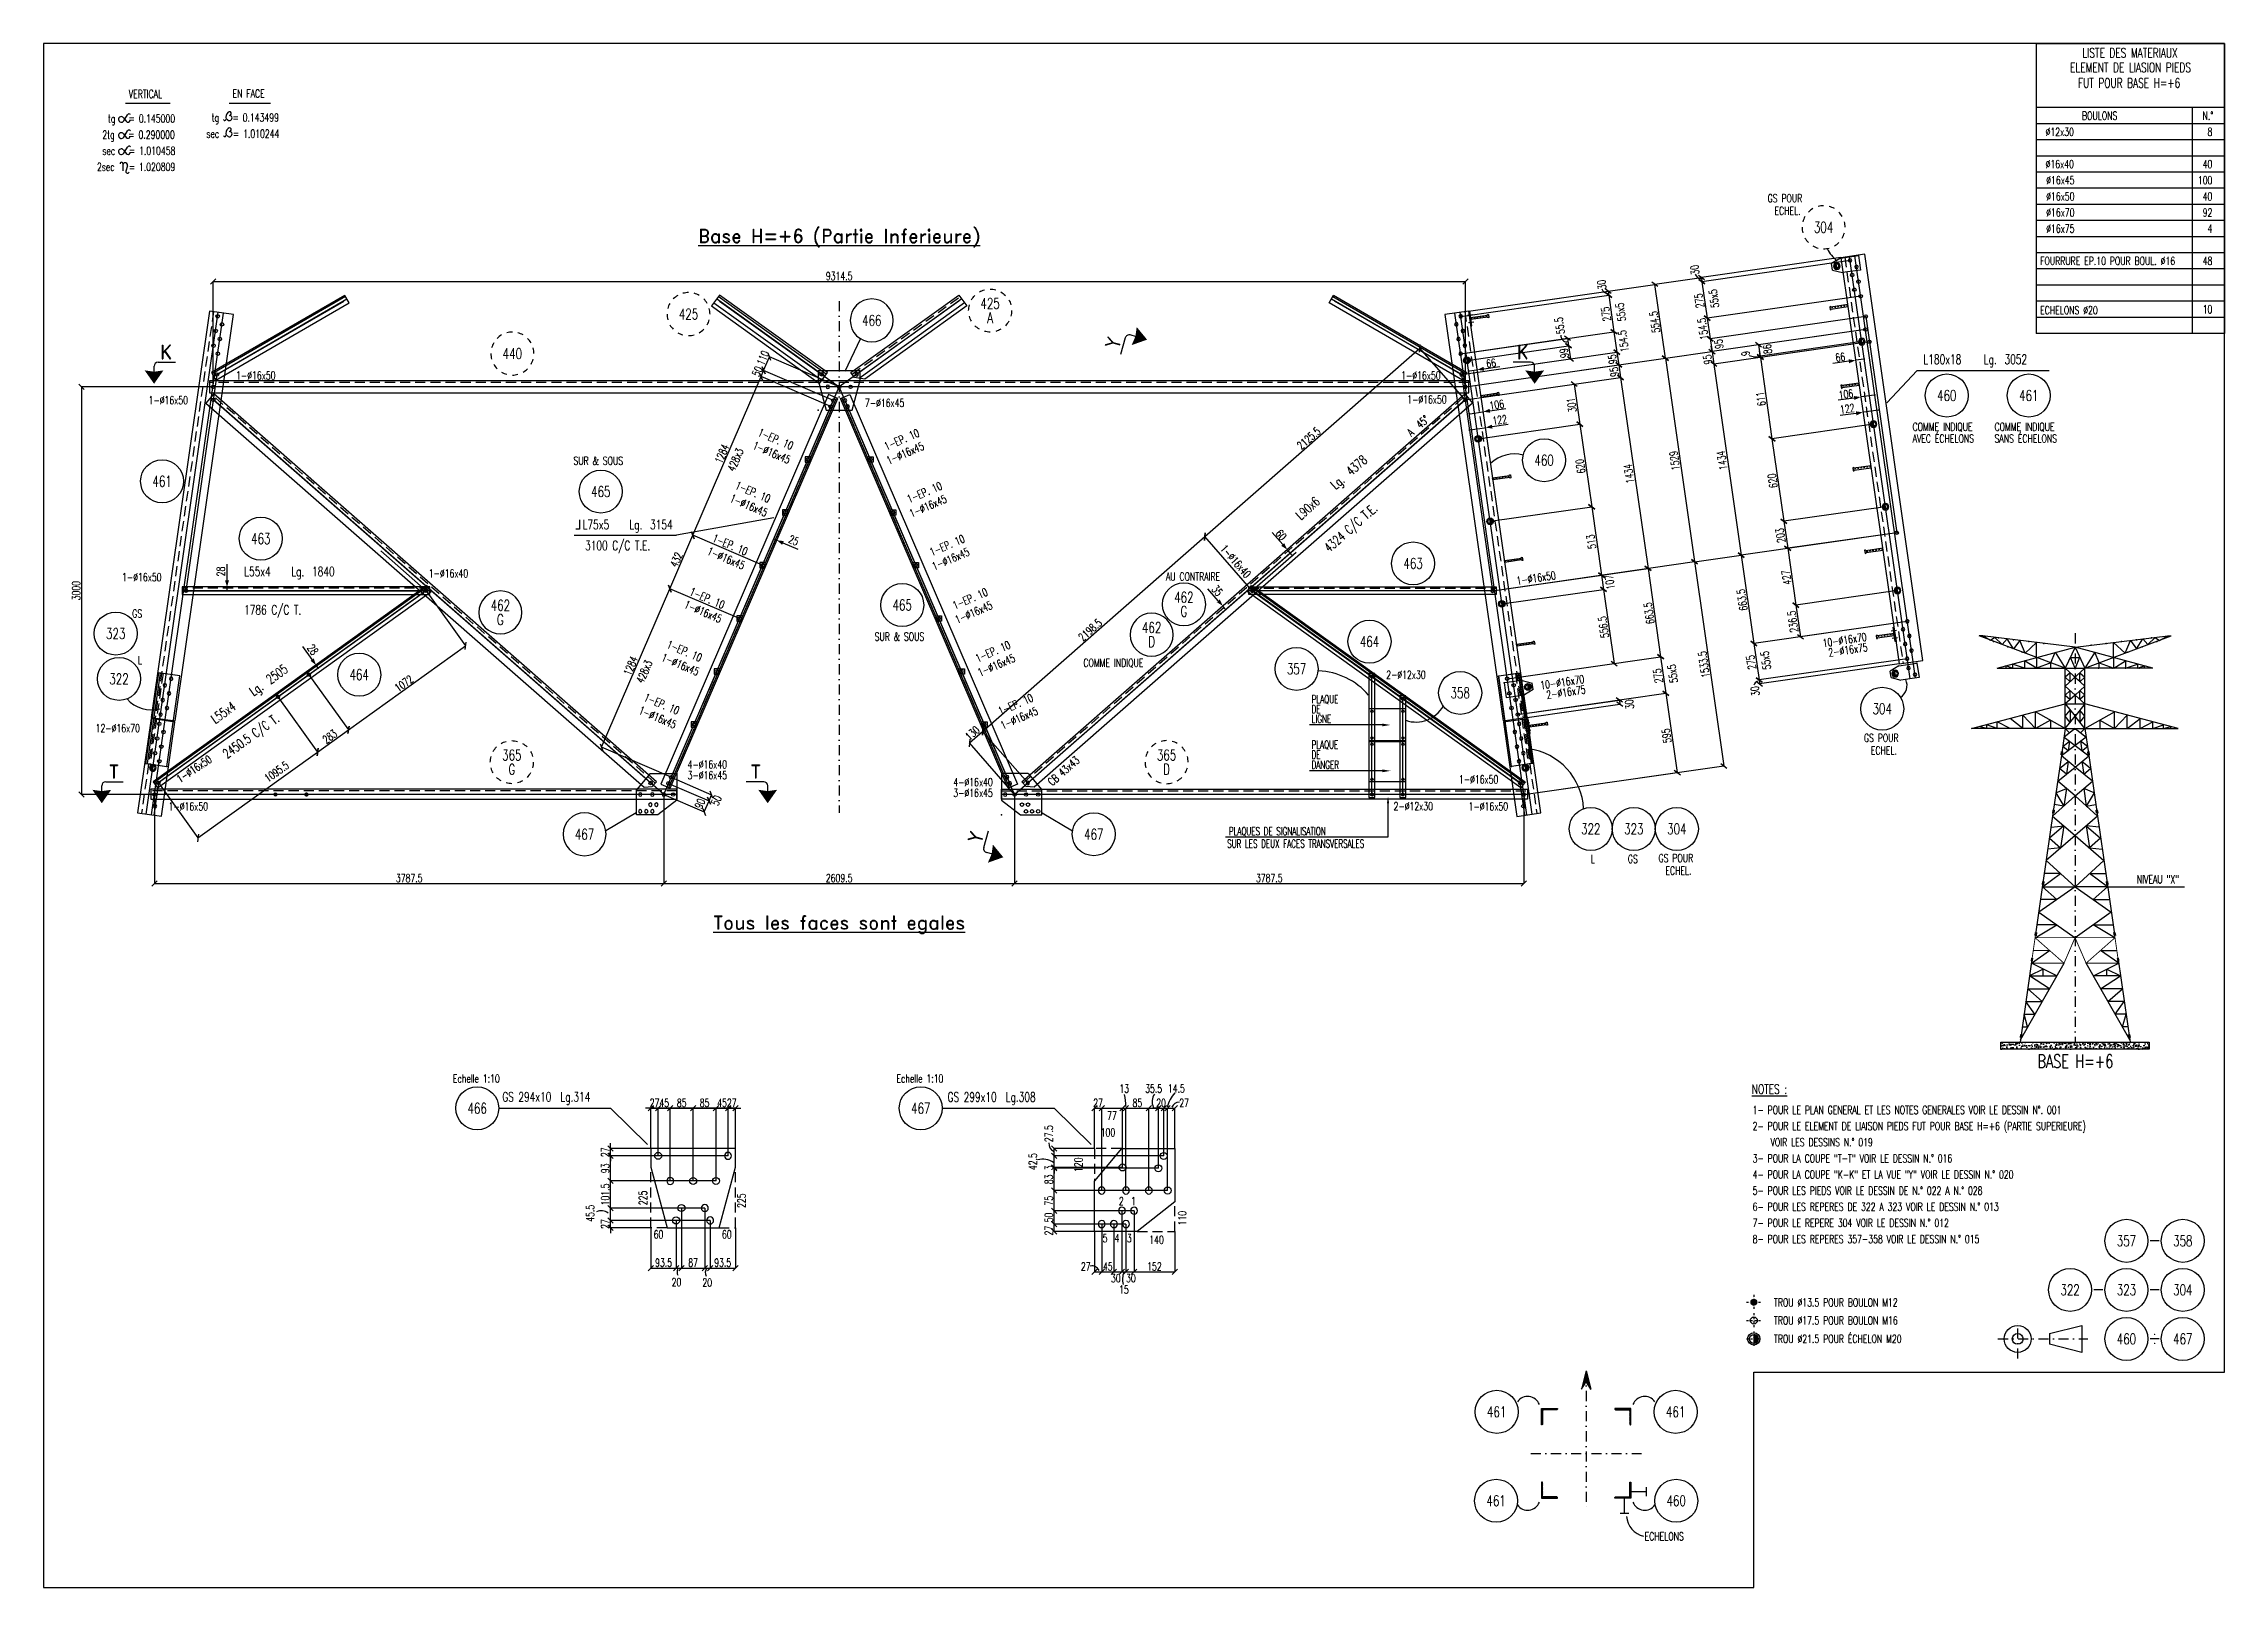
# Model space of a CAD drawing. Extents: x 142141 to 158361, y -178354 to -166874.
import ezdxf
from ezdxf.enums import TextEntityAlignment as Align

# ---------------------------------------------------------------- set-up
doc = ezdxf.new("R2010")
doc.units = 0
doc.header["$LTSCALE"] = 150
doc.header["$MEASUREMENT"] = 0
doc.linetypes.add('DASHDOT', pattern=[1, 0.5, -0.25, 0, -0.25])
doc.linetypes.add('DASHED', pattern=[0.75, 0.5, -0.25])
doc.layers.get('0').update_dxf_attribs({"linetype": 'CONTINUOUS'})
for name, color, linetype in [('ASSI', 6, 'CONTINUOUS'), ('BOLLINI_1', 7, 'CONTINUOUS'), ('BOLLINI_5', 7, 'CONTINUOUS'), ('Echelon', 3, 'CONTINUOUS'), ('FORI', 2, 'CONTINUOUS'), ('LINEA-MEDIA', 7, 'CONTINUOUS'), ('LINEA_ANG', 2, 'CONTINUOUS'), ('LINEE_PIASTRA', 2, 'CONTINUOUS'), ('LINEE_PIASTRE', 2, 'CONTINUOUS'), ('LM', 7, 'CONTINUOUS'), ('LP', 3, 'CONTINUOUS'), ('LS', 7, 'CONTINUOUS'), ('LSP', 3, 'CONTINUOUS'), ('MZ', 6, 'DASHDOT'), ('NOTATION', 2, 'CONTINUOUS'), ('PIASTRE', 5, 'CONTINUOUS'), ('QT_MAL', 7, 'CONTINUOUS'), ('QT_MPR', 7, 'CONTINUOUS'), ('QT_MSP', 7, 'CONTINUOUS'), ('TESTI_A_P', 7, 'CONTINUOUS'), ('TRAT-Y', 7, 'DASHED')]:
    doc.layers.add(name, color=color, linetype=linetype)
doc.styles.add('QUOTE', font='ROMANS8.SHX', dxfattribs={"width": 0.7})
doc.styles.add('RD', font='ROMAND8.SHX', dxfattribs={"width": 0.7})
doc.styles.add('RQL', font='ROMANS8.SHX', dxfattribs={"width": 0.7})
doc.styles.add('RS', font='ROMANS8.shx', dxfattribs={"width": 0.7})
doc.styles.get("Standard").update_dxf_attribs({"font": 'ROMANS8.SHX', "width": 0.7})
doc.dimstyles.new('FRECCE1', dxfattribs={"dimtxt": 60, "dimasz": 6.6667, "dimexe": 0, "dimexo": 0, "dimgap": 1, "dimtad": 1, "dimdec": 0, "dimzin": 0, "dimdsep": 46, "dimtxsty": 'RS', "dimblk1": 'QUOTP', "dimblk2": 'QUOTF', "dimsah": 1, "dimcen": 0, "dimclrd": 2, "dimclre": 2, "dimclrt": 7, "dimadec": 0, "dimazin": 0, "dimtfac": 1, "dimtdec": 0, "dimtix": 1, "dimtmove": 2, "dimatfit": 3, "dimldrblk": 'QUOTP', "dimfxl": 1, "dimtolj": 1, "dimtzin": 0, "dimarcsym": 0})
doc.dimstyles.new('TRATTO', dxfattribs={"dimscale": 0, "dimtxt": 60, "dimasz": 40, "dimexe": 0, "dimexo": 0, "dimgap": 10, "dimtad": 1, "dimrnd": 0.5, "dimdsep": 46, "dimtxsty": 'RS', "dimblk1": 'OBLIQUE', "dimblk2": 'OBLIQUE', "dimsah": 1, "dimcen": 0.09, "dimclrd": 2, "dimclre": 2, "dimclrt": 7, "dimadec": 0, "dimazin": 0, "dimtfac": 1, "dimtix": 1, "dimtmove": 2, "dimatfit": 3, "dimfxl": 1, "dimtolj": 1, "dimtzin": 0, "dimarcsym": 0})

msp = doc.modelspace()

# ---------------------------------------------------------------- texts
at = {"color": 7, "style": 'RS', "width": 0.7}
for s, p in [('NIVEAU "X"', (157709.457, -173118.459)), ('ECHELONS', (154048.983, -178004.137))]:
    msp.add_text(s, height=60, dxfattribs=at).set_placement(p)
at = {"layer": 'LINEA-MEDIA', "style": 'RS', "width": 0.7}
for s, p in [('VERTICAL', (142774.209, -167278.237)), ('EN FACE', (143545.786, -167275.407)), ('2tg   = 0.290000', (142577.349, -167580.875)), ('tg   = 0.145000', (142618.821, -167460.874)), ('sec   = 1.010244', (143351.295, -167573.632)), ('tg   = 0.143499', (143391.122, -167453.631)), ('sec   = 1.010458', (142577.791, -167700.877)), ('2sec   = 1.020809', (142537.727, -167820.878))]:
    msp.add_text(s, height=60.0007, dxfattribs=at).set_placement(p)
at = {"layer": 'LM', "style": 'RD', "width": 0.7}
for s, p in [('ELEMENT DE LIASION PIEDS', (157663.155, -167050.867)), ('LISTE DES MATERIAUX', (157659.24, -166942.865)), ('FUT POUR BASE H=+6', (157652.385, -167166.326))]:
    msp.add_text(s, height=69.993, dxfattribs=at).set_placement(p, align=Align.MIDDLE)
at = {"layer": 'LM', "style": 'RS', "width": 0.7}
for s, p in [('1- POUR LE PLAN GENERAL ET LES NOTES GENERALES VOIR LE DESSIN N%%D. 001', (154852.071, -174833.623)), ('2- POUR LE ELEMENT DE LIAISON PIEDS FUT POUR BASE H=+6 (PARTIE SUPERIEURE)', (154852.071, -174953.623)), ('3- POUR LA COUPE "T-T" VOIR LE DESSIN N.° 016', (154852.071, -175193.623)), ('4- POUR LA COUPE "K-K" ET LA VUE "Y" VOIR LE DESSIN N.° 020', (154852.071, -175313.623))]:
    msp.add_text(s, height=60, dxfattribs=at).set_placement(p)
at = {"layer": 'LM', "color": 0, "style": 'RS', "width": 0.7}
for s, p in [('VOIR LES DESSINS N.° 019', (154985.068, -175073.623)), ('5- POUR LES PIEDS VOIR LE DESSIN DE N.° 022 A N.° 028', (154852.071, -175433.623)), ('6- POUR LES REPERES DE 322 A 323 VOIR LE DESSIN N.° 013', (154852.071, -175553.623)), ('7- POUR LE REPERE 304 VOIR LE DESSIN N.° 012', (154852.071, -175673.623)), ('8- POUR LES REPERES 357-358 VOIR LE DESSIN N.° 015', (154852.071, -175793.623))]:
    msp.add_text(s, height=60, dxfattribs=at).set_placement(p)
at = {"layer": 'LM', "linetype": 'ByBlock', "style": 'RS', "width": 0.7}
for s, p in [('TROU %%C13.5 POUR BOULON M12', (155011.21, -176265.11)), ('TROU %%C21.5 POUR ÉCHELON M20', (155011.223, -176535.719)), ('TROU %%C17.5 POUR BOULON M16', (155011.249, -176398.892))]:
    msp.add_text(s, height=60, dxfattribs=at).set_placement(p)
at = {"layer": 'LM', "char_height": 59.9916, "style": 'RD'}
for s, insert, attachment_point in [('BOULONS', (157301.978, -167409.755), 4), ('N.°', (158277.943, -167409.755), 6)]:
    msp.add_mtext(s, dxfattribs=dict(at, insert=insert, attachment_point=attachment_point))
at = {"layer": 'LS', "color": 7, "style": 'RS', "width": 0.7}
for s, height, p in [('∅12x30', 59.9916, (157031.104, -167559.741)), ('∅16x40', 59.9916, (157031.104, -167799.741)), ('∅16x45', 59.9916, (157035.314, -167919.667)), ('∅16x50', 59.9916, (157035.314, -168039.667)), ('∅16x70', 59.9916, (157035.314, -168159.65)), ('∅16x75', 59.9916, (157035.314, -168279.616)), ('FOURRURE EP.10 POUR BOUL. %%C16', 59.9916, (156990.662, -168519.633)), ('ECHELONS %%C20', 59.9916, (156990.662, -168886.3)), ('Echelle 1:10', 60, (145184.505, -174599.865)), ('Echelle 1:10', 60, (148483.814, -174599.865))]:
    msp.add_text(s, height=height, dxfattribs=at).set_placement(p)
for s, height, p in [('8', 59.992, (158271.654, -167559.683)), ('100', 59.9916, (158271.654, -167919.667)), ('40', 59.9916, (158271.654, -167799.683)), ('40', 59.9916, (158271.654, -168039.667)), ('92', 59.9916, (158271.654, -168159.65)), ('4', 59.992, (158271.654, -168279.65)), ('48', 59.9916, (158271.654, -168519.599)), ('10', 59.9916, (158271.654, -168879.566))]:
    msp.add_text(s, height=height, dxfattribs=at).set_placement(p, align=Align.RIGHT)
at = {"layer": 'LS', "style": 'RS', "width": 0.7}
for s, p in [('GS POUR', (154963.78, -168053.694)), (' ECHEL.', (154985.841, -168146.987))]:
    msp.add_text(s, height=60, dxfattribs=at).set_placement(p)
at = {"layer": 'LS', "color": 3, "style": 'RD'}
for s, p in [('%%UBase H=+6 (Partie Inferieure)', (148058.237, -168311.438)), ('K', (143051.735, -169167.252)), ('K', (153141.628, -169167.252)), ('T', (142662.672, -172286.279)), ('T', (147437.29, -172286.279)), ('%%UTous les faces sont egales', (148058.237, -173426.92))]:
    msp.add_text(s, height=100, dxfattribs=at).set_placement(p, align=Align.MIDDLE)
for p in [(150096.821, -169097.96), (149075.215, -172775.071)]:
    msp.add_text('Y', height=100, rotation=74.4731879, dxfattribs=at).set_placement(p, align=Align.MIDDLE)
at = {"layer": 'LS', "color": 2, "style": 'RS', "width": 0.7}
for s, p in [('100', (150057.261, -174970.942)), ('60', (146714.249, -175728.624)), ('60', (147222.249, -175728.624)), ('140', (150419.008, -175768.915))]:
    msp.add_text(s, height=60, dxfattribs=at).set_placement(p, align=Align.MIDDLE)
for s, p in [('120', (149837.261, -175210.942)), ('225', (146599.063, -175457.643)), ('225', (147331.879, -175477.999)), ('110', (150609.698, -175608.174))]:
    msp.add_text(s, height=60, rotation=90, dxfattribs=at).set_placement(p, align=Align.MIDDLE)
at = {"layer": 'LS', "color": 3, "insert": (157252.614, -174441.026), "char_height": 100, "attachment_point": 5, "style": 'RD'}
msp.add_mtext('BASE H=+6', dxfattribs=at)
at = {"layer": 'LS', "color": 7, "char_height": 60, "attachment_point": 5, "style": 'RS'}
for s, insert in [('\\A1;2', (150156.006, -175481.918)), ('\\A1;1', (150246.672, -175481.918)), ('\\A1;5', (150035.486, -175757.635)), ('\\A1;4', (150124.469, -175757.635)), ('\\A1;3', (150215.71, -175757.635))]:
    msp.add_mtext(s, dxfattribs=dict(at, insert=insert))
at = {"layer": 'NOTATION', "color": 7, "style": 'RS', "width": 0.7}
msp.add_text('%%uNOTES :', height=70, dxfattribs=at).set_placement((154845.916, -174683.821))
at = {"layer": 'TESTI_A_P', "style": 'RS'}
for s, width, p in [('AVEC ÉCHELONS', 0.7, (156041.756, -169841.119)), ('COMME INDIQUE', 0.7, (156041.756, -169753.588)), ('COMME INDIQUE', 0.7, (156651.524, -169753.588)), ('SANS ÉCHELONS', 0.7, (156651.524, -169841.119)), ('SUR & SOUS', 0.7, (146081.865, -170005.945)), ('AU CONTRAIRE', 0.7, (150488.356, -170867.08)), ('GS', 0.7, (142799.752, -171142.52)), ('SUR & SOUS', 0.7, (148321.701, -171313.757)), ('L', 0.7, (142842.306, -171489.242)), ('COMME INDIQUE', 0.7, (149874.857, -171508.773)), ('PLAQUE', 0.65, (151572.52, -171779.53)), ('DE', 0.65, (151571.823, -171852.916)), ('LIGNE', 0.65, (151572.52, -171925.886)), ('PLAQUE', 0.65, (151571.611, -172117.111)), ('GS POUR', 0.7, (155680.091, -172066.852)), ('DE', 0.65, (151571.611, -172191.357)), ('DANGER', 0.65, (151571.611, -172266.703)), (' ECHEL.', 0.7, (155702.152, -172160.145)), ('PLAQUES DE SIGNALISATION', 0.65, (150956.674, -172760.7)), ('SUR LES DEUX FACES TRANSVERSALES', 0.65, (150943.988, -172853.314)), ('GS POUR', 0.7, (154152.285, -172960.485)), ('L', 0.7, (153648.322, -172967.034)), ('GS', 0.7, (153924.13, -172967.034)), (' ECHEL.', 0.7, (154174.347, -173053.778))]:
    msp.add_text(s, height=60, dxfattribs=dict(at, width=width)).set_placement(p)

# ---------------------------------------------------------------- blocks, each defined once
blk = doc.blocks.new('xxx')
blk.add_circle((0, 0), 8)
at = {"color": 3, "style": 'RQL', "width": 0.7}
blk.add_attdef('POS', text='', height=4, dxfattribs=at).set_placement((0, 0), align=Align.MIDDLE)
at = {"style": 'RQL', "width": 0.7, "flags": 1}
for tag, p in [('TIPO', (-0.39, -8.66)), ('POS1', (-0.39, -5.42))]:
    blk.add_attdef(tag, p, '', height=2, dxfattribs=at)
blk = doc.blocks.new('12')
at = {"color": 0}
for p, q in [((-1, 0.06), (-0.06, 1)), ((-1, 0.01), (-0.01, 1)), ((-1, -0.03), (0.03, 1)), ((-1, -0.07), (0.07, 1)), ((0.09, -1), (-1, 0.09)), ((0.05, -1), (-1, 0.05)), ((0, -1), (-1, 0)), ((-0.99, 0.16), (-0.16, 0.99)), ((-0.99, 0.11), (-0.11, 0.99)), ((-0.99, -0.11), (0.11, 0.99)), ((-0.99, -0.15), (0.15, 0.99)), ((0.17, -0.99), (-0.99, 0.17)), ((0.13, -0.99), (-0.99, 0.13)), ((-0.98, 0.22), (-0.22, 0.98)), ((-0.98, -0.19), (0.19, 0.98)), ((0.21, -0.98), (-0.98, 0.21)), ((-0.97, -0.23), (0.23, 0.97)), ((0.24, -0.97), (-0.97, 0.24)), ((-0.96, 0.28), (-0.28, 0.96)), ((-0.96, -0.27), (0.27, 0.96)), ((0.28, -0.96), (-0.96, 0.28)), ((-0.95, -0.3), (0.3, 0.95)), ((0.31, -0.95), (-0.95, 0.31)), ((-0.94, 0.34), (-0.34, 0.94)), ((-0.94, -0.33), (0.33, 0.94)), ((0.35, -0.94), (-0.94, 0.35)), ((-0.93, -0.37), (0.37, 0.93)), ((0.38, -0.93), (-0.93, 0.38)), ((-0.92, -0.4), (0.4, 0.92)), ((-0.91, 0.42), (-0.42, 0.91)), ((0.41, -0.91), (-0.91, 0.41)), ((-0.9, -0.43), (0.43, 0.9)), ((0.44, -0.9), (-0.9, 0.44)), ((-0.89, -0.46), (0.46, 0.89)), ((0.47, -0.88), (-0.88, 0.47)), ((-0.87, -0.49), (0.49, 0.87)), ((0.5, -0.87), (-0.87, 0.5)), ((-0.86, 0.52), (-0.52, 0.86)), ((-0.86, -0.52), (0.52, 0.86)), ((0.53, -0.85), (-0.85, 0.53)), ((-0.84, -0.54), (0.54, 0.84)), ((0.55, -0.83), (-0.83, 0.55)), ((-0.82, -0.57), (0.57, 0.82)), ((0.58, -0.81), (-0.81, 0.58)), ((-0.8, -0.6), (0.6, 0.8)), ((0.61, -0.79), (-0.79, 0.61)), ((-0.78, -0.62), (0.62, 0.78)), ((0.63, -0.78), (-0.78, 0.63)), ((-0.76, -0.65), (0.65, 0.76)), ((0.66, -0.75), (-0.75, 0.66)), ((-0.74, -0.67), (0.67, 0.74)), ((0.68, -0.73), (-0.73, 0.68)), ((-0.72, -0.69), (0.69, 0.72)), ((0.7, -0.71), (-0.71, 0.7)), ((-0.7, -0.72), (0.72, 0.7)), ((0.73, -0.69), (-0.69, 0.73)), ((0.75, -0.67), (-0.67, 0.75)), ((-0.67, -0.74), (0.74, 0.67)), ((-0.65, -0.76), (0.76, 0.65)), ((0.77, -0.64), (-0.64, 0.77)), ((-0.63, -0.78), (0.78, 0.63)), ((0.79, -0.62), (-0.62, 0.79)), ((-0.6, -0.8), (0.8, 0.6)), ((0.81, -0.59), (-0.59, 0.81)), ((-0.57, -0.82), (0.82, 0.57)), ((0.83, -0.56), (-0.56, 0.83)), ((-0.55, -0.84), (0.84, 0.55)), ((0.84, -0.54), (-0.54, 0.84)), ((-0.52, -0.85), (0.85, 0.52)), ((0.86, -0.51), (-0.51, 0.86)), ((-0.49, -0.87), (0.87, 0.49)), ((0.88, -0.48), (-0.48, 0.88)), ((-0.46, -0.89), (0.89, 0.46)), ((0.89, -0.45), (-0.45, 0.89)), ((-0.43, -0.9), (0.9, 0.43)), ((0.91, -0.42), (-0.42, 0.91)), ((-0.4, -0.92), (0.92, 0.4)), ((0.92, -0.39), (-0.39, 0.92)), ((-0.37, -0.93), (0.93, 0.37)), ((0.93, -0.36), (-0.36, 0.93)), ((-0.34, -0.94), (0.94, 0.34)), ((0.95, -0.33), (-0.33, 0.95)), ((-0.3, -0.95), (0.95, 0.3)), ((0.96, -0.29), (-0.29, 0.96)), ((-0.27, -0.96), (0.96, 0.27)), ((0.97, -0.26), (-0.26, 0.97)), ((-0.23, -0.97), (0.97, 0.23)), ((0.98, -0.22), (-0.22, 0.98)), ((-0.2, -0.98), (0.98, 0.2)), ((0.98, -0.18), (-0.18, 0.98)), ((-0.16, -0.99), (0.99, 0.16)), ((0.99, -0.14), (-0.14, 0.99)), ((-0.12, -0.99), (0.99, 0.12)), ((0.99, -0.1), (-0.1, 0.99)), ((-0.08, -1), (1, 0.08)), ((1, -0.06), (-0.06, 1)), ((-0.04, -1), (1, 0.04)), ((1, -0.02), (-0.02, 1)), ((1, 0.02), (0.02, 1)), ((1, 0.07), (0.07, 1)), ((0.99, 0.12), (0.12, 0.99)), ((0.98, 0.17), (0.17, 0.98)), ((0.97, 0.23), (0.23, 0.97)), ((0.96, 0.29), (0.29, 0.96)), ((0.93, 0.36), (0.36, 0.93)), ((0.9, 0.44), (0.44, 0.9)), ((0.84, 0.55), (0.55, 0.84)), ((-0.04, -1), (-1, -0.04)), ((-0.09, -1), (-1, -0.09)), ((-0.14, -0.99), (-0.99, -0.14)), ((-0.2, -0.98), (-0.98, -0.2)), ((-0.25, -0.97), (-0.97, -0.25)), ((-0.32, -0.95), (-0.95, -0.32)), ((-0.39, -0.92), (-0.92, -0.39)), ((-0.48, -0.88), (-0.88, -0.48)), ((-0.6, -0.8), (-0.8, -0.6)), ((0.01, -1), (1, -0.01)), ((0.05, -1), (1, -0.05)), ((0.1, -0.99), (0.99, -0.1)), ((0.15, -0.99), (0.99, -0.15)), ((0.21, -0.98), (0.98, -0.21)), ((0.27, -0.96), (0.96, -0.27)), ((0.33, -0.94), (0.94, -0.33)), ((0.41, -0.91), (0.91, -0.41)), ((0.5, -0.87), (0.87, -0.5)), ((0.66, -0.75), (0.75, -0.66))]:
    blk.add_line(p, q, dxfattribs=at)
blk.add_circle((0, 0), 1)
blk = doc.blocks.new('16')
blk.add_circle((0, 0), 1)
blk = doc.blocks.new('20')
at = {"color": 0}
for p, q in [((0, 0.98), (0.02, 1)), ((0, 0.94), (0.06, 1)), ((1, -0.01), (0, 0.99)), ((0, 0.89), (0.1, 0.99)), ((0, 0.85), (0.14, 0.99)), ((0, 0.8), (0.18, 0.98)), ((0, 0.76), (0.22, 0.98)), ((0, 0.71), (0.25, 0.97)), ((0, 0.67), (0.29, 0.96)), ((1, -0.05), (0, 0.95)), ((0, 0.62), (0.32, 0.95)), ((0, 0.58), (0.36, 0.93)), ((0, 0.53), (0.39, 0.92)), ((0, 0.49), (0.42, 0.91)), ((1, -0.09), (0, 0.9)), ((0, 0.44), (0.45, 0.89)), ((0, 0.4), (0.48, 0.88)), ((0.99, -0.13), (0, 0.86)), ((0, 0.35), (0.51, 0.86)), ((0, 0.31), (0.54, 0.84)), ((0, 0.26), (0.56, 0.83)), ((0.99, -0.17), (0, 0.81)), ((0, 0.22), (0.59, 0.81)), ((0, 0.17), (0.61, 0.79)), ((0.98, -0.21), (0, 0.77)), ((0, 0.13), (0.64, 0.77)), ((0, 0.08), (0.66, 0.75)), ((0, 0.04), (0.69, 0.73)), ((0.97, -0.25), (0, 0.72)), ((0, -0.01), (0.71, 0.7)), ((0.96, -0.28), (0, 0.68)), ((0, -0.05), (0.73, 0.68)), ((0, -0.1), (0.75, 0.66)), ((0.95, -0.32), (0, 0.63)), ((0, -0.14), (0.77, 0.63)), ((0, -0.19), (0.79, 0.61)), ((0.94, -0.35), (0, 0.59)), ((0, -0.23), (0.81, 0.58)), ((0, -0.28), (0.83, 0.56)), ((0.92, -0.38), (0, 0.54)), ((0, -0.32), (0.85, 0.53)), ((0.91, -0.41), (0, 0.5)), ((0, -0.36), (0.87, 0.5)), ((0, -0.41), (0.88, 0.47)), ((0.9, -0.44), (0, 0.45)), ((0, -0.45), (0.9, 0.44)), ((0.88, -0.47), (0, 0.41)), ((0, -0.5), (0.91, 0.41)), ((0, -0.54), (0.92, 0.38)), ((0.87, -0.5), (0, 0.36)), ((0, -0.59), (0.94, 0.35)), ((0.85, -0.53), (0, 0.32)), ((0, -0.63), (0.95, 0.31)), ((0, -0.68), (0.96, 0.28)), ((0.83, -0.56), (0, 0.27)), ((0, -0.72), (0.97, 0.25)), ((0.81, -0.58), (0, 0.23)), ((0, -0.77), (0.98, 0.21)), ((0.79, -0.61), (0, 0.18)), ((0, -0.81), (0.99, 0.17)), ((0.77, -0.63), (0, 0.14)), ((0, -0.86), (0.99, 0.13)), ((0.75, -0.66), (0, 0.09)), ((0, -0.9), (1, 0.09)), ((0.73, -0.68), (0, 0.05)), ((0, -0.95), (1, 0.05)), ((0.71, -0.7), (0, 0.01)), ((0, -0.99), (1, 0.01)), ((1, 0.04), (0.04, 1)), ((1, 0.09), (0.09, 1)), ((0.99, 0.14), (0.14, 0.99)), ((0.98, 0.19), (0.19, 0.98)), ((0.97, 0.25), (0.25, 0.97)), ((0.95, 0.31), (0.31, 0.95)), ((0.92, 0.38), (0.38, 0.92)), ((0.88, 0.47), (0.47, 0.88)), ((0.81, 0.59), (0.59, 0.81)), ((0.69, -0.73), (0, -0.04)), ((0.66, -0.75), (0, -0.08)), ((0.64, -0.77), (0, -0.13)), ((0.61, -0.79), (0, -0.17)), ((0.59, -0.81), (0, -0.22)), ((0.56, -0.83), (0, -0.26)), ((0.54, -0.84), (0, -0.31)), ((0.51, -0.86), (0, -0.35)), ((0.48, -0.88), (0, -0.4)), ((0.45, -0.89), (0, -0.44)), ((0.42, -0.91), (0, -0.49)), ((0.39, -0.92), (0, -0.53)), ((0.36, -0.93), (0, -0.58)), ((0.32, -0.95), (0, -0.62)), ((0.29, -0.96), (0, -0.67)), ((0.25, -0.97), (0, -0.71)), ((0.22, -0.98), (0, -0.76)), ((0.18, -0.98), (0, -0.8)), ((0.14, -0.99), (0, -0.85)), ((0.1, -0.99), (0, -0.89)), ((0.04, -1), (1, -0.04)), ((0.09, -1), (1, -0.09)), ((0.14, -0.99), (0.99, -0.14)), ((0.19, -0.98), (0.98, -0.19)), ((0.25, -0.97), (0.97, -0.25)), ((0.31, -0.95), (0.95, -0.31)), ((0.38, -0.92), (0.92, -0.38)), ((0.47, -0.88), (0.88, -0.47)), ((0.59, -0.81), (0.81, -0.59))]:
    blk.add_line(p, q, dxfattribs=at)
blk.add_line((0, 1), (0, -1))
blk.add_circle((0, 0), 1)
blk = doc.blocks.new('P20')
at = {"color": 0}
for p, q in [((0, 0.98), (0.02, 1)), ((0, 0.94), (0.06, 1)), ((1, -0.01), (0, 0.99)), ((0, 0.89), (0.1, 0.99)), ((0, 0.85), (0.14, 0.99)), ((0, 0.8), (0.18, 0.98)), ((0, 0.76), (0.22, 0.98)), ((0, 0.71), (0.25, 0.97)), ((0, 0.67), (0.29, 0.96)), ((1, -0.05), (0, 0.95)), ((0, 0.62), (0.32, 0.95)), ((0, 0.58), (0.36, 0.93)), ((0, 0.53), (0.39, 0.92)), ((0, 0.49), (0.42, 0.91)), ((1, -0.09), (0, 0.9)), ((0, 0.44), (0.45, 0.89)), ((0, 0.4), (0.48, 0.88)), ((0.99, -0.13), (0, 0.86)), ((0, 0.35), (0.51, 0.86)), ((0, 0.31), (0.54, 0.84)), ((0, 0.26), (0.56, 0.83)), ((0.99, -0.17), (0, 0.81)), ((0, 0.22), (0.59, 0.81)), ((0, 0.17), (0.61, 0.79)), ((0.98, -0.21), (0, 0.77)), ((0, 0.13), (0.64, 0.77)), ((0, 0.08), (0.66, 0.75)), ((0, 0.04), (0.69, 0.73)), ((0.97, -0.25), (0, 0.72)), ((0, -0.01), (0.71, 0.7)), ((0.96, -0.28), (0, 0.68)), ((0, -0.05), (0.73, 0.68)), ((0, -0.1), (0.75, 0.66)), ((0.95, -0.32), (0, 0.63)), ((0, -0.14), (0.77, 0.63)), ((0, -0.19), (0.79, 0.61)), ((0.94, -0.35), (0, 0.59)), ((0, -0.23), (0.81, 0.58)), ((0, -0.28), (0.83, 0.56)), ((0.92, -0.38), (0, 0.54)), ((0, -0.32), (0.85, 0.53)), ((0.91, -0.41), (0, 0.5)), ((0, -0.36), (0.87, 0.5)), ((0, -0.41), (0.88, 0.47)), ((0.9, -0.44), (0, 0.45)), ((0, -0.45), (0.9, 0.44)), ((0.88, -0.47), (0, 0.41)), ((0, -0.5), (0.91, 0.41)), ((0, -0.54), (0.92, 0.38)), ((0.87, -0.5), (0, 0.36)), ((0, -0.59), (0.94, 0.35)), ((0.85, -0.53), (0, 0.32)), ((0, -0.63), (0.95, 0.31)), ((0, -0.68), (0.96, 0.28)), ((0.83, -0.56), (0, 0.27)), ((0, -0.72), (0.97, 0.25)), ((0.81, -0.58), (0, 0.23)), ((0, -0.77), (0.98, 0.21)), ((0.79, -0.61), (0, 0.18)), ((0, -0.81), (0.99, 0.17)), ((0.77, -0.63), (0, 0.14)), ((0, -0.86), (0.99, 0.13)), ((0.75, -0.66), (0, 0.09)), ((0, -0.9), (1, 0.09)), ((0.73, -0.68), (0, 0.05)), ((0, -0.95), (1, 0.05)), ((0.71, -0.7), (0, 0.01)), ((0, -0.99), (1, 0.01)), ((1, 0.04), (0.04, 1)), ((1, 0.09), (0.09, 1)), ((0.99, 0.14), (0.14, 0.99)), ((0.98, 0.19), (0.19, 0.98)), ((0.97, 0.25), (0.25, 0.97)), ((0.95, 0.31), (0.31, 0.95)), ((0.92, 0.38), (0.38, 0.92)), ((0.88, 0.47), (0.47, 0.88)), ((0.81, 0.59), (0.59, 0.81)), ((0.69, -0.73), (0, -0.04)), ((0.66, -0.75), (0, -0.08)), ((0.64, -0.77), (0, -0.13)), ((0.61, -0.79), (0, -0.17)), ((0.59, -0.81), (0, -0.22)), ((0.56, -0.83), (0, -0.26)), ((0.54, -0.84), (0, -0.31)), ((0.51, -0.86), (0, -0.35)), ((0.48, -0.88), (0, -0.4)), ((0.45, -0.89), (0, -0.44)), ((0.42, -0.91), (0, -0.49)), ((0.39, -0.92), (0, -0.53)), ((0.36, -0.93), (0, -0.58)), ((0.32, -0.95), (0, -0.62)), ((0.29, -0.96), (0, -0.67)), ((0.25, -0.97), (0, -0.71)), ((0.22, -0.98), (0, -0.76)), ((0.18, -0.98), (0, -0.8)), ((0.14, -0.99), (0, -0.85)), ((0.1, -0.99), (0, -0.89)), ((0.04, -1), (1, -0.04)), ((0.09, -1), (1, -0.09)), ((0.14, -0.99), (0.99, -0.14)), ((0.19, -0.98), (0.98, -0.19)), ((0.25, -0.97), (0.97, -0.25)), ((0.31, -0.95), (0.95, -0.31)), ((0.38, -0.92), (0.92, -0.38)), ((0.47, -0.88), (0.88, -0.47)), ((0.59, -0.81), (0.81, -0.59))]:
    blk.add_line(p, q, dxfattribs=at)
for radius in [1.5, 1]:
    blk.add_circle((0, 0), radius)
blk = doc.blocks.new('ASSE98')
blk.add_line((0, 0), (1, 0))
at = {"color": 7, "style": 'QUOTE', "width": 0.5, "flags": 1}
for tag, p in [('TI', (1.3831, 6.8273)), ('DI_S', (1.3831, 6.4218)), ('D_S', (1.3831, 6.0209)), ('E_S', (1.3831, 5.6806)), ('NFORI', (1.3645, 5.2979)), ('ALAR', (1.3635, 4.9325)), ('FAM', (1.3775, 4.5465)), ('ALA', (1.3831, 4.1926)), ('DISP2', (1.3831, 3.8497)), ('DISP1', (1.3831, 3.5069)), ('PINZAF', (1.3831, 3.164)), ('PINZAI', (1.3831, 2.8211)), ('TRP', (1.3831, 2.4783)), ('NP', (1.3831, 2.1354)), ('SV', (1.3831, 1.7926)), ('PESO', (1.3831, 1.4497)), ('QUA', (1.3831, 1.1069)), ('LUN', (1.3831, 0.764)), ('PROF', (1.3831, 0.4211)), ('POS', (1.3831, 0.0783))]:
    blk.add_attdef(tag, p, '', height=0.2, dxfattribs=at)
at = {"color": 7, "flags": 1}
for tag, p in [('LAV1', (3.0743, 6.8285)), ('LAV2', (3.0743, 6.4951)), ('LAV3', (3.0743, 6.1618)), ('LAV4', (3.0743, 5.8285)), ('LAV5', (3.0743, 5.4951)), ('LAV6', (3.0743, 5.1618)), ('LAV7', (3.0743, 4.8285)), ('LAV8', (3.0743, 4.4951)), ('LAV9', (3.0743, 4.1618)), ('LAV10', (3.0743, 3.8285))]:
    blk.add_attdef(tag, p, '', height=0.2, dxfattribs=at)
blk = doc.blocks.new('MRKR_98')
blk.add_point((0, 0))
at = {"color": 7, "style": 'QUOTE', "width": 0.5, "flags": 1}
for tag, p in [('AUX2', (3.71, 4.93)), ('NFORI', (3.72, 5.3)), ('TI', (3.73, 6.83)), ('AUX1', (3.73, 4.19)), ('DI_S', (3.73, 6.42)), ('D_S', (3.73, 6.02)), ('E_S', (3.73, 5.68)), ('FAM', (3.73, 4.55)), ('COMMESSA', (3.73, 3.85)), ('MD', (3.73, 3.51)), ('MP', (3.73, 3.16)), ('LARGHEZZA', (3.73, 2.82)), ('SPESSORE', (3.73, 2.48)), ('NP', (3.73, 2.14)), ('SV', (3.73, 1.79)), ('PESO', (3.73, 1.45)), ('QUA', (3.73, 1.11)), ('LUN', (3.73, 0.76)), ('PROF', (3.73, 0.42)), ('POS', (3.73, 0.08))]:
    blk.add_attdef(tag, p, '', height=0.2, dxfattribs=at)
at = {"color": 7, "flags": 1}
for tag, p in [('LAV1', (5.26, 6.88)), ('LAV2', (5.26, 6.55)), ('LAV3', (5.26, 6.21)), ('LAV4', (5.26, 5.88)), ('LAV5', (5.26, 5.55)), ('LAV6', (5.26, 5.21)), ('LAV7', (5.26, 4.88)), ('LAV8', (5.26, 4.55)), ('LAV9', (5.26, 4.21)), ('LAV10', (5.26, 3.88))]:
    blk.add_attdef(tag, p, '', height=0.2, dxfattribs=at)
blk = doc.blocks.new('A$C6E393FD9')
at = {"layer": 'Echelon'}
blk.add_lwpolyline([(3, 0), (0, 20), (169, 41), (168, 47), (178, 48), (182, 17), (172, 16), (171, 22), (3, 0)], close=True, dxfattribs=at)
at = {"layer": 'MZ', "ltscale": 0.2}
blk.add_line((1, 10), (180, 33), dxfattribs=at)
blk = doc.blocks.new('*X18')
at = {"color": 0}
for p, q in [((117085, -38783), (117089, -38778)), ((117085, -38790), (117092, -38783)), ((117085, -38797), (117092, -38790)), ((117085, -38804), (117092, -38797)), ((117085, -38811), (117092, -38804)), ((117085, -38818), (117092, -38811)), ((117085, -38825), (117092, -38818)), ((117085, -38833), (117092, -38826)), ((117085, -38840), (117092, -38833)), ((117085, -38847), (117092, -38840)), ((117085, -38854), (117092, -38847)), ((117085, -38861), (117092, -38854)), ((117085, -38868), (117094, -38859)), ((117092, -38868), (117099, -38861)), ((117099, -38868), (117106, -38861)), ((117106, -38868), (117113, -38861)), ((117113, -38868), (117120, -38861)), ((117120, -38868), (117127, -38861)), ((117127, -38868), (117134, -38861)), ((117134, -38868), (117141, -38861)), ((117141, -38868), (117148, -38861)), ((117148, -38868), (117155, -38861)), ((117155, -38868), (117162, -38861)), ((117162, -38868), (117169, -38861)), ((117169, -38868), (117174, -38863))]:
    blk.add_line(p, q, dxfattribs=at)
blk = doc.blocks.new('_OBLIQUE')
at = {"color": 0, "linetype": 'ByBlock'}
blk.add_line((-0.5, -0.5), (0.5, 0.5), dxfattribs=at)
blk = doc.blocks.new('*D19')
at = {"layer": 'QT_MPR', "color": 2, "lineweight": -2, "transparency": 16777216}
for p, q in [((152716, -169426), (154203, -169213)), ((154203, -169213), (154420, -170726)), ((152917, -170942), (154420, -170726))]:
    blk.add_line(p, q, dxfattribs=at)
at = {"layer": 'QT_MPR', "color": 2, "lineweight": -2, "transparency": 16777216, "xscale": 40, "yscale": 40, "zscale": 40}
for p, rotation in [((154203, -169213), 98.1661393023542), ((154420, -170726), 278.1661393023542)]:
    blk.add_blockref('_OBLIQUE', p, dxfattribs=dict(at, rotation=rotation))
at = {"layer": 'QT_MPR', "color": 7, "transparency": 16777216, "insert": (154272, -169975), "char_height": 60, "attachment_point": 5, "rotation": 98.1661, "style": 'RS'}
blk.add_mtext('\\A1;1529', dxfattribs=at)
blk = doc.blocks.new('*D20')
at = {"layer": 'QT_MPR', "color": 2, "lineweight": -2, "transparency": 16777216}
for p, q in [((152917, -170942), (154420, -170726)), ((154420, -170726), (154638, -172244)), ((153151, -172458), (154638, -172244))]:
    blk.add_line(p, q, dxfattribs=at)
at = {"layer": 'QT_MPR', "color": 2, "lineweight": -2, "transparency": 16777216, "xscale": 40, "yscale": 40, "zscale": 40}
for p, rotation in [((154420, -170726), 98.1661393023542), ((154638, -172244), 278.1661393023542)]:
    blk.add_blockref('_OBLIQUE', p, dxfattribs=dict(at, rotation=rotation))
at = {"layer": 'QT_MPR', "color": 7, "transparency": 16777216, "insert": (154490, -171491), "char_height": 60, "attachment_point": 5, "rotation": 98.1661, "style": 'RS'}
blk.add_mtext('\\A1;1533.5', dxfattribs=at)
blk = doc.blocks.new('*D21')
at = {"layer": 'QT_MPR', "color": 2, "lineweight": -2, "transparency": 16777216}
for p, q in [((152681, -168902), (153782, -168744)), ((152740, -168863), (153778, -168714)), ((153778, -168714), (153782, -168744))]:
    blk.add_line(p, q, dxfattribs=at)
at = {"layer": 'QT_MPR', "color": 2, "lineweight": -2, "transparency": 16777216, "xscale": 40, "yscale": 40, "zscale": 40}
for p, rotation in [((153778, -168714), 98.1661393023542), ((153782, -168744), 278.1661393023542)]:
    blk.add_blockref('_OBLIQUE', p, dxfattribs=dict(at, rotation=rotation))
at = {"layer": 'QT_MPR', "color": 7, "transparency": 16777216, "insert": (153730, -168667), "char_height": 60, "attachment_point": 5, "rotation": 98.1661, "style": 'RS'}
blk.add_mtext('\\A1;30', dxfattribs=at)
blk = doc.blocks.new('*D22')
at = {"layer": 'QT_MPR', "color": 2, "lineweight": -2, "transparency": 16777216}
for p, q in [((152681, -168902), (153782, -168744)), ((153782, -168744), (153821, -169016)), ((152680, -169180), (153821, -169016))]:
    blk.add_line(p, q, dxfattribs=at)
at = {"layer": 'QT_MPR', "color": 2, "lineweight": -2, "transparency": 16777216, "xscale": 40, "yscale": 40, "zscale": 40}
for p, rotation in [((153782, -168744), 98.1661393023542), ((153821, -169016), 278.1661393023542)]:
    blk.add_blockref('_OBLIQUE', p, dxfattribs=dict(at, rotation=rotation))
at = {"layer": 'QT_MPR', "color": 7, "transparency": 16777216, "insert": (153871, -168870), "char_height": 60, "attachment_point": 5, "rotation": 98.1661, "style": 'RS'}
blk.add_mtext('\\A1;55x5', dxfattribs=at)
blk = doc.blocks.new('*D23')
at = {"layer": 'QT_MPR', "color": 2, "lineweight": -2, "transparency": 16777216}
for p, q in [((152681, -168902), (153782, -168744)), ((153782, -168744), (153821, -169016)), ((152680, -169180), (153821, -169016))]:
    blk.add_line(p, q, dxfattribs=at)
at = {"layer": 'QT_MPR', "color": 2, "lineweight": -2, "transparency": 16777216, "xscale": 40, "yscale": 40, "zscale": 40}
for p, rotation in [((153782, -168744), 98.1661393023542), ((153821, -169016), 278.1661393023542)]:
    blk.add_blockref('_OBLIQUE', p, dxfattribs=dict(at, rotation=rotation))
at = {"layer": 'QT_MPR', "color": 7, "transparency": 16777216, "insert": (153762, -168885), "char_height": 60, "attachment_point": 5, "rotation": 98.1661, "style": 'RS'}
blk.add_mtext('\\A1;275', dxfattribs=at)
blk = doc.blocks.new('*D24')
at = {"layer": 'QT_MPR', "color": 2, "lineweight": -2, "transparency": 16777216}
for p, q in [((152680, -169180), (153821, -169016)), ((152686, -169335), (153843, -169169)), ((153821, -169016), (153843, -169169))]:
    blk.add_line(p, q, dxfattribs=at)
at = {"layer": 'QT_MPR', "color": 2, "lineweight": -2, "transparency": 16777216, "xscale": 40, "yscale": 40, "zscale": 40}
for p, rotation in [((153821, -169016), 98.1661393023542), ((153843, -169169), 278.1661393023542)]:
    blk.add_blockref('_OBLIQUE', p, dxfattribs=dict(at, rotation=rotation))
at = {"layer": 'QT_MPR', "color": 7, "transparency": 16777216, "insert": (153891, -169086), "char_height": 60, "attachment_point": 5, "rotation": 98.1661, "style": 'RS'}
blk.add_mtext('\\A1;154.5', dxfattribs=at)
blk = doc.blocks.new('*D25')
at = {"layer": 'QT_MPR', "color": 2, "lineweight": -2, "transparency": 16777216}
for p, q in [((152686, -169335), (153843, -169169)), ((153843, -169169), (153857, -169263)), ((152716, -169426), (153857, -169263))]:
    blk.add_line(p, q, dxfattribs=at)
at = {"layer": 'QT_MPR', "color": 2, "lineweight": -2, "transparency": 16777216, "xscale": 40, "yscale": 40, "zscale": 40}
for p, rotation in [((153843, -169169), 98.1661393023542), ((153857, -169263), 278.1661393023542)]:
    blk.add_blockref('_OBLIQUE', p, dxfattribs=dict(at, rotation=rotation))
at = {"layer": 'QT_MPR', "color": 7, "transparency": 16777216, "insert": (153810, -169221), "char_height": 60, "attachment_point": 5, "rotation": 98.1661, "style": 'RS'}
blk.add_mtext('\\A1;95', dxfattribs=at)
blk = doc.blocks.new('*D26')
at = {"layer": 'QT_MPR', "color": 2, "lineweight": -2, "transparency": 16777216}
for p, q in [((152716, -169426), (153857, -169263)), ((153857, -169263), (153870, -169357)), ((152713, -169523), (153870, -169357))]:
    blk.add_line(p, q, dxfattribs=at)
at = {"layer": 'QT_MPR', "color": 2, "lineweight": -2, "transparency": 16777216, "xscale": 40, "yscale": 40, "zscale": 40}
for p, rotation in [((153857, -169263), 98.1661393023542), ((153870, -169357), 278.1661393023542)]:
    blk.add_blockref('_OBLIQUE', p, dxfattribs=dict(at, rotation=rotation))
at = {"layer": 'QT_MPR', "color": 7, "transparency": 16777216, "insert": (153823, -169315), "char_height": 60, "attachment_point": 5, "rotation": 98.1661, "style": 'RS'}
blk.add_mtext('\\A1;95', dxfattribs=at)
blk = doc.blocks.new('*D27')
at = {"layer": 'QT_MPR', "color": 2, "lineweight": -2, "transparency": 16777216}
for p, q in [((152713, -169523), (153870, -169357)), ((153870, -169357), (154074, -170776)), ((152917, -170942), (154074, -170776))]:
    blk.add_line(p, q, dxfattribs=at)
at = {"layer": 'QT_MPR', "color": 2, "lineweight": -2, "transparency": 16777216, "xscale": 40, "yscale": 40, "zscale": 40}
for p, rotation in [((153870, -169357), 98.1661393023542), ((154074, -170776), 278.1661393023542)]:
    blk.add_blockref('_OBLIQUE', p, dxfattribs=dict(at, rotation=rotation))
at = {"layer": 'QT_MPR', "color": 7, "transparency": 16777216, "insert": (153933, -170072), "char_height": 60, "attachment_point": 5, "rotation": 98.1661, "style": 'RS'}
blk.add_mtext('\\A1;1434', dxfattribs=at)
blk = doc.blocks.new('*D28')
at = {"layer": 'QT_MPR', "color": 2, "lineweight": -2, "transparency": 16777216}
for p, q in [((152917, -170942), (154074, -170776)), ((154074, -170776), (154168, -171433)), ((153027, -171597), (154168, -171433))]:
    blk.add_line(p, q, dxfattribs=at)
at = {"layer": 'QT_MPR', "color": 2, "lineweight": -2, "transparency": 16777216, "xscale": 40, "yscale": 40, "zscale": 40}
for p, rotation in [((154074, -170776), 98.1661393023542), ((154168, -171433), 278.1661393023542)]:
    blk.add_blockref('_OBLIQUE', p, dxfattribs=dict(at, rotation=rotation))
at = {"layer": 'QT_MPR', "color": 7, "transparency": 16777216, "insert": (154082, -171110), "char_height": 60, "attachment_point": 5, "rotation": 98.1661, "style": 'RS'}
blk.add_mtext('\\A1;663.5', dxfattribs=at)
blk = doc.blocks.new('*D29')
at = {"layer": 'QT_MPR', "color": 2, "lineweight": -2, "transparency": 16777216}
for p, q in [((153027, -171597), (154168, -171433)), ((154168, -171433), (154207, -171705)), ((153106, -171863), (154207, -171705))]:
    blk.add_line(p, q, dxfattribs=at)
at = {"layer": 'QT_MPR', "color": 2, "lineweight": -2, "transparency": 16777216, "xscale": 40, "yscale": 40, "zscale": 40}
for p, rotation in [((154168, -171433), 98.1661393023542), ((154207, -171705), 278.1661393023542)]:
    blk.add_blockref('_OBLIQUE', p, dxfattribs=dict(at, rotation=rotation))
at = {"layer": 'QT_MPR', "color": 7, "transparency": 16777216, "insert": (154257, -171559), "char_height": 60, "attachment_point": 5, "rotation": 98.1661, "style": 'RS'}
blk.add_mtext('\\A1;55x5', dxfattribs=at)
blk = doc.blocks.new('*D30')
at = {"layer": 'QT_MPR', "color": 2, "lineweight": -2, "transparency": 16777216}
for p, q in [((153027, -171597), (154168, -171433)), ((154168, -171433), (154207, -171705)), ((153106, -171863), (154207, -171705))]:
    blk.add_line(p, q, dxfattribs=at)
at = {"layer": 'QT_MPR', "color": 2, "lineweight": -2, "transparency": 16777216, "xscale": 40, "yscale": 40, "zscale": 40}
for p, rotation in [((154168, -171433), 98.1661393023542), ((154207, -171705), 278.1661393023542)]:
    blk.add_blockref('_OBLIQUE', p, dxfattribs=dict(at, rotation=rotation))
at = {"layer": 'QT_MPR', "color": 7, "transparency": 16777216, "insert": (154148, -171575), "char_height": 60, "attachment_point": 5, "rotation": 98.1661, "style": 'RS'}
blk.add_mtext('\\A1;275', dxfattribs=at)
blk = doc.blocks.new('*D31')
at = {"layer": 'QT_MPR', "color": 2, "lineweight": -2, "transparency": 16777216}
for p, q in [((153106, -171863), (153861, -171755)), ((153861, -171755), (153865, -171785)), ((153175, -171884), (153865, -171785))]:
    blk.add_line(p, q, dxfattribs=at)
at = {"layer": 'QT_MPR', "color": 2, "lineweight": -2, "transparency": 16777216, "xscale": 40, "yscale": 40, "zscale": 40}
for p, rotation in [((153861, -171755), 98.1661393023542), ((153865, -171785), 278.1661393023542)]:
    blk.add_blockref('_OBLIQUE', p, dxfattribs=dict(at, rotation=rotation))
at = {"layer": 'QT_MPR', "color": 7, "transparency": 16777216, "insert": (153936, -171787), "char_height": 60, "attachment_point": 5, "rotation": 98.1661, "style": 'RS'}
blk.add_mtext('\\A1;30', dxfattribs=at)
blk = doc.blocks.new('*D32')
at = {"layer": 'QT_MPR', "color": 2, "lineweight": -2, "transparency": 16777216}
for p, q in [((153106, -171863), (154207, -171705)), ((154207, -171705), (154292, -172294)), ((153151, -172458), (154292, -172294))]:
    blk.add_line(p, q, dxfattribs=at)
at = {"layer": 'QT_MPR', "color": 2, "lineweight": -2, "transparency": 16777216, "xscale": 40, "yscale": 40, "zscale": 40}
for p, rotation in [((154207, -171705), 98.1661393023542), ((154292, -172294), 278.1661393023542)]:
    blk.add_blockref('_OBLIQUE', p, dxfattribs=dict(at, rotation=rotation))
at = {"layer": 'QT_MPR', "color": 7, "transparency": 16777216, "insert": (154212, -172021), "char_height": 60, "attachment_point": 5, "rotation": 98.1661, "style": 'RS'}
blk.add_mtext('\\A1;595', dxfattribs=at)
blk = doc.blocks.new('*D33')
at = {"layer": 'QT_MSP', "color": 2, "lineweight": -2, "transparency": 16777216}
for p, q in [((152680, -169180), (153475, -169065)), ((152728, -169229), (153483, -169120)), ((153475, -169065), (153483, -169120))]:
    blk.add_line(p, q, dxfattribs=at)
at = {"layer": 'QT_MSP', "color": 2, "lineweight": -2, "transparency": 16777216, "xscale": 40, "yscale": 40, "zscale": 40}
for p, rotation in [((153475, -169065), 98.1661393023542), ((153483, -169120), 278.1661393023542)]:
    blk.add_blockref('_OBLIQUE', p, dxfattribs=dict(at, rotation=rotation))
at = {"layer": 'QT_MSP', "color": 7, "transparency": 16777216, "insert": (153417, -168972), "char_height": 60, "attachment_point": 5, "rotation": 98.1661, "style": 'RS'}
blk.add_mtext('\\A1;55.5', dxfattribs=at)
blk = doc.blocks.new('*D34')
at = {"layer": 'QT_MSP', "color": 2, "lineweight": -2, "transparency": 16777216}
for p, q in [((152728, -169229), (153483, -169120)), ((153483, -169120), (153497, -169218)), ((152686, -169335), (153497, -169218))]:
    blk.add_line(p, q, dxfattribs=at)
at = {"layer": 'QT_MSP', "color": 2, "lineweight": -2, "transparency": 16777216, "xscale": 40, "yscale": 40, "zscale": 40}
for p, rotation in [((153483, -169120), 98.1661393023542), ((153497, -169218), 278.1661393023542)]:
    blk.add_blockref('_OBLIQUE', p, dxfattribs=dict(at, rotation=rotation))
at = {"layer": 'QT_MSP', "color": 7, "transparency": 16777216, "insert": (153450, -169175), "char_height": 60, "attachment_point": 5, "rotation": 98.1661, "style": 'RS'}
blk.add_mtext('\\A1;99', dxfattribs=at)
blk = doc.blocks.new('*D35')
at = {"layer": 'QT_MSP', "color": 2, "lineweight": -2, "transparency": 16777216}
for p, q in [((152713, -169523), (153524, -169406)), ((153524, -169406), (153567, -169704)), ((152811, -169813), (153567, -169704))]:
    blk.add_line(p, q, dxfattribs=at)
at = {"layer": 'QT_MSP', "color": 2, "lineweight": -2, "transparency": 16777216, "xscale": 40, "yscale": 40, "zscale": 40}
for p, rotation in [((153524, -169406), 98.1661393023542), ((153567, -169704), 278.1661393023542)]:
    blk.add_blockref('_OBLIQUE', p, dxfattribs=dict(at, rotation=rotation))
at = {"layer": 'QT_MSP', "color": 7, "transparency": 16777216, "insert": (153506, -169561), "char_height": 60, "attachment_point": 5, "rotation": 98.1661, "style": 'RS'}
blk.add_mtext('\\A1;301', dxfattribs=at)
blk = doc.blocks.new('*D36')
at = {"layer": 'QT_MSP', "color": 2, "lineweight": -2, "transparency": 16777216}
for p, q in [((152811, -169813), (153567, -169704)), ((153567, -169704), (153655, -170318)), ((152899, -170426), (153655, -170318))]:
    blk.add_line(p, q, dxfattribs=at)
at = {"layer": 'QT_MSP', "color": 2, "lineweight": -2, "transparency": 16777216, "xscale": 40, "yscale": 40, "zscale": 40}
for p, rotation in [((153567, -169704), 98.1661393023542), ((153655, -170318), 278.1661393023542)]:
    blk.add_blockref('_OBLIQUE', p, dxfattribs=dict(at, rotation=rotation))
at = {"layer": 'QT_MSP', "color": 7, "transparency": 16777216, "insert": (153571, -170017), "char_height": 60, "attachment_point": 5, "rotation": 98.1661, "style": 'RS'}
blk.add_mtext('\\A1;620', dxfattribs=at)
blk = doc.blocks.new('*D37')
at = {"layer": 'QT_MSP', "color": 2, "lineweight": -2, "transparency": 16777216}
for p, q in [((152899, -170426), (153655, -170318)), ((153655, -170318), (153728, -170826)), ((152917, -170942), (153728, -170826))]:
    blk.add_line(p, q, dxfattribs=at)
at = {"layer": 'QT_MSP', "color": 2, "lineweight": -2, "transparency": 16777216, "xscale": 40, "yscale": 40, "zscale": 40}
for p, rotation in [((153655, -170318), 98.1661393023542), ((153728, -170826), 278.1661393023542)]:
    blk.add_blockref('_OBLIQUE', p, dxfattribs=dict(at, rotation=rotation))
at = {"layer": 'QT_MSP', "color": 7, "transparency": 16777216, "insert": (153652, -170578), "char_height": 60, "attachment_point": 5, "rotation": 98.1661, "style": 'RS'}
blk.add_mtext('\\A1;513', dxfattribs=at)
blk = doc.blocks.new('*D38')
at = {"layer": 'QT_MSP', "color": 2, "lineweight": -2, "transparency": 16777216}
for p, q in [((152917, -170942), (153728, -170826)), ((152987, -171040), (153743, -170932)), ((153728, -170826), (153743, -170932))]:
    blk.add_line(p, q, dxfattribs=at)
at = {"layer": 'QT_MSP', "color": 2, "lineweight": -2, "transparency": 16777216, "xscale": 40, "yscale": 40, "zscale": 40}
for p, rotation in [((153728, -170826), 98.1661393023542), ((153743, -170932), 278.1661393023542)]:
    blk.add_blockref('_OBLIQUE', p, dxfattribs=dict(at, rotation=rotation))
at = {"layer": 'QT_MSP', "color": 7, "transparency": 16777216, "insert": (153790, -170879), "char_height": 60, "attachment_point": 5, "rotation": 98.1661, "style": 'RS'}
blk.add_mtext('\\A1;107', dxfattribs=at)
blk = doc.blocks.new('*D39')
at = {"layer": 'QT_MSP', "color": 2, "lineweight": -2, "transparency": 16777216}
for p, q in [((152987, -171040), (153743, -170932)), ((153743, -170932), (153822, -171483)), ((153027, -171597), (153822, -171483))]:
    blk.add_line(p, q, dxfattribs=at)
at = {"layer": 'QT_MSP', "color": 2, "lineweight": -2, "transparency": 16777216, "xscale": 40, "yscale": 40, "zscale": 40}
for p, rotation in [((153743, -170932), 98.1661393023542), ((153822, -171483), 278.1661393023542)]:
    blk.add_blockref('_OBLIQUE', p, dxfattribs=dict(at, rotation=rotation))
at = {"layer": 'QT_MSP', "color": 7, "transparency": 16777216, "insert": (153743, -171213), "char_height": 60, "attachment_point": 5, "rotation": 98.1661, "style": 'RS'}
blk.add_mtext('\\A1;556.5', dxfattribs=at)
blk = doc.blocks.new('*D40')
at = {"layer": 'LS', "color": 2, "lineweight": -2, "transparency": 16777216}
for p, q in [((152740, -168863), (154125, -168664)), ((154203, -169213), (154125, -168664)), ((152716, -169426), (154203, -169213))]:
    blk.add_line(p, q, dxfattribs=at)
at = {"layer": 'LS', "color": 2, "lineweight": -2, "transparency": 16777216, "xscale": 40, "yscale": 40, "zscale": 40}
for p, rotation in [((154125, -168664), 98.1661393023542), ((154203, -169213), 278.1661393023542)]:
    blk.add_blockref('_OBLIQUE', p, dxfattribs=dict(at, rotation=rotation))
at = {"layer": 'LS', "color": 7, "transparency": 16777216, "insert": (154124, -168944), "char_height": 60, "attachment_point": 5, "rotation": 98.1661, "style": 'RS'}
blk.add_mtext('\\A1;554.5', dxfattribs=at)
blk = doc.blocks.new('*D41')
at = {"layer": 'QT_MPR', "color": 2, "lineweight": -2, "transparency": 16777216}
for p, q in [((155509, -168465), (154471, -168614)), ((155577, -168486), (154475, -168644)), ((154471, -168614), (154475, -168644))]:
    blk.add_line(p, q, dxfattribs=at)
at = {"layer": 'QT_MPR', "color": 2, "lineweight": -2, "transparency": 16777216, "xscale": 40, "yscale": 40, "zscale": 40}
for p, rotation in [((154471, -168614), 98.1661393023487), ((154475, -168644), 278.1661393023487)]:
    blk.add_blockref('_OBLIQUE', p, dxfattribs=dict(at, rotation=rotation))
at = {"layer": 'QT_MPR', "color": 7, "transparency": 16777216, "insert": (154422, -168556), "char_height": 60, "attachment_point": 5, "rotation": 98.1661, "style": 'RS'}
blk.add_mtext('\\A1;30', dxfattribs=at)
blk = doc.blocks.new('*D42')
at = {"layer": 'QT_MPR', "color": 2, "lineweight": -2, "transparency": 16777216}
for p, q in [((155577, -168486), (154475, -168644)), ((154475, -168644), (154514, -168916)), ((155656, -168753), (154514, -168916))]:
    blk.add_line(p, q, dxfattribs=at)
at = {"layer": 'QT_MPR', "color": 2, "lineweight": -2, "transparency": 16777216, "xscale": 40, "yscale": 40, "zscale": 40}
for p, rotation in [((154475, -168644), 98.1661393023487), ((154514, -168916), 278.1661393023487)]:
    blk.add_blockref('_OBLIQUE', p, dxfattribs=dict(at, rotation=rotation))
at = {"layer": 'QT_MPR', "color": 7, "transparency": 16777216, "insert": (154564, -168770), "char_height": 60, "attachment_point": 5, "rotation": 98.1661, "style": 'RS'}
blk.add_mtext('\\A1;55x5', dxfattribs=at)
blk = doc.blocks.new('*D43')
at = {"layer": 'QT_MPR', "color": 2, "lineweight": -2, "transparency": 16777216}
for p, q in [((155577, -168486), (154475, -168644)), ((154475, -168644), (154514, -168916)), ((155656, -168753), (154514, -168916))]:
    blk.add_line(p, q, dxfattribs=at)
at = {"layer": 'QT_MPR', "color": 2, "lineweight": -2, "transparency": 16777216, "xscale": 40, "yscale": 40, "zscale": 40}
for p, rotation in [((154475, -168644), 98.1661393023487), ((154514, -168916), 278.1661393023487)]:
    blk.add_blockref('_OBLIQUE', p, dxfattribs=dict(at, rotation=rotation))
at = {"layer": 'QT_MPR', "color": 7, "transparency": 16777216, "insert": (154455, -168786), "char_height": 60, "attachment_point": 5, "rotation": 98.1661, "style": 'RS'}
blk.add_mtext('\\A1;275', dxfattribs=at)
blk = doc.blocks.new('*D44')
at = {"layer": 'QT_MPR', "color": 2, "lineweight": -2, "transparency": 16777216}
for p, q in [((155656, -168753), (154514, -168916)), ((154514, -168916), (154536, -169069)), ((155693, -168903), (154536, -169069))]:
    blk.add_line(p, q, dxfattribs=at)
at = {"layer": 'QT_MPR', "color": 2, "lineweight": -2, "transparency": 16777216, "xscale": 40, "yscale": 40, "zscale": 40}
for p, rotation in [((154514, -168916), 98.1661393023487), ((154536, -169069), 278.1661393023487)]:
    blk.add_blockref('_OBLIQUE', p, dxfattribs=dict(at, rotation=rotation))
at = {"layer": 'QT_MPR', "color": 7, "transparency": 16777216, "insert": (154482, -168995), "char_height": 60, "attachment_point": 5, "rotation": 98.1661, "style": 'RS'}
blk.add_mtext('\\A1;154.5', dxfattribs=at)
blk = doc.blocks.new('*D45')
at = {"layer": 'QT_MPR', "color": 2, "lineweight": -2, "transparency": 16777216}
for p, q in [((155693, -168903), (154536, -169069)), ((155691, -168999), (154550, -169163)), ((154536, -169069), (154550, -169163))]:
    blk.add_line(p, q, dxfattribs=at)
at = {"layer": 'QT_MPR', "color": 2, "lineweight": -2, "transparency": 16777216, "xscale": 40, "yscale": 40, "zscale": 40}
for p, rotation in [((154536, -169069), 98.1661393023487), ((154550, -169163), 278.1661393023487)]:
    blk.add_blockref('_OBLIQUE', p, dxfattribs=dict(at, rotation=rotation))
at = {"layer": 'QT_MPR', "color": 7, "transparency": 16777216, "insert": (154601, -169108), "char_height": 60, "attachment_point": 5, "rotation": 98.1661, "style": 'RS'}
blk.add_mtext('\\A1;95', dxfattribs=at)
blk = doc.blocks.new('*D46')
at = {"layer": 'QT_MPR', "color": 2, "lineweight": -2, "transparency": 16777216}
for p, q in [((155691, -168999), (154550, -169163)), ((154550, -169163), (154544, -169124)), ((154550, -169163), (154563, -169257)), ((155720, -169091), (154563, -169257)), ((154563, -169257), (154569, -169297))]:
    blk.add_line(p, q, dxfattribs=at)
at = {"layer": 'QT_MPR', "color": 2, "lineweight": -2, "transparency": 16777216, "xscale": 40, "yscale": 40, "zscale": 40}
for p, rotation in [((154550, -169163), 278.1661393023487), ((154563, -169257), 98.1661393023487)]:
    blk.add_blockref('_OBLIQUE', p, dxfattribs=dict(at, rotation=rotation))
at = {"layer": 'QT_MPR', "color": 7, "transparency": 16777216, "insert": (154518, -169223), "char_height": 60, "attachment_point": 5, "rotation": 98.1661, "style": 'RS'}
blk.add_mtext('\\A1;95', dxfattribs=at)
blk = doc.blocks.new('*D47')
at = {"layer": 'QT_MPR', "color": 2, "lineweight": -2, "transparency": 16777216}
for p, q in [((155720, -169091), (154563, -169257)), ((154563, -169257), (154767, -170677)), ((155924, -170511), (154767, -170677))]:
    blk.add_line(p, q, dxfattribs=at)
at = {"layer": 'QT_MPR', "color": 2, "lineweight": -2, "transparency": 16777216, "xscale": 40, "yscale": 40, "zscale": 40}
for p, rotation in [((154563, -169257), 98.1661393023487), ((154767, -170677), 278.1661393023487)]:
    blk.add_blockref('_OBLIQUE', p, dxfattribs=dict(at, rotation=rotation))
at = {"layer": 'QT_MPR', "color": 7, "transparency": 16777216, "insert": (154625, -169973), "char_height": 60, "attachment_point": 5, "rotation": 98.1661, "style": 'RS'}
blk.add_mtext('\\A1;1434', dxfattribs=at)
blk = doc.blocks.new('*D48')
at = {"layer": 'QT_MPR', "color": 2, "lineweight": -2, "transparency": 16777216}
for p, q in [((155924, -170511), (154767, -170677)), ((154767, -170677), (154861, -171334)), ((156002, -171170), (154861, -171334))]:
    blk.add_line(p, q, dxfattribs=at)
at = {"layer": 'QT_MPR', "color": 2, "lineweight": -2, "transparency": 16777216, "xscale": 40, "yscale": 40, "zscale": 40}
for p, rotation in [((154767, -170677), 98.1661393023487), ((154861, -171334), 278.1661393023487)]:
    blk.add_blockref('_OBLIQUE', p, dxfattribs=dict(at, rotation=rotation))
at = {"layer": 'QT_MPR', "color": 7, "transparency": 16777216, "insert": (154774, -171011), "char_height": 60, "attachment_point": 5, "rotation": 98.1661, "style": 'RS'}
blk.add_mtext('\\A1;663.5', dxfattribs=at)
blk = doc.blocks.new('*D49')
at = {"layer": 'QT_MPR', "color": 2, "lineweight": -2, "transparency": 16777216}
for p, q in [((156002, -171170), (154861, -171334)), ((154861, -171334), (154900, -171606)), ((156002, -171448), (154900, -171606))]:
    blk.add_line(p, q, dxfattribs=at)
at = {"layer": 'QT_MPR', "color": 2, "lineweight": -2, "transparency": 16777216, "xscale": 40, "yscale": 40, "zscale": 40}
for p, rotation in [((154861, -171334), 98.1661393023487), ((154900, -171606), 278.1661393023487)]:
    blk.add_blockref('_OBLIQUE', p, dxfattribs=dict(at, rotation=rotation))
at = {"layer": 'QT_MPR', "color": 7, "transparency": 16777216, "insert": (154950, -171460), "char_height": 60, "attachment_point": 5, "rotation": 98.1661, "style": 'RS'}
blk.add_mtext('\\A1;55x5', dxfattribs=at)
blk = doc.blocks.new('*D50')
at = {"layer": 'QT_MPR', "color": 2, "lineweight": -2, "transparency": 16777216}
for p, q in [((156002, -171170), (154861, -171334)), ((154861, -171334), (154900, -171606)), ((156002, -171448), (154900, -171606))]:
    blk.add_line(p, q, dxfattribs=at)
at = {"layer": 'QT_MPR', "color": 2, "lineweight": -2, "transparency": 16777216, "xscale": 40, "yscale": 40, "zscale": 40}
for p, rotation in [((154861, -171334), 98.1661393023487), ((154900, -171606), 278.1661393023487)]:
    blk.add_blockref('_OBLIQUE', p, dxfattribs=dict(at, rotation=rotation))
at = {"layer": 'QT_MPR', "color": 7, "transparency": 16777216, "insert": (154841, -171475), "char_height": 60, "attachment_point": 5, "rotation": 98.1661, "style": 'RS'}
blk.add_mtext('\\A1;275', dxfattribs=at)
blk = doc.blocks.new('*D51')
at = {"layer": 'QT_MPR', "color": 2, "lineweight": -2, "transparency": 16777216}
for p, q in [((156002, -171448), (154900, -171606)), ((154900, -171606), (154904, -171635)), ((155941, -171487), (154904, -171635))]:
    blk.add_line(p, q, dxfattribs=at)
at = {"layer": 'QT_MPR', "color": 2, "lineweight": -2, "transparency": 16777216, "xscale": 40, "yscale": 40, "zscale": 40}
for p, rotation in [((154900, -171606), 98.1661393023487), ((154904, -171635), 278.1661393023487)]:
    blk.add_blockref('_OBLIQUE', p, dxfattribs=dict(at, rotation=rotation))
at = {"layer": 'QT_MPR', "color": 7, "transparency": 16777216, "insert": (154871, -171689), "char_height": 60, "attachment_point": 5, "rotation": 98.1661, "style": 'RS'}
blk.add_mtext('\\A1;30', dxfattribs=at)
blk = doc.blocks.new('*D52')
at = {"layer": 'QT_MSP', "color": 2, "lineweight": -2, "transparency": 16777216}
for p, q in [((155691, -168999), (154896, -169114)), ((154896, -169114), (154908, -169199)), ((155664, -169090), (154908, -169199))]:
    blk.add_line(p, q, dxfattribs=at)
at = {"layer": 'QT_MSP', "color": 2, "lineweight": -2, "transparency": 16777216, "xscale": 40, "yscale": 40, "zscale": 40}
for p, rotation in [((154896, -169114), 98.1661393023487), ((154908, -169199), 278.1661393023487)]:
    blk.add_blockref('_OBLIQUE', p, dxfattribs=dict(at, rotation=rotation))
at = {"layer": 'QT_MSP', "color": 7, "transparency": 16777216, "insert": (154963, -169146), "char_height": 60, "attachment_point": 5, "rotation": 98.1661, "style": 'RS'}
blk.add_mtext('\\A1;86', dxfattribs=at)
blk = doc.blocks.new('*D53')
at = {"layer": 'QT_MSP', "color": 2, "lineweight": -2, "transparency": 16777216}
for p, q in [((154908, -169199), (154903, -169159)), ((155664, -169090), (154908, -169199)), ((155720, -169091), (154910, -169208)), ((154908, -169199), (154910, -169208)), ((154910, -169208), (154915, -169247))]:
    blk.add_line(p, q, dxfattribs=at)
at = {"layer": 'QT_MSP', "color": 2, "lineweight": -2, "transparency": 16777216, "xscale": 40, "yscale": 40, "zscale": 40}
for p, rotation in [((154908, -169199), 278.1661393023487), ((154910, -169208), 98.1661393023487)]:
    blk.add_blockref('_OBLIQUE', p, dxfattribs=dict(at, rotation=rotation))
at = {"layer": 'QT_MSP', "color": 7, "transparency": 16777216, "insert": (154799, -169178), "char_height": 60, "attachment_point": 5, "rotation": 98.1661, "style": 'RS'}
blk.add_mtext('\\A1;9', dxfattribs=at)
blk = doc.blocks.new('*D54')
at = {"layer": 'QT_MSP', "color": 2, "lineweight": -2, "transparency": 16777216}
for p, q in [((155720, -169091), (154910, -169208)), ((154910, -169208), (154996, -169812)), ((155752, -169704), (154996, -169812))]:
    blk.add_line(p, q, dxfattribs=at)
at = {"layer": 'QT_MSP', "color": 2, "lineweight": -2, "transparency": 16777216, "xscale": 40, "yscale": 40, "zscale": 40}
for p, rotation in [((154910, -169208), 98.1661393023487), ((154996, -169812), 278.1661393023487)]:
    blk.add_blockref('_OBLIQUE', p, dxfattribs=dict(at, rotation=rotation))
at = {"layer": 'QT_MSP', "color": 7, "transparency": 16777216, "insert": (154913, -169516), "char_height": 60, "attachment_point": 5, "rotation": 98.1661, "style": 'RS'}
blk.add_mtext('\\A1;611', dxfattribs=at)
blk = doc.blocks.new('*D55')
at = {"layer": 'QT_MSP', "color": 2, "lineweight": -2, "transparency": 16777216}
for p, q in [((155752, -169704), (154996, -169812)), ((154996, -169812), (155085, -170426)), ((155840, -170318), (155085, -170426))]:
    blk.add_line(p, q, dxfattribs=at)
at = {"layer": 'QT_MSP', "color": 2, "lineweight": -2, "transparency": 16777216, "xscale": 40, "yscale": 40, "zscale": 40}
for p, rotation in [((154996, -169812), 98.1661393023487), ((155085, -170426), 278.1661393023487)]:
    blk.add_blockref('_OBLIQUE', p, dxfattribs=dict(at, rotation=rotation))
at = {"layer": 'QT_MSP', "color": 7, "transparency": 16777216, "insert": (155001, -170125), "char_height": 60, "attachment_point": 5, "rotation": 98.1661, "style": 'RS'}
blk.add_mtext('\\A1;620', dxfattribs=at)
blk = doc.blocks.new('*D56')
at = {"layer": 'QT_MSP', "color": 2, "lineweight": -2, "transparency": 16777216}
for p, q in [((155840, -170318), (155085, -170426)), ((155085, -170426), (155113, -170627)), ((155924, -170511), (155113, -170627))]:
    blk.add_line(p, q, dxfattribs=at)
at = {"layer": 'QT_MSP', "color": 2, "lineweight": -2, "transparency": 16777216, "xscale": 40, "yscale": 40, "zscale": 40}
for p, rotation in [((155085, -170426), 98.1661393023487), ((155113, -170627), 278.1661393023487)]:
    blk.add_blockref('_OBLIQUE', p, dxfattribs=dict(at, rotation=rotation))
at = {"layer": 'QT_MSP', "color": 7, "transparency": 16777216, "insert": (155059, -170532), "char_height": 60, "attachment_point": 5, "rotation": 98.1661, "style": 'RS'}
blk.add_mtext('\\A1;203', dxfattribs=at)
blk = doc.blocks.new('*D57')
at = {"layer": 'QT_MSP', "color": 2, "lineweight": -2, "transparency": 16777216}
for p, q in [((155924, -170511), (155113, -170627)), ((155113, -170627), (155174, -171050)), ((155929, -170941), (155174, -171050))]:
    blk.add_line(p, q, dxfattribs=at)
at = {"layer": 'QT_MSP', "color": 2, "lineweight": -2, "transparency": 16777216, "xscale": 40, "yscale": 40, "zscale": 40}
for p, rotation in [((155113, -170627), 98.1661393023487), ((155174, -171050), 278.1661393023487)]:
    blk.add_blockref('_OBLIQUE', p, dxfattribs=dict(at, rotation=rotation))
at = {"layer": 'QT_MSP', "color": 7, "transparency": 16777216, "insert": (155104, -170844), "char_height": 60, "attachment_point": 5, "rotation": 98.1661, "style": 'RS'}
blk.add_mtext('\\A1;427', dxfattribs=at)
blk = doc.blocks.new('*D58')
at = {"layer": 'QT_MSP', "color": 2, "lineweight": -2, "transparency": 16777216}
for p, q in [((155929, -170941), (155174, -171050)), ((155174, -171050), (155208, -171284)), ((156002, -171170), (155208, -171284))]:
    blk.add_line(p, q, dxfattribs=at)
at = {"layer": 'QT_MSP', "color": 2, "lineweight": -2, "transparency": 16777216, "xscale": 40, "yscale": 40, "zscale": 40}
for p, rotation in [((155174, -171050), 98.1661393023487), ((155208, -171284), 278.1661393023487)]:
    blk.add_blockref('_OBLIQUE', p, dxfattribs=dict(at, rotation=rotation))
at = {"layer": 'QT_MSP', "color": 7, "transparency": 16777216, "insert": (155151, -171172), "char_height": 60, "attachment_point": 5, "rotation": 98.1661, "style": 'RS'}
blk.add_mtext('\\A1;236.5', dxfattribs=at)
blk = doc.blocks.new('QUOTP')
at = {"layer": 'ASSI', "color": 2, "const_width": 1.07}
blk.add_lwpolyline([(-0.5, 0, 1), (0.5, 0, 1)], format="xyb", close=True, dxfattribs=at)
blk = doc.blocks.new('QUOTF')
at = {"layer": 'LS', "color": 2}
blk.add_line((7.5, 0), (25.5, 0), dxfattribs=at)
blk.add_solid([(7.5, 2.25), (0, 0), (7.5, -2.25)], dxfattribs=at)
blk = doc.blocks.new('*D116')
at = {"layer": 'QT_MAL', "color": 2, "lineweight": -2, "transparency": 16777216}
for p, q in [((152745, -169747), (152745, -169747)), ((152752, -169746), (152859, -169730)), ((152866, -169729), (152866, -169729))]:
    blk.add_line(p, q, dxfattribs=at)
at = {"layer": 'QT_MAL', "color": 2, "lineweight": -2, "transparency": 16777216, "xscale": 6.6667, "yscale": 6.6667, "zscale": 6.6667}
for name, p, rotation in [('QUOTP', (152745, -169747), 188.1661393023543), ('QUOTF', (152866, -169729), 8.166139302354292)]:
    blk.add_blockref(name, p, dxfattribs=dict(at, rotation=rotation))
at = {"layer": 'QT_MAL', "color": 7, "transparency": 16777216, "insert": (152971, -169672), "char_height": 60, "attachment_point": 5, "rotation": 8.1661, "style": 'RS'}
blk.add_mtext('\\A1;122', dxfattribs=at)
blk = doc.blocks.new('*D117')
at = {"layer": 'QT_MAL', "color": 2, "lineweight": -2, "transparency": 16777216}
for p, q in [((152744, -169626), (152744, -169626)), ((152751, -169626), (152843, -169612)), ((152849, -169611), (152849, -169611))]:
    blk.add_line(p, q, dxfattribs=at)
at = {"layer": 'QT_MAL', "color": 2, "lineweight": -2, "transparency": 16777216, "xscale": 6.6667, "yscale": 6.6667, "zscale": 6.6667}
for name, p, rotation in [('QUOTP', (152744, -169626), 188.1661393023543), ('QUOTF', (152849, -169611), 8.166139302354292)]:
    blk.add_blockref(name, p, dxfattribs=dict(at, rotation=rotation))
at = {"layer": 'QT_MAL', "color": 7, "transparency": 16777216, "insert": (152949, -169559), "char_height": 60, "attachment_point": 5, "rotation": 8.1661, "style": 'RS'}
blk.add_mtext('\\A1;106', dxfattribs=at)
blk = doc.blocks.new('*D118')
at = {"layer": 'QT_MAL', "color": 2, "lineweight": -2, "transparency": 16777216}
for p, q in [((152739, -169309), (152739, -169309)), ((152746, -169308), (152798, -169300)), ((152804, -169299), (152804, -169299))]:
    blk.add_line(p, q, dxfattribs=at)
at = {"layer": 'QT_MAL', "color": 2, "lineweight": -2, "transparency": 16777216, "xscale": 6.6667, "yscale": 6.6667, "zscale": 6.6667}
for name, p, rotation in [('QUOTP', (152739, -169309), 188.1661393023543), ('QUOTF', (152804, -169299), 8.166139302354292)]:
    blk.add_blockref(name, p, dxfattribs=dict(at, rotation=rotation))
at = {"layer": 'QT_MAL', "color": 7, "transparency": 16777216, "insert": (152907, -169250), "char_height": 60, "attachment_point": 5, "rotation": 8.1661, "style": 'RS'}
blk.add_mtext('\\A1;66', dxfattribs=at)
blk = doc.blocks.new('IQ')
for p, q in [((0.5, 0.5), (-0.5, 0.5)), ((-0.5, 0.5), (-0.5, -0.5)), ((0.5, -0.5), (0.5, 0.5)), ((-0.5, -0.5), (0.5, -0.5))]:
    blk.add_line(p, q)
at = {"flags": 1}
for tag, p in [('SPESSORE', (0, -0.01)), ('NUMERO', (0, -0.34))]:
    blk.add_attdef(tag, p, '', height=0.2, dxfattribs=at)
blk = doc.blocks.new('YYY')
blk.add_circle((0, 0), 8)
at = {"color": 3, "style": 'RQL', "width": 0.7}
for tag, p in [('POS3', (0, 0.65)), ('POS2', (0, -4.63))]:
    blk.add_attdef(tag, text='', height=4, dxfattribs=at).set_placement(p, align=Align.CENTER)
at = {"style": 'RQL', "width": 0.7, "flags": 1}
blk.add_attdef('TIPO', text='', height=3, dxfattribs=at).set_placement((0, 0), align=Align.MIDDLE_CENTER)
blk = doc.blocks.new('*D59')
at = {"layer": 'QT_MPR', "color": 2, "lineweight": -2, "transparency": 16777216}
for p, q in [((149027, -172074), (149125, -171988)), ((149363, -172458), (149027, -172074)), ((149461, -172372), (149125, -171988))]:
    blk.add_line(p, q, dxfattribs=at)
at = {"layer": 'QT_MPR', "color": 2, "lineweight": -2, "transparency": 16777216, "xscale": 40, "yscale": 40, "zscale": 40}
for p, rotation in [((149027, -172074), 221.2207510437186), ((149125, -171988), 41.22075104371856)]:
    blk.add_blockref('_OBLIQUE', p, dxfattribs=dict(at, rotation=rotation))
at = {"layer": 'QT_MPR', "color": 7, "transparency": 16777216, "insert": (149049, -172001), "char_height": 60, "attachment_point": 5, "rotation": 41.2208, "style": 'RS'}
blk.add_mtext('\\A1;130', dxfattribs=at)
blk = doc.blocks.new('*D60')
at = {"layer": 'QT_MPR', "color": 2, "lineweight": -2, "transparency": 16777216}
for p, q in [((149125, -171988), (150778, -170540)), ((151131, -170942), (150778, -170540)), ((149461, -172372), (149125, -171988))]:
    blk.add_line(p, q, dxfattribs=at)
at = {"layer": 'QT_MPR', "color": 2, "lineweight": -2, "transparency": 16777216, "xscale": 40, "yscale": 40, "zscale": 40}
for p, rotation in [((150778, -170540), 41.22075104371856), ((149125, -171988), 221.2207510437186)]:
    blk.add_blockref('_OBLIQUE', p, dxfattribs=dict(at, rotation=rotation))
at = {"layer": 'QT_MPR', "color": 7, "transparency": 16777216, "insert": (149925, -171234), "char_height": 60, "attachment_point": 5, "rotation": 41.2208, "style": 'RS'}
blk.add_mtext('\\A1;2198.5', dxfattribs=at)
blk = doc.blocks.new('*D61')
at = {"layer": 'QT_MPR', "color": 2, "lineweight": -2, "transparency": 16777216}
for p, q in [((150778, -170540), (152377, -169139)), ((152713, -169523), (152377, -169139)), ((151131, -170942), (150778, -170540))]:
    blk.add_line(p, q, dxfattribs=at)
at = {"layer": 'QT_MPR', "color": 2, "lineweight": -2, "transparency": 16777216, "xscale": 40, "yscale": 40, "zscale": 40}
for p, rotation in [((152377, -169139), 41.22075104371856), ((150778, -170540), 221.2207510437186)]:
    blk.add_blockref('_OBLIQUE', p, dxfattribs=dict(at, rotation=rotation))
at = {"layer": 'QT_MPR', "color": 7, "transparency": 16777216, "insert": (151551, -169809), "char_height": 60, "attachment_point": 5, "rotation": 41.2208, "style": 'RS'}
blk.add_mtext('\\A1;2125.5', dxfattribs=at)
blk = doc.blocks.new('*D119')
at = {"layer": 'QT_MAL', "color": 2, "lineweight": -2, "transparency": 16777216}
for p, q in [((151425, -170676), (151394, -170641)), ((151429, -170681), (151429, -170681))]:
    blk.add_line(p, q, dxfattribs=at)
at = {"layer": 'QT_MAL', "color": 2, "lineweight": -2, "transparency": 16777216, "xscale": 6.6667, "yscale": 6.6667, "zscale": 6.6667}
for name, p, rotation in [('QUOTF', (151390, -170636), 131.2207510432782), ('QUOTP', (151429, -170681), 311.2207510432781)]:
    blk.add_blockref(name, p, dxfattribs=dict(at, rotation=rotation))
at = {"layer": 'QT_MAL', "color": 7, "transparency": 16777216, "insert": (151345, -170528), "char_height": 60, "attachment_point": 5, "rotation": 311.2208, "style": 'RS'}
blk.add_mtext('\\A1;60', dxfattribs=at)
blk = doc.blocks.new('*D120')
at = {"layer": 'QT_MAL', "color": 2, "lineweight": -2, "transparency": 16777216}
for p, q in [((150929, -171077), (150915, -171060)), ((150934, -171082), (150934, -171082))]:
    blk.add_line(p, q, dxfattribs=at)
at = {"layer": 'QT_MAL', "color": 2, "lineweight": -2, "transparency": 16777216, "xscale": 6.6667, "yscale": 6.6667, "zscale": 6.6667}
for name, p, rotation in [('QUOTF', (150911, -171055), 131.2207510432782), ('QUOTP', (150934, -171082), 311.2207510432781)]:
    blk.add_blockref(name, p, dxfattribs=dict(at, rotation=rotation))
at = {"layer": 'QT_MAL', "color": 7, "transparency": 16777216, "insert": (150870, -170942), "char_height": 60, "attachment_point": 5, "rotation": 311.2208, "style": 'RS'}
blk.add_mtext('\\A1;35', dxfattribs=at)
blk = doc.blocks.new('*D121')
at = {"layer": 'QT_MAL', "color": 2, "lineweight": -2, "transparency": 16777216}
blk.add_line((143505, -170935), (143505, -170921), dxfattribs=at)
at = {"layer": 'QT_MAL', "color": 2, "lineweight": -2, "transparency": 16777216, "xscale": 6.6667, "yscale": 6.6667, "zscale": 6.6667}
for name, p, rotation in [('QUOTF', (143505, -170914), 90), ('QUOTP', (143505, -170942), 270)]:
    blk.add_blockref(name, p, dxfattribs=dict(at, rotation=rotation))
at = {"layer": 'QT_MAL', "color": 7, "transparency": 16777216, "insert": (143459, -170799), "char_height": 60, "attachment_point": 5, "rotation": 90, "style": 'RS'}
blk.add_mtext('\\A1;28', dxfattribs=at)
blk = doc.blocks.new('*D122')
at = {"layer": 'QT_MAL', "color": 2, "lineweight": -2, "transparency": 16777216}
blk.add_line((144180, -171512), (144171, -171500), dxfattribs=at)
at = {"layer": 'QT_MAL', "color": 2, "lineweight": -2, "transparency": 16777216, "xscale": 6.6667, "yscale": 6.6667, "zscale": 6.6667}
for name, p, rotation in [('QUOTF', (144167, -171495), 125.666520254777), ('QUOTP', (144183, -171518), 305.666520254777)]:
    blk.add_blockref(name, p, dxfattribs=dict(at, rotation=rotation))
at = {"layer": 'QT_MAL', "color": 7, "transparency": 16777216, "insert": (144143, -171380), "char_height": 60, "attachment_point": 5, "rotation": 305.6665, "style": 'RS'}
blk.add_mtext('\\A1;28', dxfattribs=at)
blk = doc.blocks.new('www')
at = {"linetype": 'Continuous'}
for start, end in [(180, 195), (150, 165), (120, 135), (90, 105), (60, 75), (30, 45), (0, 15), (210, 225), (240, 255), (270, 285), (300, 315), (330, 345)]:
    blk.add_arc((0, 0), 8, start, end, dxfattribs=at)
at = {"color": 3, "style": 'RQL', "width": 0.7}
for tag, p in [('POS3', (0, 0.65)), ('POS2', (0, -4.63))]:
    blk.add_attdef(tag, text='', height=4, dxfattribs=at).set_placement(p, align=Align.CENTER)
at = {"style": 'RQL', "width": 0.7, "flags": 1}
blk.add_attdef('TIPO', text='', height=3, dxfattribs=at).set_placement((0, 0), align=Align.MIDDLE_CENTER)
blk = doc.blocks.new('*D62')
at = {"layer": 'QT_MPR', "color": 2, "lineweight": -2, "transparency": 16777216}
for p, q in [((146789, -172375), (147090, -172504)), ((146754, -172458), (147054, -172587)), ((147054, -172587), (147090, -172504))]:
    blk.add_line(p, q, dxfattribs=at)
at = {"layer": 'QT_MPR', "color": 2, "lineweight": -2, "transparency": 16777216, "xscale": 40, "yscale": 40, "zscale": 40}
for p, rotation in [((147054, -172587), 246.7133767541062), ((147090, -172504), 66.71337675410619)]:
    blk.add_blockref('_OBLIQUE', p, dxfattribs=dict(at, rotation=rotation))
at = {"layer": 'QT_MPR', "color": 7, "transparency": 16777216, "insert": (147022, -172525), "char_height": 60, "attachment_point": 5, "rotation": 66.7134, "style": 'RS'}
blk.add_mtext('\\A1;90', dxfattribs=at)
blk = doc.blocks.new('*D63')
at = {"layer": 'QT_MPR', "color": 2, "lineweight": -2, "transparency": 16777216}
for p, q in [((146789, -172375), (147090, -172504)), ((146809, -172329), (147109, -172459)), ((147090, -172504), (147109, -172459))]:
    blk.add_line(p, q, dxfattribs=at)
at = {"layer": 'QT_MPR', "color": 2, "lineweight": -2, "transparency": 16777216, "xscale": 40, "yscale": 40, "zscale": 40}
for p, rotation in [((147090, -172504), 246.7133767541062), ((147109, -172459), 66.71337675410619)]:
    blk.add_blockref('_OBLIQUE', p, dxfattribs=dict(at, rotation=rotation))
at = {"layer": 'QT_MPR', "color": 7, "transparency": 16777216, "insert": (147145, -172502), "char_height": 60, "attachment_point": 5, "rotation": 66.7134, "style": 'RS'}
blk.add_mtext('\\A1;50', dxfattribs=at)
blk = doc.blocks.new('*D64')
at = {"layer": 'QT_MPR', "color": 2, "lineweight": -2, "transparency": 16777216}
for p, q in [((146290, -172106), (146798, -170927)), ((147317, -171150), (146798, -170927)), ((146809, -172329), (146290, -172106))]:
    blk.add_line(p, q, dxfattribs=at)
at = {"layer": 'QT_MPR', "color": 2, "lineweight": -2, "transparency": 16777216, "xscale": 40, "yscale": 40, "zscale": 40}
for p, rotation in [((146798, -170927), 66.71337675410619), ((146290, -172106), 246.7133767541062)]:
    blk.add_blockref('_OBLIQUE', p, dxfattribs=dict(at, rotation=rotation))
at = {"layer": 'QT_MPR', "color": 7, "transparency": 16777216, "insert": (146609, -171544), "char_height": 60, "attachment_point": 5, "rotation": 66.7134, "style": 'RS'}
blk.add_mtext('\\A1;428x3', dxfattribs=at)
blk = doc.blocks.new('*D65')
at = {"layer": 'QT_MPR', "color": 2, "lineweight": -2, "transparency": 16777216}
for p, q in [((146290, -172106), (146798, -170927)), ((147317, -171150), (146798, -170927)), ((146809, -172329), (146290, -172106))]:
    blk.add_line(p, q, dxfattribs=at)
at = {"layer": 'QT_MPR', "color": 2, "lineweight": -2, "transparency": 16777216, "xscale": 40, "yscale": 40, "zscale": 40}
for p, rotation in [((146798, -170927), 66.71337675410619), ((146290, -172106), 246.7133767541062)]:
    blk.add_blockref('_OBLIQUE', p, dxfattribs=dict(at, rotation=rotation))
at = {"layer": 'QT_MPR', "color": 7, "transparency": 16777216, "insert": (146508, -171501), "char_height": 60, "attachment_point": 5, "rotation": 66.7134, "style": 'RS'}
blk.add_mtext('\\A1;1284', dxfattribs=at)
blk = doc.blocks.new('*D66')
at = {"layer": 'QT_MPR', "color": 2, "lineweight": -2, "transparency": 16777216}
for p, q in [((146798, -170927), (146969, -170530)), ((147487, -170753), (146969, -170530)), ((147317, -171150), (146798, -170927))]:
    blk.add_line(p, q, dxfattribs=at)
at = {"layer": 'QT_MPR', "color": 2, "lineweight": -2, "transparency": 16777216, "xscale": 40, "yscale": 40, "zscale": 40}
for p, rotation in [((146969, -170530), 66.71337675410619), ((146798, -170927), 246.7133767541062)]:
    blk.add_blockref('_OBLIQUE', p, dxfattribs=dict(at, rotation=rotation))
at = {"layer": 'QT_MPR', "color": 7, "transparency": 16777216, "insert": (146847, -170712), "char_height": 60, "attachment_point": 5, "rotation": 66.7134, "style": 'RS'}
blk.add_mtext('\\A1;432', dxfattribs=at)
blk = doc.blocks.new('*D67')
at = {"layer": 'QT_MPR', "color": 2, "lineweight": -2, "transparency": 16777216}
for p, q in [((146969, -170530), (147477, -169350)), ((147995, -169573), (147477, -169350)), ((147487, -170753), (146969, -170530))]:
    blk.add_line(p, q, dxfattribs=at)
at = {"layer": 'QT_MPR', "color": 2, "lineweight": -2, "transparency": 16777216, "xscale": 40, "yscale": 40, "zscale": 40}
for p, rotation in [((147477, -169350), 66.71337675410619), ((146969, -170530), 246.7133767541062)]:
    blk.add_blockref('_OBLIQUE', p, dxfattribs=dict(at, rotation=rotation))
at = {"layer": 'QT_MPR', "color": 7, "transparency": 16777216, "insert": (147287, -169968), "char_height": 60, "attachment_point": 5, "rotation": 66.7134, "style": 'RS'}
blk.add_mtext('\\A1;428x3', dxfattribs=at)
blk = doc.blocks.new('*D68')
at = {"layer": 'QT_MPR', "color": 2, "lineweight": -2, "transparency": 16777216}
for p, q in [((146969, -170530), (147477, -169350)), ((147995, -169573), (147477, -169350)), ((147487, -170753), (146969, -170530))]:
    blk.add_line(p, q, dxfattribs=at)
at = {"layer": 'QT_MPR', "color": 2, "lineweight": -2, "transparency": 16777216, "xscale": 40, "yscale": 40, "zscale": 40}
for p, rotation in [((147477, -169350), 66.71337675410619), ((146969, -170530), 246.7133767541062)]:
    blk.add_blockref('_OBLIQUE', p, dxfattribs=dict(at, rotation=rotation))
at = {"layer": 'QT_MPR', "color": 7, "transparency": 16777216, "insert": (147186, -169924), "char_height": 60, "attachment_point": 5, "rotation": 66.7134, "style": 'RS'}
blk.add_mtext('\\A1;1284', dxfattribs=at)
blk = doc.blocks.new('*D69')
at = {"layer": 'QT_MPR', "color": 2, "lineweight": -2, "transparency": 16777216}
for p, q in [((147477, -169350), (147496, -169304)), ((148015, -169527), (147496, -169304)), ((147995, -169573), (147477, -169350))]:
    blk.add_line(p, q, dxfattribs=at)
at = {"layer": 'QT_MPR', "color": 2, "lineweight": -2, "transparency": 16777216, "xscale": 40, "yscale": 40, "zscale": 40}
for p, rotation in [((147477, -169350), 246.7133767541062), ((147496, -169304), 66.71337675410619)]:
    blk.add_blockref('_OBLIQUE', p, dxfattribs=dict(at, rotation=rotation))
at = {"layer": 'QT_MPR', "color": 7, "transparency": 16777216, "insert": (147450, -169311), "char_height": 60, "attachment_point": 5, "rotation": 66.7134, "style": 'RS'}
blk.add_mtext('\\A1;50', dxfattribs=at)
blk = doc.blocks.new('*D70')
at = {"layer": 'QT_MPR', "color": 2, "lineweight": -2, "transparency": 16777216}
for p, q in [((147496, -169304), (147540, -169203)), ((148015, -169527), (147496, -169304)), ((148058, -169426), (147540, -169203))]:
    blk.add_line(p, q, dxfattribs=at)
at = {"layer": 'QT_MPR', "color": 2, "lineweight": -2, "transparency": 16777216, "xscale": 40, "yscale": 40, "zscale": 40}
for p, rotation in [((147496, -169304), 246.7133767541062), ((147540, -169203), 66.71337675410619)]:
    blk.add_blockref('_OBLIQUE', p, dxfattribs=dict(at, rotation=rotation))
at = {"layer": 'QT_MPR', "color": 7, "transparency": 16777216, "insert": (147491, -169211), "char_height": 60, "attachment_point": 5, "rotation": 66.7134, "style": 'RS'}
blk.add_mtext('\\A1;110', dxfattribs=at)
blk = doc.blocks.new('*D71')
at = {"layer": 'LS', "color": 2, "lineweight": -2, "transparency": 16777216}
for p, q in [((143401, -169426), (142423, -169426)), ((142423, -169426), (142423, -172458)), ((142966, -172458), (142423, -172458))]:
    blk.add_line(p, q, dxfattribs=at)
at = {"layer": 'LS', "color": 2, "lineweight": -2, "transparency": 16777216, "xscale": 40, "yscale": 40, "zscale": 40}
for p, rotation in [((142423, -169426), 90), ((142423, -172458), 270)]:
    blk.add_blockref('_OBLIQUE', p, dxfattribs=dict(at, rotation=rotation))
at = {"layer": 'LS', "color": 7, "transparency": 16777216, "insert": (142383, -170942), "char_height": 60, "attachment_point": 5, "rotation": 90, "style": 'RS'}
blk.add_mtext('\\A1;3000', dxfattribs=at)
blk = doc.blocks.new('*D123')
at = {"layer": 'QT_MAL', "color": 2, "lineweight": -2, "transparency": 16777216}
blk.add_line((147578, -170560), (147588, -170565), dxfattribs=at)
at = {"layer": 'QT_MAL', "color": 2, "lineweight": -2, "transparency": 16777216, "xscale": 6.6667, "yscale": 6.6667, "zscale": 6.6667}
for name, p, rotation in [('QUOTP', (147572, -170557), 156.7133767541063), ('QUOTF', (147594, -170567), 336.7133767541062)]:
    blk.add_blockref(name, p, dxfattribs=dict(at, rotation=rotation))
at = {"layer": 'QT_MAL', "color": 7, "transparency": 16777216, "insert": (147720, -170567), "char_height": 60, "attachment_point": 5, "rotation": 336.7134, "style": 'RS'}
blk.add_mtext('\\A1;25', dxfattribs=at)
blk = doc.blocks.new('*D72')
at = {"layer": 'LS', "color": 2, "lineweight": -2, "transparency": 16777216}
for p, q in [((143401, -169426), (143401, -168642)), ((143401, -168642), (152716, -168642)), ((152716, -169426), (152716, -168642))]:
    blk.add_line(p, q, dxfattribs=at)
at = {"layer": 'LS', "color": 2, "lineweight": -2, "transparency": 16777216, "xscale": 40, "yscale": 40, "zscale": 40, "rotation": 180}
blk.add_blockref('_OBLIQUE', (143401, -168642), dxfattribs=at)
at = {"layer": 'LS', "color": 2, "lineweight": -2, "transparency": 16777216, "xscale": 40, "yscale": 40, "zscale": 40}
blk.add_blockref('_OBLIQUE', (152716, -168642), dxfattribs=at)
at = {"layer": 'LS', "color": 7, "transparency": 16777216, "insert": (148058, -168602), "char_height": 60, "attachment_point": 5, "style": 'RS'}
blk.add_mtext('\\A1;9314.5', dxfattribs=at)
blk = doc.blocks.new('*D73')
at = {"layer": 'LS', "color": 2, "lineweight": -2, "transparency": 16777216}
for p, q in [((142966, -172458), (142966, -173119)), ((146754, -172458), (146754, -173119)), ((142966, -173119), (146754, -173119))]:
    blk.add_line(p, q, dxfattribs=at)
at = {"layer": 'LS', "color": 2, "lineweight": -2, "transparency": 16777216, "xscale": 40, "yscale": 40, "zscale": 40, "rotation": 180}
blk.add_blockref('_OBLIQUE', (142966, -173119), dxfattribs=at)
at = {"layer": 'LS', "color": 2, "lineweight": -2, "transparency": 16777216, "xscale": 40, "yscale": 40, "zscale": 40}
blk.add_blockref('_OBLIQUE', (146754, -173119), dxfattribs=at)
at = {"layer": 'LS', "color": 7, "transparency": 16777216, "insert": (144860, -173079), "char_height": 60, "attachment_point": 5, "style": 'RS'}
blk.add_mtext('\\A1;3787.5', dxfattribs=at)
blk = doc.blocks.new('*D74')
at = {"layer": 'LS', "color": 2, "lineweight": -2, "transparency": 16777216}
for p, q in [((146754, -172458), (146754, -173119)), ((149363, -172458), (149363, -173119)), ((146754, -173119), (149363, -173119))]:
    blk.add_line(p, q, dxfattribs=at)
at = {"layer": 'LS', "color": 2, "lineweight": -2, "transparency": 16777216, "xscale": 40, "yscale": 40, "zscale": 40, "rotation": 180}
blk.add_blockref('_OBLIQUE', (146754, -173119), dxfattribs=at)
at = {"layer": 'LS', "color": 2, "lineweight": -2, "transparency": 16777216, "xscale": 40, "yscale": 40, "zscale": 40}
blk.add_blockref('_OBLIQUE', (149363, -173119), dxfattribs=at)
at = {"layer": 'LS', "color": 7, "transparency": 16777216, "insert": (148058, -173079), "char_height": 60, "attachment_point": 5, "style": 'RS'}
blk.add_mtext('\\A1;2609.5', dxfattribs=at)
blk = doc.blocks.new('*D75')
at = {"layer": 'LS', "color": 2, "lineweight": -2, "transparency": 16777216}
for p, q in [((149363, -172458), (149363, -173119)), ((153151, -172458), (153151, -173119)), ((149363, -173119), (153151, -173119))]:
    blk.add_line(p, q, dxfattribs=at)
at = {"layer": 'LS', "color": 2, "lineweight": -2, "transparency": 16777216, "xscale": 40, "yscale": 40, "zscale": 40, "rotation": 180}
blk.add_blockref('_OBLIQUE', (149363, -173119), dxfattribs=at)
at = {"layer": 'LS', "color": 2, "lineweight": -2, "transparency": 16777216, "xscale": 40, "yscale": 40, "zscale": 40}
blk.add_blockref('_OBLIQUE', (153151, -173119), dxfattribs=at)
at = {"layer": 'LS', "color": 7, "transparency": 16777216, "insert": (151257, -173079), "char_height": 60, "attachment_point": 5, "style": 'RS'}
blk.add_mtext('\\A1;3787.5', dxfattribs=at)
blk = doc.blocks.new('*D76')
at = {"layer": 'LS', "color": 2, "lineweight": -2, "transparency": 16777216}
for p, q in [((146658, -174791), (146618, -174791)), ((146658, -175091), (146658, -174791)), ((146658, -174791), (146712, -174791)), ((146712, -175145), (146712, -174791)), ((146712, -174791), (146752, -174791))]:
    blk.add_line(p, q, dxfattribs=at)
at = {"layer": 'LS', "color": 2, "lineweight": -2, "transparency": 16777216, "xscale": 40, "yscale": 40, "zscale": 40}
blk.add_blockref('_OBLIQUE', (146658, -174791), dxfattribs=at)
at = {"layer": 'LS', "color": 2, "lineweight": -2, "transparency": 16777216, "xscale": 40, "yscale": 40, "zscale": 40, "rotation": 180}
blk.add_blockref('_OBLIQUE', (146712, -174791), dxfattribs=at)
at = {"layer": 'LS', "color": 7, "transparency": 16777216, "insert": (146685, -174751), "char_height": 60, "attachment_point": 5, "style": 'RS'}
blk.add_mtext('\\A1;27', dxfattribs=at)
blk = doc.blocks.new('*D77')
at = {"layer": 'LS', "color": 2, "lineweight": -2, "transparency": 16777216}
for p, q in [((146712, -175145), (146712, -174791)), ((146712, -174791), (146802, -174791)), ((146802, -175331), (146802, -174791))]:
    blk.add_line(p, q, dxfattribs=at)
at = {"layer": 'LS', "color": 2, "lineweight": -2, "transparency": 16777216, "xscale": 40, "yscale": 40, "zscale": 40, "rotation": 180}
blk.add_blockref('_OBLIQUE', (146712, -174791), dxfattribs=at)
at = {"layer": 'LS', "color": 2, "lineweight": -2, "transparency": 16777216, "xscale": 40, "yscale": 40, "zscale": 40}
blk.add_blockref('_OBLIQUE', (146802, -174791), dxfattribs=at)
at = {"layer": 'LS', "color": 7, "transparency": 16777216, "insert": (146757, -174751), "char_height": 60, "attachment_point": 5, "style": 'RS'}
blk.add_mtext('\\A1;45', dxfattribs=at)
blk = doc.blocks.new('*D78')
at = {"layer": 'LS', "color": 2, "lineweight": -2, "transparency": 16777216}
for p, q in [((146802, -175331), (146802, -174791)), ((146802, -174791), (146972, -174791)), ((146972, -175331), (146972, -174791))]:
    blk.add_line(p, q, dxfattribs=at)
at = {"layer": 'LS', "color": 2, "lineweight": -2, "transparency": 16777216, "xscale": 40, "yscale": 40, "zscale": 40, "rotation": 180}
blk.add_blockref('_OBLIQUE', (146802, -174791), dxfattribs=at)
at = {"layer": 'LS', "color": 2, "lineweight": -2, "transparency": 16777216, "xscale": 40, "yscale": 40, "zscale": 40}
blk.add_blockref('_OBLIQUE', (146972, -174791), dxfattribs=at)
at = {"layer": 'LS', "color": 7, "transparency": 16777216, "insert": (146887, -174751), "char_height": 60, "attachment_point": 5, "style": 'RS'}
blk.add_mtext('\\A1;85', dxfattribs=at)
blk = doc.blocks.new('*D79')
at = {"layer": 'LS', "color": 2, "lineweight": -2, "transparency": 16777216}
for p, q in [((146972, -175331), (146972, -174791)), ((146972, -174791), (147142, -174791)), ((147142, -175331), (147142, -174791))]:
    blk.add_line(p, q, dxfattribs=at)
at = {"layer": 'LS', "color": 2, "lineweight": -2, "transparency": 16777216, "xscale": 40, "yscale": 40, "zscale": 40, "rotation": 180}
blk.add_blockref('_OBLIQUE', (146972, -174791), dxfattribs=at)
at = {"layer": 'LS', "color": 2, "lineweight": -2, "transparency": 16777216, "xscale": 40, "yscale": 40, "zscale": 40}
blk.add_blockref('_OBLIQUE', (147142, -174791), dxfattribs=at)
at = {"layer": 'LS', "color": 7, "transparency": 16777216, "insert": (147057, -174751), "char_height": 60, "attachment_point": 5, "style": 'RS'}
blk.add_mtext('\\A1;85', dxfattribs=at)
blk = doc.blocks.new('*D80')
at = {"layer": 'LS', "color": 2, "lineweight": -2, "transparency": 16777216}
for p, q in [((147142, -175331), (147142, -174791)), ((147142, -174791), (147232, -174791)), ((147232, -175145), (147232, -174791))]:
    blk.add_line(p, q, dxfattribs=at)
at = {"layer": 'LS', "color": 2, "lineweight": -2, "transparency": 16777216, "xscale": 40, "yscale": 40, "zscale": 40, "rotation": 180}
blk.add_blockref('_OBLIQUE', (147142, -174791), dxfattribs=at)
at = {"layer": 'LS', "color": 2, "lineweight": -2, "transparency": 16777216, "xscale": 40, "yscale": 40, "zscale": 40}
blk.add_blockref('_OBLIQUE', (147232, -174791), dxfattribs=at)
at = {"layer": 'LS', "color": 7, "transparency": 16777216, "insert": (147187, -174751), "char_height": 60, "attachment_point": 5, "style": 'RS'}
blk.add_mtext('\\A1;45', dxfattribs=at)
blk = doc.blocks.new('*D81')
at = {"layer": 'LS', "color": 2, "lineweight": -2, "transparency": 16777216}
for p, q in [((147232, -174791), (147192, -174791)), ((147232, -175145), (147232, -174791)), ((147232, -174791), (147286, -174791)), ((147286, -175091), (147286, -174791)), ((147286, -174791), (147326, -174791))]:
    blk.add_line(p, q, dxfattribs=at)
at = {"layer": 'LS', "color": 2, "lineweight": -2, "transparency": 16777216, "xscale": 40, "yscale": 40, "zscale": 40}
blk.add_blockref('_OBLIQUE', (147232, -174791), dxfattribs=at)
at = {"layer": 'LS', "color": 2, "lineweight": -2, "transparency": 16777216, "xscale": 40, "yscale": 40, "zscale": 40, "rotation": 180}
blk.add_blockref('_OBLIQUE', (147286, -174791), dxfattribs=at)
at = {"layer": 'LS', "color": 7, "transparency": 16777216, "insert": (147259, -174751), "char_height": 60, "attachment_point": 5, "style": 'RS'}
blk.add_mtext('\\A1;27', dxfattribs=at)
blk = doc.blocks.new('*D82')
at = {"layer": 'LS', "color": 2, "lineweight": -2, "transparency": 16777216}
for p, q in [((146358, -175625), (146358, -175585)), ((147098, -175625), (146358, -175625)), ((146358, -175679), (146358, -175625)), ((146658, -175679), (146358, -175679)), ((146358, -175679), (146358, -175719))]:
    blk.add_line(p, q, dxfattribs=at)
at = {"layer": 'LS', "color": 2, "lineweight": -2, "transparency": 16777216, "xscale": 40, "yscale": 40, "zscale": 40}
for p, rotation in [((146358, -175625), 270), ((146358, -175679), 90)]:
    blk.add_blockref('_OBLIQUE', p, dxfattribs=dict(at, rotation=rotation))
at = {"layer": 'LS', "color": 7, "transparency": 16777216, "insert": (146318, -175652), "char_height": 60, "attachment_point": 5, "rotation": 90, "style": 'RS'}
blk.add_mtext('\\A1;27', dxfattribs=at)
blk = doc.blocks.new('*D83')
at = {"layer": 'LS', "color": 2, "lineweight": -2, "transparency": 16777216}
for p, q in [((147059, -175533), (146358, -175533)), ((146358, -175625), (146358, -175533)), ((147098, -175625), (146358, -175625))]:
    blk.add_line(p, q, dxfattribs=at)
at = {"layer": 'LS', "color": 2, "lineweight": -2, "transparency": 16777216, "xscale": 40, "yscale": 40, "zscale": 40}
for p, rotation in [((146358, -175533), 90), ((146358, -175625), 270)]:
    blk.add_blockref('_OBLIQUE', p, dxfattribs=dict(at, rotation=rotation))
at = {"layer": 'LS', "color": 7, "transparency": 16777216, "insert": (146206, -175572), "char_height": 60, "attachment_point": 5, "rotation": 90, "style": 'RS'}
blk.add_mtext('\\A1;45.5', dxfattribs=at)
blk = doc.blocks.new('*D84')
at = {"layer": 'LS', "color": 2, "lineweight": -2, "transparency": 16777216}
for p, q in [((147142, -175331), (146358, -175331)), ((146358, -175533), (146358, -175331)), ((147059, -175533), (146358, -175533))]:
    blk.add_line(p, q, dxfattribs=at)
at = {"layer": 'LS', "color": 2, "lineweight": -2, "transparency": 16777216, "xscale": 40, "yscale": 40, "zscale": 40}
for p, rotation in [((146358, -175331), 90), ((146358, -175533), 270)]:
    blk.add_blockref('_OBLIQUE', p, dxfattribs=dict(at, rotation=rotation))
at = {"layer": 'LS', "color": 7, "transparency": 16777216, "insert": (146318, -175432), "char_height": 60, "attachment_point": 5, "rotation": 90, "style": 'RS'}
blk.add_mtext('\\A1;101.5', dxfattribs=at)
blk = doc.blocks.new('*D85')
at = {"layer": 'LS', "color": 2, "lineweight": -2, "transparency": 16777216}
for p, q in [((147232, -175145), (146358, -175145)), ((146358, -175331), (146358, -175145)), ((147142, -175331), (146358, -175331))]:
    blk.add_line(p, q, dxfattribs=at)
at = {"layer": 'LS', "color": 2, "lineweight": -2, "transparency": 16777216, "xscale": 40, "yscale": 40, "zscale": 40}
for p, rotation in [((146358, -175145), 90), ((146358, -175331), 270)]:
    blk.add_blockref('_OBLIQUE', p, dxfattribs=dict(at, rotation=rotation))
at = {"layer": 'LS', "color": 7, "transparency": 16777216, "insert": (146318, -175238), "char_height": 60, "attachment_point": 5, "rotation": 90, "style": 'RS'}
blk.add_mtext('\\A1;93', dxfattribs=at)
blk = doc.blocks.new('*D86')
at = {"layer": 'LS', "color": 2, "lineweight": -2, "transparency": 16777216}
for p, q in [((146358, -175091), (146358, -175051)), ((146658, -175091), (146358, -175091)), ((146358, -175145), (146358, -175091)), ((147232, -175145), (146358, -175145)), ((146358, -175145), (146358, -175185))]:
    blk.add_line(p, q, dxfattribs=at)
at = {"layer": 'LS', "color": 2, "lineweight": -2, "transparency": 16777216, "xscale": 40, "yscale": 40, "zscale": 40}
for p, rotation in [((146358, -175091), 270), ((146358, -175145), 90)]:
    blk.add_blockref('_OBLIQUE', p, dxfattribs=dict(at, rotation=rotation))
at = {"layer": 'LS', "color": 7, "transparency": 16777216, "insert": (146318, -175118), "char_height": 60, "attachment_point": 5, "rotation": 90, "style": 'RS'}
blk.add_mtext('\\A1;27', dxfattribs=at)
blk = doc.blocks.new('*D87')
at = {"layer": 'LS', "color": 2, "lineweight": -2, "transparency": 16777216}
for p, q in [((146845, -175625), (146845, -175979)), ((146658, -175679), (146658, -175979)), ((146658, -175979), (146845, -175979))]:
    blk.add_line(p, q, dxfattribs=at)
at = {"layer": 'LS', "color": 2, "lineweight": -2, "transparency": 16777216, "xscale": 40, "yscale": 40, "zscale": 40, "rotation": 180}
blk.add_blockref('_OBLIQUE', (146658, -175979), dxfattribs=at)
at = {"layer": 'LS', "color": 2, "lineweight": -2, "transparency": 16777216, "xscale": 40, "yscale": 40, "zscale": 40}
blk.add_blockref('_OBLIQUE', (146845, -175979), dxfattribs=at)
at = {"layer": 'LS', "color": 7, "transparency": 16777216, "insert": (146752, -175939), "char_height": 60, "attachment_point": 5, "style": 'RS'}
blk.add_mtext('\\A1;93.5', dxfattribs=at)
blk = doc.blocks.new('*D88')
at = {"layer": 'LS', "color": 2, "lineweight": -2, "transparency": 16777216}
for p, q in [((146845, -175625), (146845, -175979)), ((146885, -175533), (146885, -175979)), ((146845, -175979), (146885, -175979))]:
    blk.add_line(p, q, dxfattribs=at)
at = {"layer": 'LS', "color": 2, "lineweight": -2, "transparency": 16777216, "xscale": 40, "yscale": 40, "zscale": 40, "rotation": 180}
blk.add_blockref('_OBLIQUE', (146845, -175979), dxfattribs=at)
at = {"layer": 'LS', "color": 2, "lineweight": -2, "transparency": 16777216, "xscale": 40, "yscale": 40, "zscale": 40}
blk.add_blockref('_OBLIQUE', (146885, -175979), dxfattribs=at)
at = {"layer": 'LS', "color": 7, "transparency": 16777216, "insert": (146848, -176084), "char_height": 60, "attachment_point": 5, "style": 'RS'}
blk.add_mtext('\\A1;20', dxfattribs=at)
blk = doc.blocks.new('*D89')
at = {"layer": 'LS', "color": 2, "lineweight": -2, "transparency": 16777216}
for p, q in [((146885, -175533), (146885, -175979)), ((147059, -175533), (147059, -175979)), ((146885, -175979), (147059, -175979))]:
    blk.add_line(p, q, dxfattribs=at)
at = {"layer": 'LS', "color": 2, "lineweight": -2, "transparency": 16777216, "xscale": 40, "yscale": 40, "zscale": 40, "rotation": 180}
blk.add_blockref('_OBLIQUE', (146885, -175979), dxfattribs=at)
at = {"layer": 'LS', "color": 2, "lineweight": -2, "transparency": 16777216, "xscale": 40, "yscale": 40, "zscale": 40}
blk.add_blockref('_OBLIQUE', (147059, -175979), dxfattribs=at)
at = {"layer": 'LS', "color": 7, "transparency": 16777216, "insert": (146972, -175939), "char_height": 60, "attachment_point": 5, "style": 'RS'}
blk.add_mtext('\\A1;87', dxfattribs=at)
blk = doc.blocks.new('*D90')
at = {"layer": 'LS', "color": 2, "lineweight": -2, "transparency": 16777216}
for p, q in [((147059, -175533), (147059, -175979)), ((147098, -175625), (147098, -175979)), ((147059, -175979), (147098, -175979))]:
    blk.add_line(p, q, dxfattribs=at)
at = {"layer": 'LS', "color": 2, "lineweight": -2, "transparency": 16777216, "xscale": 40, "yscale": 40, "zscale": 40, "rotation": 180}
blk.add_blockref('_OBLIQUE', (147059, -175979), dxfattribs=at)
at = {"layer": 'LS', "color": 2, "lineweight": -2, "transparency": 16777216, "xscale": 40, "yscale": 40, "zscale": 40}
blk.add_blockref('_OBLIQUE', (147098, -175979), dxfattribs=at)
at = {"layer": 'LS', "color": 7, "transparency": 16777216, "insert": (147077, -176087), "char_height": 60, "attachment_point": 5, "style": 'RS'}
blk.add_mtext('\\A1;20', dxfattribs=at)
blk = doc.blocks.new('*D91')
at = {"layer": 'LS', "color": 2, "lineweight": -2, "transparency": 16777216}
for p, q in [((147098, -175625), (147098, -175979)), ((147286, -175679), (147286, -175979)), ((147098, -175979), (147286, -175979))]:
    blk.add_line(p, q, dxfattribs=at)
at = {"layer": 'LS', "color": 2, "lineweight": -2, "transparency": 16777216, "xscale": 40, "yscale": 40, "zscale": 40, "rotation": 180}
blk.add_blockref('_OBLIQUE', (147098, -175979), dxfattribs=at)
at = {"layer": 'LS', "color": 2, "lineweight": -2, "transparency": 16777216, "xscale": 40, "yscale": 40, "zscale": 40}
blk.add_blockref('_OBLIQUE', (147286, -175979), dxfattribs=at)
at = {"layer": 'LS', "color": 7, "transparency": 16777216, "insert": (147192, -175939), "char_height": 60, "attachment_point": 5, "style": 'RS'}
blk.add_mtext('\\A1;93.5', dxfattribs=at)
blk = doc.blocks.new('*D92')
at = {"layer": 'LS', "color": 2, "lineweight": -2, "transparency": 16777216}
for p, q in [((150191, -175653), (149657, -175653)), ((149657, -175707), (149657, -175653)), ((149957, -175707), (149657, -175707))]:
    blk.add_line(p, q, dxfattribs=at)
at = {"layer": 'LS', "color": 2, "lineweight": -2, "transparency": 16777216, "xscale": 40, "yscale": 40, "zscale": 40}
for p, rotation in [((149657, -175653), 90), ((149657, -175707), 270)]:
    blk.add_blockref('_OBLIQUE', p, dxfattribs=dict(at, rotation=rotation))
at = {"layer": 'LS', "color": 7, "transparency": 16777216, "insert": (149617, -175701), "char_height": 60, "attachment_point": 5, "rotation": 90, "style": 'RS'}
blk.add_mtext('\\A1;27', dxfattribs=at)
blk = doc.blocks.new('*D93')
at = {"layer": 'LS', "color": 2, "lineweight": -2, "transparency": 16777216}
for p, q in [((150251, -175553), (149657, -175553)), ((149657, -175653), (149657, -175553)), ((150191, -175653), (149657, -175653))]:
    blk.add_line(p, q, dxfattribs=at)
at = {"layer": 'LS', "color": 2, "lineweight": -2, "transparency": 16777216, "xscale": 40, "yscale": 40, "zscale": 40}
for p, rotation in [((149657, -175553), 90), ((149657, -175653), 270)]:
    blk.add_blockref('_OBLIQUE', p, dxfattribs=dict(at, rotation=rotation))
at = {"layer": 'LS', "color": 7, "transparency": 16777216, "insert": (149617, -175603), "char_height": 60, "attachment_point": 5, "rotation": 90, "style": 'RS'}
blk.add_mtext('\\A1;50', dxfattribs=at)
blk = doc.blocks.new('*D94')
at = {"layer": 'LS', "color": 2, "lineweight": -2, "transparency": 16777216}
for p, q in [((150501, -175403), (149657, -175403)), ((149657, -175553), (149657, -175403)), ((150251, -175553), (149657, -175553))]:
    blk.add_line(p, q, dxfattribs=at)
at = {"layer": 'LS', "color": 2, "lineweight": -2, "transparency": 16777216, "xscale": 40, "yscale": 40, "zscale": 40}
for p, rotation in [((149657, -175403), 90), ((149657, -175553), 270)]:
    blk.add_blockref('_OBLIQUE', p, dxfattribs=dict(at, rotation=rotation))
at = {"layer": 'LS', "color": 7, "transparency": 16777216, "insert": (149617, -175478), "char_height": 60, "attachment_point": 5, "rotation": 90, "style": 'RS'}
blk.add_mtext('\\A1;75', dxfattribs=at)
blk = doc.blocks.new('*D95')
at = {"layer": 'LS', "color": 2, "lineweight": -2, "transparency": 16777216}
for p, q in [((150432, -175237), (149657, -175237)), ((149657, -175403), (149657, -175237)), ((150501, -175403), (149657, -175403))]:
    blk.add_line(p, q, dxfattribs=at)
at = {"layer": 'LS', "color": 2, "lineweight": -2, "transparency": 16777216, "xscale": 40, "yscale": 40, "zscale": 40}
for p, rotation in [((149657, -175237), 90), ((149657, -175403), 270)]:
    blk.add_blockref('_OBLIQUE', p, dxfattribs=dict(at, rotation=rotation))
at = {"layer": 'LS', "color": 7, "transparency": 16777216, "insert": (149617, -175320), "char_height": 60, "attachment_point": 5, "rotation": 90, "style": 'RS'}
blk.add_mtext('\\A1;83', dxfattribs=at)
blk = doc.blocks.new('*D96')
at = {"layer": 'LS', "color": 2, "lineweight": -2, "transparency": 16777216}
for p, q in [((149657, -175231), (149657, -175191)), ((150166, -175231), (149657, -175231)), ((149657, -175237), (149657, -175231)), ((150432, -175237), (149657, -175237)), ((149657, -175237), (149657, -175277))]:
    blk.add_line(p, q, dxfattribs=at)
at = {"layer": 'LS', "color": 2, "lineweight": -2, "transparency": 16777216, "xscale": 40, "yscale": 40, "zscale": 40}
for p, rotation in [((149657, -175231), 270), ((149657, -175237), 90)]:
    blk.add_blockref('_OBLIQUE', p, dxfattribs=dict(at, rotation=rotation))
at = {"layer": 'LS', "color": 7, "transparency": 16777216, "insert": (149617, -175234), "char_height": 60, "attachment_point": 5, "rotation": 90, "style": 'RS'}
blk.add_mtext('\\A1;3', dxfattribs=at)
blk = doc.blocks.new('*D97')
at = {"layer": 'LS', "color": 2, "lineweight": -2, "transparency": 16777216}
for p, q in [((150472, -175145), (149657, -175145)), ((149657, -175231), (149657, -175145)), ((150166, -175231), (149657, -175231))]:
    blk.add_line(p, q, dxfattribs=at)
at = {"layer": 'LS', "color": 2, "lineweight": -2, "transparency": 16777216, "xscale": 40, "yscale": 40, "zscale": 40}
for p, rotation in [((149657, -175145), 90), ((149657, -175231), 270)]:
    blk.add_blockref('_OBLIQUE', p, dxfattribs=dict(at, rotation=rotation))
at = {"layer": 'LS', "color": 7, "transparency": 16777216, "insert": (149499, -175188), "char_height": 60, "attachment_point": 5, "rotation": 90, "style": 'RS'}
blk.add_mtext('\\A1;42.5', dxfattribs=at)
blk = doc.blocks.new('*D98')
at = {"layer": 'LS', "color": 2, "lineweight": -2, "transparency": 16777216}
for p, q in [((149957, -175091), (149657, -175091)), ((149657, -175145), (149657, -175091)), ((150472, -175145), (149657, -175145))]:
    blk.add_line(p, q, dxfattribs=at)
at = {"layer": 'LS', "color": 2, "lineweight": -2, "transparency": 16777216, "xscale": 40, "yscale": 40, "zscale": 40}
for p, rotation in [((149657, -175091), 90), ((149657, -175145), 270)]:
    blk.add_blockref('_OBLIQUE', p, dxfattribs=dict(at, rotation=rotation))
at = {"layer": 'LS', "color": 7, "transparency": 16777216, "insert": (149617, -174980), "char_height": 60, "attachment_point": 5, "rotation": 90, "style": 'RS'}
blk.add_mtext('\\A1;27.5', dxfattribs=at)
blk = doc.blocks.new('*D99')
at = {"layer": 'LS', "color": 2, "lineweight": -2, "transparency": 16777216}
for p, q in [((149957, -175091), (149957, -174791)), ((149957, -174791), (150011, -174791)), ((150011, -175403), (150011, -174791))]:
    blk.add_line(p, q, dxfattribs=at)
at = {"layer": 'LS', "color": 2, "lineweight": -2, "transparency": 16777216, "xscale": 40, "yscale": 40, "zscale": 40, "rotation": 180}
blk.add_blockref('_OBLIQUE', (149957, -174791), dxfattribs=at)
at = {"layer": 'LS', "color": 2, "lineweight": -2, "transparency": 16777216, "xscale": 40, "yscale": 40, "zscale": 40}
blk.add_blockref('_OBLIQUE', (150011, -174791), dxfattribs=at)
at = {"layer": 'LS', "color": 7, "transparency": 16777216, "insert": (149984, -174751), "char_height": 60, "attachment_point": 5, "style": 'RS'}
blk.add_mtext('\\A1;27', dxfattribs=at)
blk = doc.blocks.new('*D100')
at = {"layer": 'LS', "color": 2, "lineweight": -2, "transparency": 16777216}
for p, q in [((150011, -175403), (150011, -174791)), ((150011, -174791), (150166, -174791)), ((150166, -175231), (150166, -174791))]:
    blk.add_line(p, q, dxfattribs=at)
at = {"layer": 'LS', "color": 2, "lineweight": -2, "transparency": 16777216, "xscale": 40, "yscale": 40, "zscale": 40, "rotation": 180}
blk.add_blockref('_OBLIQUE', (150011, -174791), dxfattribs=at)
at = {"layer": 'LS', "color": 2, "lineweight": -2, "transparency": 16777216, "xscale": 40, "yscale": 40, "zscale": 40}
blk.add_blockref('_OBLIQUE', (150166, -174791), dxfattribs=at)
at = {"layer": 'LS', "color": 7, "transparency": 16777216, "insert": (150087, -174846), "char_height": 60, "attachment_point": 5, "style": 'RS'}
blk.add_mtext('\\A1;77', dxfattribs=at)
blk = doc.blocks.new('*D101')
at = {"layer": 'LS', "color": 2, "lineweight": -2, "transparency": 16777216}
for p, q in [((150166, -175231), (150166, -174791)), ((150166, -174791), (150191, -174791)), ((150191, -175403), (150191, -174791))]:
    blk.add_line(p, q, dxfattribs=at)
at = {"layer": 'LS', "color": 2, "lineweight": -2, "transparency": 16777216, "xscale": 40, "yscale": 40, "zscale": 40, "rotation": 180}
blk.add_blockref('_OBLIQUE', (150166, -174791), dxfattribs=at)
at = {"layer": 'LS', "color": 2, "lineweight": -2, "transparency": 16777216, "xscale": 40, "yscale": 40, "zscale": 40}
blk.add_blockref('_OBLIQUE', (150191, -174791), dxfattribs=at)
at = {"layer": 'LS', "color": 7, "transparency": 16777216, "insert": (150178, -174645), "char_height": 60, "attachment_point": 5, "style": 'RS'}
blk.add_mtext('\\A1;13', dxfattribs=at)
blk = doc.blocks.new('*D102')
at = {"layer": 'LS', "color": 2, "lineweight": -2, "transparency": 16777216}
for p, q in [((150191, -175403), (150191, -174791)), ((150191, -174791), (150361, -174791)), ((150361, -175403), (150361, -174791))]:
    blk.add_line(p, q, dxfattribs=at)
at = {"layer": 'LS', "color": 2, "lineweight": -2, "transparency": 16777216, "xscale": 40, "yscale": 40, "zscale": 40, "rotation": 180}
blk.add_blockref('_OBLIQUE', (150191, -174791), dxfattribs=at)
at = {"layer": 'LS', "color": 2, "lineweight": -2, "transparency": 16777216, "xscale": 40, "yscale": 40, "zscale": 40}
blk.add_blockref('_OBLIQUE', (150361, -174791), dxfattribs=at)
at = {"layer": 'LS', "color": 7, "transparency": 16777216, "insert": (150276, -174751), "char_height": 60, "attachment_point": 5, "style": 'RS'}
blk.add_mtext('\\A1;85', dxfattribs=at)
blk = doc.blocks.new('*D103')
at = {"layer": 'LS', "color": 2, "lineweight": -2, "transparency": 16777216}
for p, q in [((150361, -175403), (150361, -174791)), ((150361, -174791), (150432, -174791)), ((150432, -175237), (150432, -174791))]:
    blk.add_line(p, q, dxfattribs=at)
at = {"layer": 'LS', "color": 2, "lineweight": -2, "transparency": 16777216, "xscale": 40, "yscale": 40, "zscale": 40, "rotation": 180}
blk.add_blockref('_OBLIQUE', (150361, -174791), dxfattribs=at)
at = {"layer": 'LS', "color": 2, "lineweight": -2, "transparency": 16777216, "xscale": 40, "yscale": 40, "zscale": 40}
blk.add_blockref('_OBLIQUE', (150432, -174791), dxfattribs=at)
at = {"layer": 'LS', "color": 7, "transparency": 16777216, "insert": (150397, -174645), "char_height": 60, "attachment_point": 5, "style": 'RS'}
blk.add_mtext('\\A1;35.5', dxfattribs=at)
blk = doc.blocks.new('*D104')
at = {"layer": 'LS', "color": 2, "lineweight": -2, "transparency": 16777216}
for p, q in [((150432, -174791), (150392, -174791)), ((150432, -175237), (150432, -174791)), ((150432, -174791), (150472, -174791)), ((150472, -175145), (150472, -174791)), ((150472, -174791), (150512, -174791))]:
    blk.add_line(p, q, dxfattribs=at)
at = {"layer": 'LS', "color": 2, "lineweight": -2, "transparency": 16777216, "xscale": 40, "yscale": 40, "zscale": 40}
blk.add_blockref('_OBLIQUE', (150432, -174791), dxfattribs=at)
at = {"layer": 'LS', "color": 2, "lineweight": -2, "transparency": 16777216, "xscale": 40, "yscale": 40, "zscale": 40, "rotation": 180}
blk.add_blockref('_OBLIQUE', (150472, -174791), dxfattribs=at)
at = {"layer": 'LS', "color": 7, "transparency": 16777216, "insert": (150452, -174751), "char_height": 60, "attachment_point": 5, "style": 'RS'}
blk.add_mtext('\\A1;20', dxfattribs=at)
blk = doc.blocks.new('*D105')
at = {"layer": 'LS', "color": 2, "lineweight": -2, "transparency": 16777216}
for p, q in [((150472, -175145), (150472, -174791)), ((150472, -174791), (150501, -174791)), ((150501, -175403), (150501, -174791))]:
    blk.add_line(p, q, dxfattribs=at)
at = {"layer": 'LS', "color": 2, "lineweight": -2, "transparency": 16777216, "xscale": 40, "yscale": 40, "zscale": 40, "rotation": 180}
blk.add_blockref('_OBLIQUE', (150472, -174791), dxfattribs=at)
at = {"layer": 'LS', "color": 2, "lineweight": -2, "transparency": 16777216, "xscale": 40, "yscale": 40, "zscale": 40}
blk.add_blockref('_OBLIQUE', (150501, -174791), dxfattribs=at)
at = {"layer": 'LS', "color": 7, "transparency": 16777216, "insert": (150566, -174643), "char_height": 60, "attachment_point": 5, "style": 'RS'}
blk.add_mtext('\\A1;14.5', dxfattribs=at)
blk = doc.blocks.new('*D106')
at = {"layer": 'LS', "color": 2, "lineweight": -2, "transparency": 16777216}
for p, q in [((150501, -175403), (150501, -174791)), ((150501, -174791), (150555, -174791)), ((150555, -175091), (150555, -174791))]:
    blk.add_line(p, q, dxfattribs=at)
at = {"layer": 'LS', "color": 2, "lineweight": -2, "transparency": 16777216, "xscale": 40, "yscale": 40, "zscale": 40, "rotation": 180}
blk.add_blockref('_OBLIQUE', (150501, -174791), dxfattribs=at)
at = {"layer": 'LS', "color": 2, "lineweight": -2, "transparency": 16777216, "xscale": 40, "yscale": 40, "zscale": 40}
blk.add_blockref('_OBLIQUE', (150555, -174791), dxfattribs=at)
at = {"layer": 'LS', "color": 7, "transparency": 16777216, "insert": (150624, -174751), "char_height": 60, "attachment_point": 5, "style": 'RS'}
blk.add_mtext('\\A1;27', dxfattribs=at)
blk = doc.blocks.new('*D107')
at = {"layer": 'LS', "color": 2, "lineweight": -2, "transparency": 16777216}
for p, q in [((150011, -175653), (150011, -176007)), ((149957, -175707), (149957, -176007)), ((149957, -176007), (150011, -176007))]:
    blk.add_line(p, q, dxfattribs=at)
at = {"layer": 'LS', "color": 2, "lineweight": -2, "transparency": 16777216, "xscale": 40, "yscale": 40, "zscale": 40, "rotation": 180}
blk.add_blockref('_OBLIQUE', (149957, -176007), dxfattribs=at)
at = {"layer": 'LS', "color": 2, "lineweight": -2, "transparency": 16777216, "xscale": 40, "yscale": 40, "zscale": 40}
blk.add_blockref('_OBLIQUE', (150011, -176007), dxfattribs=at)
at = {"layer": 'LS', "color": 7, "transparency": 16777216, "insert": (149892, -175967), "char_height": 60, "attachment_point": 5, "style": 'RS'}
blk.add_mtext('\\A1;27', dxfattribs=at)
blk = doc.blocks.new('*D108')
at = {"layer": 'LS', "color": 2, "lineweight": -2, "transparency": 16777216}
for p, q in [((150011, -175653), (150011, -176007)), ((150101, -175653), (150101, -176007)), ((150011, -176007), (150101, -176007))]:
    blk.add_line(p, q, dxfattribs=at)
at = {"layer": 'LS', "color": 2, "lineweight": -2, "transparency": 16777216, "xscale": 40, "yscale": 40, "zscale": 40, "rotation": 180}
blk.add_blockref('_OBLIQUE', (150011, -176007), dxfattribs=at)
at = {"layer": 'LS', "color": 2, "lineweight": -2, "transparency": 16777216, "xscale": 40, "yscale": 40, "zscale": 40}
blk.add_blockref('_OBLIQUE', (150101, -176007), dxfattribs=at)
at = {"layer": 'LS', "color": 7, "transparency": 16777216, "insert": (150056, -175967), "char_height": 60, "attachment_point": 5, "style": 'RS'}
blk.add_mtext('\\A1;45', dxfattribs=at)
blk = doc.blocks.new('*D109')
at = {"layer": 'LS', "color": 2, "lineweight": -2, "transparency": 16777216}
for p, q in [((150101, -175653), (150101, -176007)), ((150161, -175553), (150161, -176007)), ((150101, -176007), (150161, -176007))]:
    blk.add_line(p, q, dxfattribs=at)
at = {"layer": 'LS', "color": 2, "lineweight": -2, "transparency": 16777216, "xscale": 40, "yscale": 40, "zscale": 40, "rotation": 180}
blk.add_blockref('_OBLIQUE', (150101, -176007), dxfattribs=at)
at = {"layer": 'LS', "color": 2, "lineweight": -2, "transparency": 16777216, "xscale": 40, "yscale": 40, "zscale": 40}
blk.add_blockref('_OBLIQUE', (150161, -176007), dxfattribs=at)
at = {"layer": 'LS', "color": 7, "transparency": 16777216, "insert": (150116, -176055), "char_height": 60, "attachment_point": 5, "style": 'RS'}
blk.add_mtext('\\A1;30', dxfattribs=at)
blk = doc.blocks.new('*D110')
at = {"layer": 'LS', "color": 2, "lineweight": -2, "transparency": 16777216}
for p, q in [((150161, -175553), (150161, -176007)), ((150191, -175653), (150191, -176007)), ((150161, -176007), (150191, -176007))]:
    blk.add_line(p, q, dxfattribs=at)
at = {"layer": 'LS', "color": 2, "lineweight": -2, "transparency": 16777216, "xscale": 40, "yscale": 40, "zscale": 40, "rotation": 180}
blk.add_blockref('_OBLIQUE', (150161, -176007), dxfattribs=at)
at = {"layer": 'LS', "color": 2, "lineweight": -2, "transparency": 16777216, "xscale": 40, "yscale": 40, "zscale": 40}
blk.add_blockref('_OBLIQUE', (150191, -176007), dxfattribs=at)
at = {"layer": 'LS', "color": 7, "transparency": 16777216, "insert": (150176, -176139), "char_height": 60, "attachment_point": 5, "style": 'RS'}
blk.add_mtext('\\A1;15', dxfattribs=at)
blk = doc.blocks.new('*D111')
at = {"layer": 'LS', "color": 2, "lineweight": -2, "transparency": 16777216}
for p, q in [((150191, -175653), (150191, -176007)), ((150251, -175553), (150251, -176007)), ((150191, -176007), (150251, -176007))]:
    blk.add_line(p, q, dxfattribs=at)
at = {"layer": 'LS', "color": 2, "lineweight": -2, "transparency": 16777216, "xscale": 40, "yscale": 40, "zscale": 40, "rotation": 180}
blk.add_blockref('_OBLIQUE', (150191, -176007), dxfattribs=at)
at = {"layer": 'LS', "color": 2, "lineweight": -2, "transparency": 16777216, "xscale": 40, "yscale": 40, "zscale": 40}
blk.add_blockref('_OBLIQUE', (150251, -176007), dxfattribs=at)
at = {"layer": 'LS', "color": 7, "transparency": 16777216, "insert": (150228, -176055), "char_height": 60, "attachment_point": 5, "style": 'RS'}
blk.add_mtext('\\A1;30', dxfattribs=at)
blk = doc.blocks.new('*D112')
at = {"layer": 'LS', "color": 2, "lineweight": -2, "transparency": 16777216}
for p, q in [((150251, -175553), (150251, -176007)), ((150555, -175707), (150555, -176007)), ((150251, -176007), (150555, -176007))]:
    blk.add_line(p, q, dxfattribs=at)
at = {"layer": 'LS', "color": 2, "lineweight": -2, "transparency": 16777216, "xscale": 40, "yscale": 40, "zscale": 40, "rotation": 180}
blk.add_blockref('_OBLIQUE', (150251, -176007), dxfattribs=at)
at = {"layer": 'LS', "color": 2, "lineweight": -2, "transparency": 16777216, "xscale": 40, "yscale": 40, "zscale": 40}
blk.add_blockref('_OBLIQUE', (150555, -176007), dxfattribs=at)
at = {"layer": 'LS', "color": 7, "transparency": 16777216, "insert": (150403, -175967), "char_height": 60, "attachment_point": 5, "style": 'RS'}
blk.add_mtext('\\A1;152', dxfattribs=at)
blk = doc.blocks.new('bull')
at = {"style": 'RS', "width": 0.7, "flags": 1}
for tag, p in [('NN', (-12.25, 0)), ('SERRAGGIO', (0, -9.71)), ('DIAMETRO', (0, -4.86)), ('LUNGHEZZA', (0, -14.57)), ('TIPO', (0, -24.12)), ('NB', (0, -19.43)), ('EL', (-0.14, -29))]:
    blk.add_attdef(tag, p, '', height=3, dxfattribs=at)
at = {"style": 'RS', "width": 0.7}
blk.add_attdef('BULLONE', (0, 0), '', height=3, dxfattribs=at)
blk = doc.blocks.new('imbbull')
at = {"style": 'RS', "width": 0.7, "flags": 1}
for tag, p in [('NN', (-11.1, 0)), ('SERRAGGIO', (0, -9.71)), ('DIAMETRO', (0, -4.86)), ('LUNGHEZZA', (0, -14.57)), ('TIPO', (0, -24.38)), ('NB', (0, -19.43)), ('EL', (-0.14, -29.26))]:
    blk.add_attdef(tag, p, '', height=3, dxfattribs=at)
at = {"style": 'RS', "width": 0.7}
blk.add_attdef('BULLONE', (0, 0), '', height=3, dxfattribs=at)
blk = doc.blocks.new('*D113')
at = {"layer": 'QT_MPR', "color": 2, "lineweight": -2, "transparency": 16777216}
for p, q in [((143884, -171732), (144179, -172142)), ((143289, -172781), (144179, -172142)), ((142995, -172371), (143289, -172781))]:
    blk.add_line(p, q, dxfattribs=at)
at = {"layer": 'QT_MPR', "color": 2, "lineweight": -2, "transparency": 16777216, "xscale": 40, "yscale": 40, "zscale": 40}
for p, rotation in [((144179, -172142), 35.66652025477703), ((143289, -172781), 215.666520254777)]:
    blk.add_blockref('_OBLIQUE', p, dxfattribs=dict(at, rotation=rotation))
at = {"layer": 'QT_MPR', "color": 7, "transparency": 16777216, "insert": (143874, -172288), "char_height": 60, "attachment_point": 5, "rotation": 35.6665, "style": 'RS'}
blk.add_mtext('\\A1;1095.5', dxfattribs=at)
blk = doc.blocks.new('*D114')
at = {"layer": 'QT_MPR', "color": 2, "lineweight": -2, "transparency": 16777216}
for p, q in [((144114, -171567), (144409, -171977)), ((143884, -171732), (144179, -172142)), ((144179, -172142), (144409, -171977))]:
    blk.add_line(p, q, dxfattribs=at)
at = {"layer": 'QT_MPR', "color": 2, "lineweight": -2, "transparency": 16777216, "xscale": 40, "yscale": 40, "zscale": 40}
for p, rotation in [((144409, -171977), 35.66652025477703), ((144179, -172142), 215.666520254777)]:
    blk.add_blockref('_OBLIQUE', p, dxfattribs=dict(at, rotation=rotation))
at = {"layer": 'QT_MPR', "color": 7, "transparency": 16777216, "insert": (144270, -172027), "char_height": 60, "attachment_point": 5, "rotation": 35.6665, "style": 'RS'}
blk.add_mtext('\\A1;283', dxfattribs=at)
blk = doc.blocks.new('*D115')
at = {"layer": 'QT_MPR', "color": 2, "lineweight": -2, "transparency": 16777216}
for p, q in [((144986, -170942), (145280, -171352)), ((144409, -171977), (145280, -171352)), ((144114, -171567), (144409, -171977))]:
    blk.add_line(p, q, dxfattribs=at)
at = {"layer": 'QT_MPR', "color": 2, "lineweight": -2, "transparency": 16777216, "xscale": 40, "yscale": 40, "zscale": 40}
for p, rotation in [((145280, -171352), 35.66652025477703), ((144409, -171977), 215.666520254777)]:
    blk.add_blockref('_OBLIQUE', p, dxfattribs=dict(at, rotation=rotation))
at = {"layer": 'QT_MPR', "color": 7, "transparency": 16777216, "insert": (144821, -171632), "char_height": 60, "attachment_point": 5, "rotation": 35.6665, "style": 'RS'}
blk.add_mtext('\\A1;1072', dxfattribs=at)
blk = doc.blocks.new('zzz')
at = {"linetype": 'Continuous'}
for start, end in [(180, 195), (150, 165), (120, 135), (90, 105), (60, 75), (30, 45), (0, 15), (210, 225), (240, 255), (270, 285), (300, 315), (330, 345)]:
    blk.add_arc((0, 0), 8, start, end, dxfattribs=at)
at = {"color": 3, "style": 'RQL', "width": 0.7}
blk.add_attdef('POS1', text='', height=4, dxfattribs=at).set_placement((0, 0), align=Align.MIDDLE)
at = {"style": 'RQL', "width": 0.7, "flags": 1}
blk.add_attdef('TIPO', (0, -8), '', height=3, dxfattribs=at)
blk = doc.blocks.new('*D129')
at = {"layer": 'QT_MAL', "color": 2, "lineweight": -2, "transparency": 16777216}
blk.add_line((155676, -169221), (155623, -169228), dxfattribs=at)
at = {"layer": 'QT_MAL', "color": 2, "lineweight": -2, "transparency": 16777216, "xscale": 6.6667, "yscale": 6.6667, "zscale": 6.6667}
for name, p, rotation in [('QUOTF', (155617, -169229), 188.1661393023487), ('QUOTP', (155682, -169220), 8.166139302348716)]:
    blk.add_blockref(name, p, dxfattribs=dict(at, rotation=rotation))
at = {"layer": 'QT_MAL', "color": 7, "transparency": 16777216, "insert": (155504, -169206), "char_height": 60, "attachment_point": 5, "rotation": 8.1661, "style": 'RS'}
blk.add_mtext('\\A1;66', dxfattribs=at)
blk = doc.blocks.new('*D130')
at = {"layer": 'QT_MAL', "color": 2, "lineweight": -2, "transparency": 16777216}
for p, q in [((155754, -169487), (155663, -169501)), ((155761, -169486), (155761, -169486)), ((155656, -169502), (155656, -169502))]:
    blk.add_line(p, q, dxfattribs=at)
at = {"layer": 'QT_MAL', "color": 2, "lineweight": -2, "transparency": 16777216, "xscale": 6.6667, "yscale": 6.6667, "zscale": 6.6667}
for name, p, rotation in [('QUOTF', (155656, -169502), 188.1661393023487), ('QUOTP', (155761, -169486), 8.166139302348716)]:
    blk.add_blockref(name, p, dxfattribs=dict(at, rotation=rotation))
at = {"layer": 'QT_MAL', "color": 7, "transparency": 16777216, "insert": (155546, -169481), "char_height": 60, "attachment_point": 5, "rotation": 8.1661, "style": 'RS'}
blk.add_mtext('\\A1;106', dxfattribs=at)
blk = doc.blocks.new('*D131')
at = {"layer": 'QT_MAL', "color": 2, "lineweight": -2, "transparency": 16777216}
for p, q in [((155787, -169599), (155679, -169615)), ((155793, -169598), (155793, -169598))]:
    blk.add_line(p, q, dxfattribs=at)
at = {"layer": 'QT_MAL', "color": 2, "lineweight": -2, "transparency": 16777216, "xscale": 6.6667, "yscale": 6.6667, "zscale": 6.6667}
for name, p, rotation in [('QUOTF', (155672, -169616), 188.1661393023487), ('QUOTP', (155793, -169598), 8.166139302348716)]:
    blk.add_blockref(name, p, dxfattribs=dict(at, rotation=rotation))
at = {"layer": 'QT_MAL', "color": 7, "transparency": 16777216, "insert": (155556, -169589), "char_height": 60, "attachment_point": 5, "rotation": 8.1661, "style": 'RS'}
blk.add_mtext('\\A1;122', dxfattribs=at)

# ---------------------------------------------------------------- dimensions: what is measured, and where the dimension line sits
at = {"layer": 'LS'}
for base, p1, p2, picture, middle in [((152715.505, -168641.763), (143400.969, -169426.44), (152715.505, -169426.44), '*D72', (148058.237, -168601.763)), ((146753.56, -173119.207), (142965.97, -172457.813), (146753.56, -172457.813), '*D73', (144859.765, -173079.207)), ((149362.913, -173119.207), (146753.56, -172457.813), (149362.913, -172457.813), '*D74', (148058.237, -173079.207)), ((153150.504, -173119.207), (149362.913, -172457.813), (153150.504, -172457.813), '*D75', (151256.709, -173079.207))]:
    dim = msp.add_linear_dim(base=base, p1=p1, p2=p2, dimstyle='TRATTO', override={"dimscale": 1}, dxfattribs=at)
    dim.commit()
    dim.dimension.update_dxf_attribs({"geometry": picture, "text_midpoint": middle})
dim = msp.add_linear_dim(base=(154124.51, -168664.131), p1=(152715.505, -169426.44), p2=(152739.694, -168862.85), angle=98.1661393, dimstyle='TRATTO', override={"dimscale": 1}, dxfattribs=at)
dim.commit()
dim.dimension.update_dxf_attribs({"geometry": '*D40', "text_midpoint": (154124.293, -168944.221)})
for base, p1, p2, text, picture, middle in [((142422.765, -172457.813), (143400.969, -169426.44), (142965.97, -172457.813), '3000', '*D71', (142382.765, -170942.127)), ((146357.953, -175090.942), (147231.896, -175144.663), (146657.953, -175090.942), '27', '*D86', (146317.953, -175117.803)), ((146357.953, -175144.663), (147141.953, -175331.289), (147231.896, -175144.663), '93', '*D85', (146317.953, -175237.976)), ((146357.953, -175331.289), (147058.926, -175533.368), (147141.953, -175331.289), '101.5', '*D84', (146317.953, -175432.329)), ((149657.261, -175231.208), (150432.421, -175237.201), (150165.695, -175231.208), '3', '*D96', (149617.261, -175234.204)), ((149657.261, -175237.201), (150501.261, -175402.538), (150432.421, -175237.201), '83', '*D95', (149617.261, -175319.869)), ((149657.261, -175402.538), (150251.261, -175552.538), (150501.261, -175402.538), '75', '*D94', (149617.261, -175477.538)), ((146357.953, -175625.222), (146657.953, -175678.942), (147098.459, -175625.222), '27', '*D82', (146317.953, -175652.082)), ((149657.261, -175552.538), (150191.261, -175652.538), (150251.261, -175552.538), '50', '*D93', (149617.261, -175602.538))]:
    dim = msp.add_linear_dim(base=base, p1=p1, p2=p2, angle=90, text=text, dimstyle='TRATTO', override={"dimscale": 1}, dxfattribs=at)
    dim.commit()
    dim.dimension.update_dxf_attribs({"geometry": picture, "text_midpoint": middle})
for base, p1, p2, text, picture, middle in [((150191.261, -174790.942), (150165.695, -175231.208), (150191.261, -175402.538), '13', '*D101', (150178.089, -174644.71)), ((150432.421, -174790.942), (150361.261, -175402.538), (150432.421, -175237.201), '35.5', '*D103', (150396.841, -174645.435)), ((150501.261, -174790.942), (150471.954, -175145.347), (150501.261, -175402.538), '14.5', '*D105', (150566.498, -174642.794)), ((150011.261, -174790.942), (149957.261, -175090.942), (150011.261, -175402.538), '27', '*D99', (149984.261, -174750.942)), ((150165.695, -174790.942), (150011.261, -175402.538), (150165.695, -175231.208), '77', '*D100', (150086.991, -174846.174)), ((150555.261, -174790.942), (150501.261, -175402.538), (150555.261, -175090.942), '27', '*D106', (150623.749, -174750.942)), ((146884.98, -175978.942), (146845.447, -175625.222), (146884.98, -175533.368), '20', '*D88', (146848.372, -176083.585)), ((147098.459, -175978.942), (147058.926, -175533.368), (147098.459, -175625.222), '20', '*D90', (147076.518, -176087.053)), ((150011.261, -176006.942), (149957.261, -175706.942), (150011.261, -175652.538), '27', '*D107', (149891.868, -175966.942)), ((150161.261, -176006.942), (150101.261, -175652.538), (150161.261, -175552.538), '30', '*D109', (150115.526, -176055.405)), ((150191.261, -176006.942), (150161.261, -175552.538), (150191.261, -175652.538), '15', '*D110', (150176.261, -176138.647)), ((150251.261, -176006.942), (150191.261, -175652.538), (150251.261, -175552.538), '30', '*D111', (150227.826, -176054.893))]:
    dim = msp.add_linear_dim(base=base, p1=p1, p2=p2, text=text, dimstyle='TRATTO', override={"dimscale": 1}, dxfattribs=at)
    dim.commit()
    dim.dimension.update_dxf_attribs({"geometry": picture, "text_midpoint": middle, "dimtype": 160})
for base, p1, p2, text, picture, middle in [((146712.009, -174790.942), (146657.953, -175090.942), (146712.009, -175144.663), '27', '*D76', (146684.981, -174750.942)), ((146801.953, -174790.942), (146712.009, -175144.663), (146801.953, -175331.289), '45', '*D77', (146756.981, -174750.942)), ((146971.953, -174790.942), (146801.953, -175331.289), (146971.953, -175331.289), '85', '*D78', (146886.953, -174750.942)), ((147141.953, -174790.942), (146971.953, -175331.289), (147141.953, -175331.289), '85', '*D79', (147056.953, -174750.942)), ((147231.896, -174790.942), (147141.953, -175331.289), (147231.896, -175144.663), '45', '*D80', (147186.925, -174750.942)), ((147285.953, -174790.942), (147231.896, -175144.663), (147285.953, -175090.942), '27', '*D81', (147258.925, -174750.942)), ((150361.261, -174790.942), (150191.261, -175402.538), (150361.261, -175402.538), '85', '*D102', (150276.261, -174750.942)), ((150471.954, -174790.942), (150432.421, -175237.201), (150471.954, -175145.347), '20', '*D104', (150452.187, -174750.942)), ((146845.447, -175978.942), (146657.953, -175678.942), (146845.447, -175625.222), '93.5', '*D87', (146751.7, -175938.942)), ((147058.926, -175978.942), (146884.98, -175533.368), (147058.926, -175533.368), '87', '*D89', (146971.953, -175938.942)), ((147285.953, -175978.942), (147098.459, -175625.222), (147285.953, -175678.942), '93.5', '*D91', (147192.206, -175938.942)), ((150101.261, -176006.942), (150011.261, -175652.538), (150101.261, -175652.538), '45', '*D108', (150056.261, -175966.942)), ((150555.261, -176006.942), (150251.261, -175552.538), (150555.261, -175706.942), '152', '*D112', (150403.261, -175966.942))]:
    dim = msp.add_linear_dim(base=base, p1=p1, p2=p2, text=text, dimstyle='TRATTO', override={"dimscale": 1}, dxfattribs=at)
    dim.commit()
    dim.dimension.update_dxf_attribs({"geometry": picture, "text_midpoint": middle})
for base, p1, p2, text, picture, middle in [((149657.261, -175090.942), (150471.954, -175145.347), (149957.261, -175090.942), '27.5', '*D98', (149617.261, -174979.72)), ((149657.261, -175145.347), (150165.695, -175231.208), (150471.954, -175145.347), '42.5', '*D97', (149498.502, -175188.277)), ((146357.953, -175533.368), (147098.459, -175625.222), (147058.926, -175533.368), '45.5', '*D83', (146206.194, -175571.894)), ((149657.261, -175652.538), (149957.261, -175706.942), (150191.261, -175652.538), '27', '*D92', (149617.261, -175700.992))]:
    dim = msp.add_linear_dim(base=base, p1=p1, p2=p2, angle=90, text=text, dimstyle='TRATTO', override={"dimscale": 1}, dxfattribs=at)
    dim.commit()
    dim.dimension.update_dxf_attribs({"geometry": picture, "text_midpoint": middle, "dimtype": 160})
at = {"layer": 'QT_MAL'}
for base, p1, p2, angle, text, picture, middle in [((155616.878, -169228.988), (155682.208, -169219.613), (155616.878, -169228.988), 8.1661393, '66', '*D129', (155504.209, -169206.212)), ((155655.983, -169501.502), (155760.907, -169486.445), (155655.983, -169501.502), 8.1661393, '106', '*D130', (155546.084, -169481.169)), ((155672.347, -169615.538), (155793.109, -169598.209), (155672.347, -169615.538), 8.1661393, '122', '*D131', (155556.227, -169589.458)), ((151389.673, -170635.691), (151429.211, -170680.821), (151389.673, -170635.691), 131.220751, '60', '*D119', (151345.415, -170527.645)), ((147594.468, -170567.229), (147571.505, -170557.345), (147594.468, -170567.229), 336.7133768, '25', '*D123', (147719.57, -170567.27)), ((143504.699, -170914.127), (143504.699, -170942.127), (143504.699, -170914.127), 90, '28', '*D121', (143458.512, -170798.858)), ((150910.551, -171055.437), (150933.614, -171081.764), (150910.551, -171055.437), 131.220751, '35', '*D120', (150869.581, -170942.042)), ((144167.087, -171495.049), (144183.413, -171517.797), (144167.087, -171495.049), 305.6665203, '28', '*D122', (144143.134, -171380.088))]:
    dim = msp.add_linear_dim(base=base, p1=p1, p2=p2, angle=angle, text=text, dimstyle='FRECCE1', dxfattribs=at)
    dim.commit()
    dim.dimension.update_dxf_attribs({"geometry": picture, "text_midpoint": middle, "dimtype": 160})
for base, p1, p2, picture, middle in [((152804.351, -169299.344), (152739.021, -169308.719), (152804.351, -169299.344), '*D118', (152906.611, -169249.732)), ((152849.13, -169611.391), (152744.205, -169626.447), (152849.13, -169611.391), '*D117', (152949.232, -169559.236)), ((152866.042, -169729.249), (152745.28, -169746.578), (152866.042, -169729.249), '*D116', (152970.508, -169672.323))]:
    dim = msp.add_linear_dim(base=base, p1=p1, p2=p2, angle=8.1661393, dimstyle='FRECCE1', dxfattribs=at)
    dim.commit()
    dim.dimension.update_dxf_attribs({"geometry": picture, "text_midpoint": middle, "dimtype": 160})
at = {"layer": 'QT_MPR'}
for base, p1, p2, angle, text, picture, middle in [((154475.222, -168644.11), (155509.326, -168465.411), (155576.937, -168486.015), 98.1661393, '30', '*D41', (154422.442, -168556.027)), ((154514.284, -168916.322), (155576.937, -168486.015), (155655.594, -168752.545), 98.1661393, '275', '*D43', (154455.159, -168785.898)), ((154514.284, -168916.322), (155576.937, -168486.015), (155655.594, -168752.545), 98.1661393, '55x5', '*D42', (154564.044, -168770.273)), ((153782.32, -168743.541), (152739.694, -168862.85), (152680.605, -168901.636), 98.1661393, '30', '*D21', (153730.103, -168666.548)), ((153821.382, -169015.753), (152680.605, -168901.636), (152680.073, -169179.529), 98.1661393, '55x5', '*D22', (153871.141, -168869.704)), ((153821.382, -169015.753), (152680.605, -168901.636), (152680.073, -169179.529), 98.1661393, '275', '*D23', (153762.257, -168885.328)), ((154536.222, -169069.196), (155655.594, -168752.545), (155693.368, -168903.146), 98.1661393, '154.5', '*D44', (154482.347, -168995.274)), ((153843.319, -169168.626), (152680.073, -169179.529), (152686.173, -169334.676), 98.1661393, '154.5', '*D24', (153890.898, -169086.406)), ((154563.21, -169257.269), (155691.025, -168999.456), (155720.357, -169091.22), 98.1661393, '95', '*D46', (154518.134, -169222.606)), ((154549.716, -169163.232), (155693.368, -168903.146), (155691.025, -168999.456), 98.1661393, '95', '*D45', (154600.957, -169107.782)), ((147539.798, -169203.309), (148014.75, -169527.479), (148058.237, -169426.44), 66.7133768, '110', '*D70', (147490.709, -169211.123)), ((152376.967, -169138.999), (151130.942, -170942.127), (152713.161, -169522.749), 41.220751, '2125.5', '*D61', (151551.262, -169809.198)), ((153856.814, -169262.663), (152686.173, -169334.676), (152715.505, -169426.44), 98.1661393, '95', '*D25', (153810.472, -169221.327)), ((154766.889, -170676.646), (155720.357, -169091.22), (155924.036, -170510.597), 98.1661393, '1434', '*D47', (154625.455, -169972.64)), ((147476.545, -169350.275), (147487.379, -170752.81), (147994.984, -169573.406), 66.7133768, '428x3', '*D67', (147287.04, -169967.65)), ((147476.545, -169350.275), (147487.379, -170752.81), (147994.984, -169573.406), 66.7133768, '1284', '*D68', (147186.001, -169924.163)), ((147496.312, -169304.348), (147994.984, -169573.406), (148014.75, -169527.479), 66.7133768, '50', '*D69', (147449.687, -169311.498)), ((153870.308, -169356.7), (152715.505, -169426.44), (152713.161, -169522.749), 98.1661393, '95', '*D26', (153823.045, -169314.602)), ((154420.438, -170726.362), (152715.505, -169426.44), (152916.84, -170942.127), 98.1661393, '1529', '*D19', (154272.257, -169975.337)), ((154073.987, -170776.077), (152713.161, -169522.749), (152916.84, -170942.127), 98.1661393, '1434', '*D27', (153932.553, -170072.07)), ((146968.94, -170529.678), (147316.511, -171149.814), (147487.379, -170752.81), 66.7133768, '432', '*D66', (146846.765, -170712.367)), ((150778.274, -170539.572), (149460.696, -172372.148), (151130.942, -170942.127), 41.220751, '2198.5', '*D60', (149925.03, -171233.898)), ((154861.16, -171333.587), (155924.036, -170510.597), (156002.468, -171169.81), 98.1661393, '663.5', '*D48', (154774.43, -171010.798)), ((154638.264, -172244.321), (152916.84, -170942.127), (153150.504, -172457.813), 98.1661393, '1533.5', '*D20', (154489.757, -171491.023)), ((154168.257, -171433.018), (152916.84, -170942.127), (153026.949, -171596.794), 98.1661393, '663.5', '*D28', (154081.528, -171110.229)), ((146798.073, -170926.683), (146808.906, -172329.218), (147316.511, -171149.814), 66.7133768, '428x3', '*D64', (146608.568, -171544.058)), ((146798.073, -170926.683), (146808.906, -172329.218), (147316.511, -171149.814), 66.7133768, '1284', '*D65', (146507.529, -171500.572)), ((154900.222, -171605.798), (156002.468, -171169.81), (156001.935, -171447.704), 98.1661393, '275', '*D50', (154841.096, -171475.374)), ((154900.222, -171605.798), (156002.468, -171169.81), (156001.935, -171447.704), 98.1661393, '55x5', '*D49', (154949.981, -171459.749)), ((154207.319, -171705.229), (153026.949, -171596.794), (153105.606, -171863.324), 98.1661393, '55x5', '*D29', (154257.079, -171559.18)), ((154207.319, -171705.229), (153026.949, -171596.794), (153105.606, -171863.324), 98.1661393, '275', '*D30', (154148.194, -171574.805)), ((154291.813, -172294.037), (153105.606, -171863.324), (153150.504, -172457.813), 98.1661393, '595', '*D32', (154212.171, -172020.645)), ((149124.502, -171988.398), (149362.913, -172457.813), (149460.696, -172372.148), 41.220751, '130', '*D59', (149049.253, -172001.143)), ((147089.551, -172504.439), (146753.56, -172457.813), (146789.14, -172375.145), 66.7133768, '90', '*D62', (147022.08, -172525.279)), ((147109.318, -172458.513), (146789.14, -172375.145), (146808.906, -172329.218), 66.7133768, '50', '*D63', (147145.498, -172501.668))]:
    dim = msp.add_linear_dim(base=base, p1=p1, p2=p2, angle=angle, text=text, dimstyle='TRATTO', override={"dimscale": 1}, dxfattribs=at)
    dim.commit()
    dim.dimension.update_dxf_attribs({"geometry": picture, "text_midpoint": middle, "dimtype": 160})
for base, p1, p2, angle, picture, middle in [((145279.687, -171351.993), (144114.437, -171567.3), (144985.531, -170942.127), 35.6665203, '*D115', (144820.907, -171632.018)), ((144408.593, -171977.166), (143884.437, -171732.368), (144114.437, -171567.3), 35.6665203, '*D114', (144270.204, -172027.251)), ((154904.479, -171635.469), (156001.935, -171447.704), (155940.864, -171486.749), 98.1661393, '*D51', (154870.574, -171689.352)), ((144178.593, -172142.234), (142994.591, -172370.999), (143884.437, -171732.368), 35.6665203, '*D113', (143873.857, -172287.787)), ((153865.126, -171784.615), (153105.606, -171863.324), (153175.192, -171883.62), 98.1661393, '*D31', (153935.646, -171787.151))]:
    dim = msp.add_linear_dim(base=base, p1=p1, p2=p2, angle=angle, dimstyle='TRATTO', override={"dimscale": 1}, dxfattribs=at)
    dim.commit()
    dim.dimension.update_dxf_attribs({"geometry": picture, "text_midpoint": middle, "dimtype": 160})
at = {"layer": 'QT_MSP'}
for base, p1, p2, text, picture, middle in [((153482.806, -169120.346), (152680.073, -169179.529), (152727.542, -169228.725), '55.5', '*D33', (153417.045, -168972.429)), ((154908.383, -169198.645), (155691.025, -168999.456), (155663.646, -169090.265), '86', '*D52', (154962.799, -169146.169)), ((153496.868, -169218.342), (152727.542, -169228.725), (152686.173, -169334.676), '99', '*D34', (153450.243, -169175.026)), ((154909.661, -169207.554), (155663.646, -169090.265), (155720.357, -169091.22), '9', '*D53', (154799.04, -169178.176)), ((154996.45, -169812.358), (155720.357, -169091.22), (155751.714, -169703.979), '611', '*D54', (154913.461, -169515.638)), ((153566.612, -169704.363), (152713.161, -169522.749), (152811.348, -169812.743), '301', '*D35', (153505.64, -169561.071)), ((153654.679, -170318.077), (152811.348, -169812.743), (152899.416, -170426.456), '620', '*D36', (153571.051, -170016.902)), ((155084.517, -170426.072), (155751.714, -169703.979), (155839.781, -170317.692), '620', '*D55', (155000.889, -170124.897)), ((153727.536, -170825.793), (152899.416, -170426.456), (152916.84, -170942.127), '513', '*D37', (153651.513, -170577.616)), ((155113.34, -170626.931), (155839.781, -170317.692), (155924.036, -170510.597), '203', '*D56', (155059.334, -170532.183)), ((155174.005, -171049.684), (155924.036, -170510.597), (155929.268, -170941.304), '427', '*D57', (155104.078, -170843.989)), ((153742.746, -170931.79), (152916.84, -170942.127), (152987.483, -171040.17), '107', '*D38', (153789.958, -170879.283)), ((153821.806, -171482.733), (152987.483, -171040.17), (153026.949, -171596.794), '556.5', '*D39', (153742.682, -171212.943)), ((155207.611, -171283.871), (155929.268, -170941.304), (156002.468, -171169.81), '236.5', '*D58', (155151.213, -171172.459))]:
    dim = msp.add_linear_dim(base=base, p1=p1, p2=p2, angle=98.1661393, text=text, dimstyle='TRATTO', override={"dimscale": 1}, dxfattribs=at)
    dim.commit()
    dim.dimension.update_dxf_attribs({"geometry": picture, "text_midpoint": middle, "dimtype": 160})

# ---------------------------------------------------------------- hatches: boundary and pattern name
at = {"layer": 'LS'}
h = msp.add_hatch(dxfattribs=at)
h.set_pattern_fill('AR-CONC', color=3, scale=7.110105, style=0)
h.set_pattern_definition([(50, (134603.97, -178795.032), (50.997955, -4.46174), [5.33258, -58.65837]), (355, (134603.97, -178795.03), (-9.86537, 53.48165), [4.26606, -46.9267]), (100.4514, (134608.22, -178795.404), (41.13263, 49.01988), [4.532, -49.85194]), (46.1842, (134603.97, -178780.81), (75.88196, -11.76858), [7.99887, -87.98755]), (96.6356, (134610.29, -178781.79), (66.4555, 69.2608), [6.798, -74.7779]), (351.1842, (134603.97, -178780.81), (66.45545, 69.26086), [6.3991, -70.39004]), (21, (134611.08, -178784.367), (42.44072, -28.62663), [5.33258, -58.65837]), (326, (134611.08, -178784.367), (17.29998, 51.55893), [4.26606, -46.9267]), (71.4514, (134614.617, -178786.753), (59.74071, 22.93226), [4.532, -49.85194]), (37.5, (134603.97, -178795.032), (0.864579, 23.669104), [0, -46.357888, 0, -47.637706, 0, -47.10445]), (7.5, (134603.97, -178795.032), (18.704522, 28.043089), [0, -27.160603, 0, -45.291372, 0, -17.953016]), (327.5, (134588.115, -178795.032), (37.955338, -1.603675), [0, -17.775264, 0, -55.458822, 0, -73.58959]), (317.5, (134581.004, -178795.032), (41.46515, 7.11757), [0, -23.107843, 0, -36.830346, 0, -52.259275])])
h.paths.add_polyline_path([(157802.15, -174299.836), (156698.281, -174299.836), (156698.281, -174351.662), (157802.15, -174351.662)])

# ---------------------------------------------------------------- linework, layer by layer
at = {"color": 6, "ltscale": 0.01}
for p, q in [((156561.335, -171278.876), (156536.055, -171278.876)), ((157177.535, -171519.036), (156536.055, -171278.876)), ((157250.215, -171361.036), (156561.335, -171278.876)), ((156622.591, -171311.274), (156561.335, -171278.876)), ((156561.335, -171278.876), (156561.335, -171288.34)), ((157250.215, -171361.036), (157939.095, -171278.876)), ((157322.895, -171519.036), (157964.375, -171278.876)), ((157877.84, -171311.274), (157939.095, -171278.876)), ((157939.095, -171278.876), (157964.375, -171278.876)), ((157939.095, -171278.876), (157939.095, -171288.34)), ((156653.75, -171289.898), (156622.591, -171311.274)), ((156707.953, -171343.232), (156653.75, -171289.898)), ((156671.935, -171519.036), (157250.215, -171361.036)), ((156746.166, -171300.92), (156707.953, -171343.232)), ((156793.316, -171375.19), (156746.166, -171300.92)), ((156838.581, -171311.942), (156793.316, -171375.19)), ((156878.678, -171407.149), (156838.581, -171311.942)), ((156964.041, -171327.332), (156878.678, -171407.149)), ((156964.041, -171439.107), (156964.041, -171327.035)), ((156964.041, -171438.344), (156964.041, -171519.036)), ((157070.202, -171478.852), (157103.382, -171399.852)), ((157103.382, -171399.852), (157177.535, -171519.036)), ((157250.215, -171361.036), (157177.535, -171519.036)), ((157250.215, -171519.036), (157217.035, -171440.036)), ((157217.035, -171440.036), (157283.395, -171440.036)), ((157828.495, -171519.036), (157250.215, -171361.036)), ((157250.215, -171361.036), (157322.895, -171519.036)), ((157283.395, -171440.036), (157250.215, -171519.036)), ((157397.049, -171399.852), (157322.895, -171519.036)), ((157430.229, -171478.852), (157397.049, -171399.852)), ((157536.39, -171439.107), (157536.39, -171327.035)), ((157536.39, -171327.332), (157621.752, -171407.149)), ((157536.39, -171438.344), (157536.39, -171519.036)), ((157621.752, -171407.149), (157661.85, -171311.942)), ((157661.85, -171311.942), (157707.115, -171375.19)), ((157707.115, -171375.19), (157754.265, -171300.92)), ((157754.265, -171300.92), (157792.477, -171343.232)), ((157792.477, -171343.232), (157846.68, -171289.898)), ((157846.68, -171289.898), (157877.84, -171311.274)), ((156671.935, -171519.036), (157177.535, -171519.036)), ((156735.135, -171501.577), (156735.135, -171519.036)), ((156785.695, -171519.036), (156735.135, -171501.577)), ((156874.175, -171519.036), (156785.695, -171487.611)), ((156785.695, -171487.611), (156785.695, -171519.036)), ((156962.868, -171519.036), (156874.175, -171463.169)), ((156874.175, -171463.169), (156874.175, -171519.036)), ((157070.622, -171479.009), (156962.868, -171519.036)), ((157070.788, -171519.036), (157070.622, -171479.009)), ((157070.788, -171519.036), (157070.622, -171479.009)), ((157177.535, -171967.756), (157177.535, -171519.036)), ((157177.535, -171519.036), (157322.895, -171519.036)), ((157177.535, -171519.036), (157322.895, -171651.756)), ((157177.535, -171651.756), (157322.895, -171519.036)), ((157177.535, -171519.036), (157322.895, -171519.036)), ((157213.875, -171552.216), (157177.535, -171585.396)), ((157213.875, -171552.216), (157177.535, -171585.396)), ((157177.535, -171651.756), (157250.215, -171585.396)), ((157177.535, -171585.396), (157213.875, -171618.576)), ((157213.875, -171618.576), (157213.875, -171552.216)), ((157213.875, -171618.576), (157213.875, -171552.216)), ((157322.895, -171651.756), (157250.215, -171585.396)), ((157286.555, -171552.216), (157322.895, -171585.396)), ((157286.555, -171618.576), (157286.555, -171552.216)), ((157286.555, -171552.216), (157322.895, -171585.396)), ((157286.555, -171618.576), (157286.555, -171552.216)), ((157322.895, -171585.396), (157286.555, -171618.576)), ((157322.895, -171967.756), (157322.895, -171519.036)), ((157828.495, -171519.036), (157322.895, -171519.036)), ((157429.643, -171519.036), (157429.809, -171479.009)), ((157429.809, -171479.009), (157537.563, -171519.036)), ((157537.563, -171519.036), (157626.255, -171463.169)), ((157626.255, -171463.169), (157626.255, -171519.036)), ((157626.255, -171519.036), (157714.735, -171487.611)), ((157714.735, -171487.611), (157714.735, -171519.036)), ((157714.735, -171519.036), (157765.295, -171501.577)), ((157765.295, -171501.577), (157765.295, -171519.036)), ((157250.215, -171718.116), (157177.535, -171651.756)), ((157213.875, -171684.936), (157177.535, -171718.116)), ((157250.215, -171718.116), (157177.535, -171784.476)), ((157177.535, -171718.116), (157213.875, -171751.296)), ((157213.875, -171751.296), (157213.875, -171684.936)), ((157250.215, -171718.116), (157322.895, -171651.756)), ((157250.215, -171718.116), (157322.895, -171784.476)), ((157286.555, -171684.936), (157322.895, -171718.116)), ((157286.555, -171751.296), (157286.555, -171684.936)), ((157322.895, -171718.116), (157286.555, -171751.296)), ((156479.175, -171967.756), (157177.535, -171784.476)), ((156671.935, -171967.756), (156671.935, -171917.771)), ((156766.735, -171967.756), (156671.935, -171917.771)), ((156861.535, -171967.756), (156766.735, -171892.778)), ((156861.535, -171967.756), (156861.535, -171867.785)), ((156956.335, -171967.756), (156861.535, -171867.785)), ((156956.335, -171967.756), (156956.335, -171842.792)), ((157177.535, -171967.756), (156956.335, -171842.792)), ((157066.935, -171905.274), (156956.335, -171967.756)), ((157066.935, -171905.274), (157066.935, -171967.756)), ((157173.585, -171784.476), (157322.895, -171784.476)), ((157177.535, -171784.476), (157250.215, -171876.116)), ((157177.535, -171876.116), (157213.875, -171830.296)), ((157177.535, -171967.756), (157250.215, -171876.116)), ((157213.875, -171921.936), (157177.535, -171876.116)), ((157213.875, -171830.296), (157213.875, -171921.936)), ((157322.895, -171784.476), (157250.215, -171876.116)), ((157322.895, -171967.756), (157250.215, -171876.116)), ((157322.895, -171876.116), (157286.555, -171830.296)), ((157286.555, -171830.296), (157286.555, -171921.936)), ((157286.555, -171921.936), (157322.895, -171876.116)), ((158018.095, -171967.756), (157322.895, -171784.476)), ((157322.895, -171967.756), (157544.095, -171842.792)), ((157433.495, -171905.274), (157544.095, -171967.756)), ((157433.495, -171905.274), (157433.495, -171967.756)), ((157544.095, -171967.756), (157544.095, -171842.792)), ((157544.095, -171967.756), (157638.895, -171867.785)), ((157638.895, -171967.756), (157638.895, -171867.785)), ((157638.895, -171967.756), (157733.695, -171892.778)), ((157733.695, -171967.756), (157733.695, -171892.778)), ((157733.695, -171967.756), (157828.495, -171917.771)), ((157828.495, -171967.756), (157828.495, -171917.771)), ((157177.535, -171967.756), (156479.175, -171967.756)), ((156592.935, -171967.756), (156537.635, -171953.177)), ((156592.935, -171967.756), (156592.935, -171938.598)), ((156671.935, -171967.756), (156592.935, -171938.598)), ((157250.215, -172093.353), (157148.343, -172169.996)), ((157177.535, -171967.756), (157151.171, -172150.403)), ((157158.378, -172100.476), (157209.314, -172062.155)), ((157250.215, -171967.756), (157168.413, -172030.956)), ((157168.413, -172030.956), (157250.215, -172093.353)), ((157177.535, -171967.756), (157209.314, -171999.356)), ((157177.535, -171967.756), (157322.895, -171967.756)), ((157209.314, -172062.155), (157199.279, -172131.675)), ((157250.215, -171967.756), (157332.018, -172030.956)), ((157332.018, -172030.956), (157250.215, -172093.353)), ((157250.215, -172093.353), (157352.088, -172169.996)), ((157322.895, -171967.756), (157291.117, -171999.356)), ((157342.053, -172100.476), (157291.117, -172062.155)), ((157291.117, -172062.155), (157301.152, -172131.675)), ((157322.895, -171967.756), (157349.26, -172150.403)), ((157322.895, -171967.756), (158018.095, -171967.756)), ((157828.495, -171967.756), (157907.495, -171938.598)), ((157907.495, -171967.756), (157907.495, -171938.598)), ((157907.495, -171967.756), (157962.795, -171953.177)), ((157962.795, -171967.756), (157962.795, -171953.177)), ((157148.063, -172137.773), (157144.618, -172161.637)), ((157158.071, -172139.218), (157154.626, -172163.082)), ((157199.279, -172131.675), (157158.378, -172100.476)), ((157301.152, -172131.675), (157342.053, -172100.476)), ((157342.36, -172139.218), (157345.804, -172163.082)), ((157352.368, -172137.773), (157355.813, -172161.637)), ((157088.541, -172584.296), (157011.833, -173115.717)), ((157166.883, -172690.784), (157059.833, -172783.18)), ((157071.692, -172701.02), (157166.883, -172690.784)), ((157083.552, -172618.86), (157250.215, -172762.709)), ((157166.883, -172690.784), (157143.165, -172855.104)), ((157416.879, -172618.86), (157250.215, -172762.709)), ((157428.739, -172701.02), (157333.547, -172690.784)), ((157333.547, -172690.784), (157440.598, -172783.18)), ((157333.547, -172690.784), (157357.266, -172855.104)), ((157250.215, -172762.709), (157036.114, -172947.5)), ((157143.165, -172855.104), (157047.973, -172865.34)), ((157059.833, -172783.18), (157143.165, -172855.104)), ((157250.215, -172762.709), (157464.317, -172947.5)), ((157440.598, -172783.18), (157357.266, -172855.104)), ((157357.266, -172855.104), (157452.457, -172865.34)), ((157007.855, -173143.276), (157143.165, -173045.388)), ((157143.165, -173045.388), (157021.984, -173045.388)), ((157036.114, -172947.5), (157250.215, -173143.276)), ((157464.317, -172947.5), (157250.215, -173143.276)), ((157492.576, -173143.276), (157357.266, -173045.388)), ((157357.266, -173045.388), (157478.446, -173045.388)), ((157250.215, -173143.276), (156980.487, -173332.876)), ((157008.624, -173103.785), (157005.179, -173127.649)), ((157008.624, -173103.785), (157005.179, -173127.649)), ((157008.624, -173103.785), (157005.179, -173127.649)), ((157007.855, -173143.276), (157250.215, -173143.276)), ((157007.855, -173143.276), (157115.351, -173238.076)), ((157007.855, -173143.276), (157250.215, -173143.276)), ((157007.855, -173143.276), (157250.215, -173143.276)), ((157018.632, -173105.23), (157015.187, -173129.094)), ((157018.632, -173105.23), (157015.187, -173129.094)), ((157018.632, -173105.23), (157015.187, -173129.094)), ((157492.576, -173143.276), (157250.215, -173143.276)), ((157250.215, -173143.276), (157519.944, -173332.876)), ((157492.576, -173143.276), (157250.215, -173143.276)), ((157492.576, -173143.276), (157250.215, -173143.276)), ((157492.576, -173143.276), (157385.08, -173238.076)), ((157481.799, -173105.23), (157485.243, -173129.094)), ((157481.799, -173105.23), (157485.243, -173129.094)), ((157481.799, -173105.23), (157485.243, -173129.094)), ((157491.807, -173103.785), (157495.252, -173127.649)), ((157491.807, -173103.785), (157495.252, -173127.649)), ((157491.807, -173103.785), (157495.252, -173127.649)), ((156980.487, -173332.876), (157250.215, -173522.476)), ((157115.351, -173238.076), (156994.171, -173238.076)), ((157519.944, -173332.876), (157250.215, -173522.476)), ((157385.08, -173238.076), (157506.26, -173238.076)), ((156953.919, -173482.769), (156950.475, -173506.633)), ((156953.119, -173522.476), (157115.351, -173427.676)), ((156963.927, -173484.213), (156960.483, -173508.077)), ((157115.351, -173427.676), (156966.803, -173427.676)), ((157547.312, -173522.476), (157385.08, -173427.676)), ((157385.08, -173427.676), (157533.628, -173427.676)), ((157536.503, -173484.213), (157539.948, -173508.077)), ((157546.512, -173482.769), (157549.956, -173506.633))]:
    msp.add_line(p, q, dxfattribs=at)
at = {"color": 3}
for p, q in [((156925.751, -173712.076), (157060.615, -173617.276)), ((157574.68, -173712.076), (157439.815, -173617.276)), ((157439.815, -173617.276), (157560.996, -173617.276))]:
    msp.add_line(p, q, dxfattribs=at)
at = {"color": 2, "linetype": 'DASHED'}
for p, q in [((150157.261, -175090.942), (149957.261, -175090.942)), ((149957.261, -175090.942), (149957.261, -175330.942)), ((146357.953, -175678.942), (146357.953, -175228.942)), ((146657.953, -175678.942), (146657.953, -175228.942)), ((147285.953, -175678.942), (147285.953, -175228.942)), ((150555.261, -175706.942), (150555.261, -175486.942)), ((146777.953, -175678.942), (146657.953, -175678.942)), ((147165.953, -175678.942), (147285.953, -175678.942)), ((150275.261, -175706.942), (150555.261, -175706.942))]:
    msp.add_line(p, q, dxfattribs=at)
at = {"color": 0}
for p, q in [((157060.816, -176466.202), (157301.252, -176406.202)), ((157060.816, -176466.202), (157060.816, -176546.202)), ((157301.252, -176406.202), (157301.252, -176606.202)), ((157301.252, -176606.202), (157060.816, -176546.202))]:
    msp.add_line(p, q, dxfattribs=at)
at = {"color": 6, "ltscale": 0.01}
for points in [[(157151.171, -172150.403), (157088.541, -172584.296)], [(157120.975, -172359.596), (157250.215, -172254.133)], [(157134.659, -172264.796), (157199.279, -172212.065)], [(157250.215, -172254.133), (157148.343, -172169.996)], [(157199.279, -172212.065), (157185.595, -172306.865)], [(157250.215, -172254.133), (157352.088, -172169.996)], [(157379.456, -172359.596), (157250.215, -172254.133)], [(157365.772, -172264.796), (157301.152, -172212.065)], [(157301.152, -172212.065), (157314.835, -172306.865)], [(157349.26, -172150.403), (157411.89, -172584.296)], [(157108.501, -172446.017), (157185.595, -172413.75)], [(157250.215, -172467.905), (157120.975, -172359.596)], [(157185.595, -172306.865), (157134.659, -172264.796)], [(157185.595, -172413.75), (157166.883, -172543.382)], [(157250.215, -172467.905), (157379.456, -172359.596)], [(157314.835, -172306.865), (157365.772, -172264.796)], [(157391.93, -172446.017), (157314.835, -172413.75)], [(157314.835, -172413.75), (157333.547, -172543.382)], [(157085.432, -172571.667), (157081.988, -172595.531)], [(157083.552, -172618.86), (157250.215, -172467.905)], [(157095.441, -172573.112), (157091.996, -172596.976)], [(157166.883, -172543.382), (157096.026, -172532.439)], [(157108.501, -172446.017), (157166.883, -172543.382)], [(157416.879, -172618.86), (157250.215, -172467.905)], [(157391.93, -172446.017), (157333.547, -172543.382)], [(157333.547, -172543.382), (157404.405, -172532.439)], [(157404.99, -172573.112), (157408.435, -172596.976)], [(157414.998, -172571.667), (157418.443, -172595.531)], [(157411.89, -172584.296), (157488.598, -173115.717)], [(157011.833, -173115.717), (156957.028, -173495.398)], [(157488.598, -173115.717), (157543.403, -173495.398)]]:
    msp.add_lwpolyline(points, dxfattribs=at)
at = {"color": 3, "const_width": 6.667}
for points in [[(156957.028, -173495.398), (156929.76, -173684.301)], [(157168.112, -173712.076), (156953.119, -173522.476)], [(156953.119, -173522.476), (157250.215, -173522.476)], [(157168.112, -173712.076), (157250.215, -173522.476)], [(157547.312, -173522.476), (157250.215, -173522.476)], [(157332.319, -173712.076), (157250.215, -173522.476)], [(157332.319, -173712.076), (157547.312, -173522.476)], [(157543.403, -173495.398), (157570.67, -173684.301)], [(156926.551, -173672.369), (156923.107, -173696.233)], [(156925.751, -173712.076), (157060.615, -173617.276)], [(156925.751, -173712.076), (157168.112, -173712.076)], [(156936.56, -173673.813), (156933.115, -173697.677)], [(157060.615, -173617.276), (156939.435, -173617.276)], [(157574.68, -173712.076), (157332.319, -173712.076)], [(157574.68, -173712.076), (157439.815, -173617.276)], [(157439.815, -173617.276), (157560.996, -173617.276)], [(157563.871, -173673.813), (157567.316, -173697.677)], [(157573.879, -173672.369), (157577.324, -173696.233)]]:
    msp.add_lwpolyline(points, dxfattribs=at)
at = {"color": 6}
for points in [[(156929.76, -173684.301), (156840.911, -174299.836)], [(156843.648, -174280.876), (157168.112, -173712.076)], [(157114.034, -173806.876), (156925.751, -173712.076)], [(157656.783, -174280.876), (157332.319, -173712.076)], [(157386.396, -173806.876), (157574.68, -173712.076)], [(157570.67, -173684.301), (157659.52, -174299.836)], [(157013.051, -173756.031), (156912.067, -173806.876)], [(157059.957, -173901.676), (156912.067, -173806.876)], [(156912.067, -173806.876), (157114.034, -173806.876)], [(157013.051, -173806.876), (157013.051, -173756.031)], [(157588.364, -173806.876), (157386.396, -173806.876)], [(157440.474, -173901.676), (157588.364, -173806.876)], [(157487.38, -173806.876), (157487.38, -173756.031)], [(157487.38, -173756.031), (157588.364, -173806.876)], [(156951.802, -174091.276), (156884.699, -173996.476)], [(156884.699, -173996.476), (157005.88, -173996.476)], [(157005.88, -173996.476), (156898.383, -173901.676)], [(156898.383, -173901.676), (157059.957, -173901.676)], [(157602.048, -173901.676), (157440.474, -173901.676)], [(157494.551, -173996.476), (157602.048, -173901.676)], [(157615.731, -173996.476), (157494.551, -173996.476)], [(157548.628, -174091.276), (157615.731, -173996.476)], [(156857.331, -174186.076), (156897.725, -174186.076)], [(156897.725, -174186.076), (156871.015, -174091.276)], [(156871.015, -174091.276), (156951.802, -174091.276)], [(157629.415, -174091.276), (157548.628, -174091.276)], [(157602.706, -174186.076), (157629.415, -174091.276)], [(157643.099, -174186.076), (157602.706, -174186.076)], [(156844.448, -174241.169), (156841.003, -174265.033)], [(156854.456, -174242.613), (156851.011, -174266.477)], [(157645.975, -174242.613), (157649.419, -174266.477)], [(157655.983, -174241.169), (157659.428, -174265.033)]]:
    msp.add_lwpolyline(points, dxfattribs=at)
at = {"color": 0}
for radius in [100, 40]:
    msp.add_circle((156823.544, -176506.202), radius, dxfattribs=at)
at = {"color": 6, "ltscale": 0.01}
for p in [(156642.969, -171318.903), (156680.362, -171292.569), (156749.882, -171358.929), (156749.882, -171358.929), (156793.069, -171306.263), (156793.069, -171306.263), (156793.069, -171306.263), (156793.069, -171306.263), (156856.795, -171398.956), (156856.795, -171398.956), (156905.775, -171319.956), (156905.775, -171319.956), (156905.775, -171319.956), (156905.775, -171319.956), (157018.482, -171333.649), (157369.242, -171347.343), (157481.949, -171333.649), (157594.655, -171319.956), (157594.655, -171319.956), (157643.635, -171398.956), (157707.362, -171306.263), (157707.362, -171306.263), (157750.549, -171358.929), (157820.069, -171292.569), (157857.462, -171318.903), (157424.015, -171519.036), (157429.809, -171479.009), (157525.135, -171519.036), (157626.255, -171519.036), (157714.103, -171487.436), (157727.375, -171519.036)]:
    msp.add_point(p, dxfattribs=at)
at = {"layer": 'LINEA-MEDIA'}
for p, q in [((142750.15, -167316.239), (143081.67, -167316.239)), ((143521.528, -167316.239), (143828.491, -167316.239)), ((142735.819, -167424.853), (142755.673, -167451.116)), ((142735.819, -167545.026), (142755.673, -167571.288)), ((142737.139, -167448.26), (142763.803, -167403.231)), ((142737.139, -167568.432), (142763.803, -167523.403)), ((142735.819, -167664.697), (142755.673, -167690.96)), ((142737.139, -167688.104), (142763.803, -167643.075)), ((142730.268, -167766.1), (142730.268, -167818.59)), ((142765.465, -167783.369), (142753.4, -167822.118))]:
    msp.add_line(p, q, dxfattribs=at)
for centre, radius, start, end in [((143548.152, -167422.933), 51.996, 132.1410417, 193.7786336), ((143523.069, -167394.128), 13.827, 270, 135.1576665), ((142719.037, -167437.54), 21.038, 37.0889899, 329.3681632), ((142719.037, -167557.713), 21.038, 37.0889899, 329.3681632), ((142769.17, -167440.912), 16.92, 217.0889899, 345.8511132), ((142775.974, -167410.438), 14.145, 36.9355706, 149.3681632), ((142775.974, -167530.61), 14.145, 36.9355706, 149.3681632), ((143488.873, -167436.904), 8.921, 179.9062053, 10.2446052), ((143548.152, -167542.521), 51.996, 132.1410417, 193.7786336), ((143523.069, -167427.313), 19.358, 200.7226068, 90), ((143523.069, -167546.902), 19.358, 200.7226068, 90), ((143523.069, -167513.717), 13.827, 270, 135.1576665), ((142719.037, -167677.385), 21.038, 37.0889899, 329.3681632), ((142769.17, -167561.084), 16.92, 217.0889899, 345.8511132), ((142769.17, -167680.756), 16.92, 217.0889899, 345.8511132), ((142775.974, -167650.282), 14.145, 36.9355706, 149.3681632), ((143488.873, -167556.492), 8.921, 179.9062053, 10.2446052), ((142720.195, -167765.36), 10.074, 355.786368, 189.3997672), ((142748.181, -167777.987), 18.103, 342.7049799, 171.6817157), ((142765.16, -167825.78), 12.317, 162.7049799, 355.0070867)]:
    msp.add_arc(centre, radius, start, end, dxfattribs=at)
at = {"layer": 'LINEA_ANG'}
for p, q in [((155685.521, -168440.127), (155507.346, -168465.695)), ((155507.346, -168465.695), (155940.864, -171486.749)), ((156119.039, -171461.181), (155685.521, -168440.127)), ((144380.716, -168745.686), (143390.077, -169319.847)), ((143422.672, -169376.084), (144413.31, -168801.923)), ((144413.31, -168801.923), (144380.716, -168745.686)), ((147167.222, -168743.65), (147108.901, -168824.883)), ((147108.901, -168824.883), (147912.289, -169401.674)), ((147970.61, -169320.442), (147167.222, -168743.65)), ((148145.936, -169320.39), (148949.324, -168743.598)), ((149007.645, -168824.83), (148248.123, -169370.129)), ((148949.324, -168743.598), (149007.645, -168824.83)), ((151702.848, -168801.74), (151735.442, -168745.503)), ((152693.486, -169375.901), (151702.848, -168801.74)), ((151735.442, -168745.503), (152726.081, -169319.664)), ((143374.799, -168862.566), (142941.139, -171884.61)), ((143119.314, -171910.178), (143552.974, -168888.134)), ((143552.974, -168888.134), (143374.799, -168862.566)), ((152741.674, -168862.566), (152563.499, -168888.134)), ((152563.499, -168888.134), (152997.017, -171909.188)), ((153175.192, -171883.62), (152741.674, -168862.566)), ((143390.077, -169319.847), (143422.672, -169376.084)), ((147912.289, -169401.674), (147970.61, -169320.442)), ((148172.764, -169357.757), (148145.936, -169320.39)), ((152726.081, -169319.664), (152693.486, -169375.901)), ((143406.122, -169478.679), (143346.815, -169546.375)), ((152742.505, -169381.44), (143373.505, -169381.44)), ((143373.505, -169381.44), (143373.505, -169471.44)), ((143373.505, -169471.44), (152742.505, -169471.44)), ((146699.149, -172363.614), (143406.122, -169478.679)), ((147979.244, -169483.499), (146732.37, -172380.57)), ((147979.244, -169483.499), (146732.37, -172380.57)), ((148048.135, -169513.149), (147979.244, -169483.499)), ((148048.135, -169513.149), (147979.244, -169483.499)), ((148068.338, -169513.149), (148137.229, -169483.499)), ((148068.338, -169513.149), (148137.229, -169483.499)), ((148137.229, -169483.499), (149384.103, -172380.57)), ((148137.229, -169483.499), (149384.103, -172380.57)), ((148248.123, -169370.129), (148172.764, -169357.757)), ((149417.324, -172363.614), (152710.352, -169478.679)), ((152710.352, -169478.679), (152769.658, -169546.375)), ((152742.505, -169471.44), (152742.505, -169381.44)), ((143346.815, -169546.375), (146607.499, -172402.975)), ((146801.261, -172410.22), (148048.135, -169513.149)), ((146801.261, -172410.22), (148048.135, -169513.149)), ((149315.213, -172410.22), (148068.338, -169513.149)), ((149315.213, -172410.22), (148068.338, -169513.149)), ((152769.658, -169546.375), (149508.974, -172402.975)), ((144991.141, -170903.636), (142956.018, -172364.218)), ((142988.086, -172408.901), (145023.209, -170948.319)), ((145012.531, -170914.127), (143172.531, -170914.127)), ((143172.531, -170914.127), (143172.531, -170969.127)), ((145023.209, -170948.319), (144991.141, -170903.636)), ((145012.531, -170969.127), (145012.531, -170914.127)), ((151093.264, -170948.319), (151125.333, -170903.636)), ((153128.387, -172408.901), (151093.264, -170948.319)), ((151103.942, -170969.127), (151103.942, -170914.127)), ((151103.942, -170914.127), (152943.942, -170914.127)), ((151125.333, -170903.636), (153160.456, -172364.218)), ((152943.942, -170914.127), (152943.942, -170969.127)), ((143172.531, -170969.127), (145012.531, -170969.127)), ((152943.942, -170969.127), (151103.942, -170969.127)), ((143006.678, -171554.598), (142910.088, -172227.703)), ((143155.157, -171575.905), (143006.678, -171554.598)), ((143058.567, -172249.01), (143155.157, -171575.905)), ((152961.317, -171575.905), (153109.796, -171554.598)), ((153057.906, -172249.01), (152961.317, -171575.905)), ((153109.796, -171554.598), (153206.385, -172227.703)), ((155940.864, -171486.749), (156119.039, -171461.181)), ((142939.855, -171893.548), (142839.288, -172594.369)), ((143118.03, -171919.116), (142939.855, -171893.548)), ((142941.139, -171884.61), (143119.314, -171910.178)), ((143017.463, -172619.937), (143118.03, -171919.116)), ((152997.017, -171909.188), (153175.192, -171883.62)), ((153176.66, -171893.841), (152998.485, -171919.409)), ((152998.485, -171919.409), (153099.052, -172620.23)), ((153277.227, -172594.662), (153176.66, -171893.841)), ((142910.088, -172227.703), (143058.567, -172249.01)), ((153206.385, -172227.703), (153057.906, -172249.01)), ((146850.56, -172417.813), (142938.56, -172417.813)), ((142938.56, -172417.813), (142938.56, -172492.813)), ((142956.018, -172364.218), (142988.086, -172408.901)), ((146607.499, -172402.975), (146668.178, -172398.966)), ((146668.178, -172398.966), (146699.149, -172363.614)), ((146732.37, -172380.57), (146801.261, -172410.22)), ((146732.37, -172380.57), (146801.261, -172410.22)), ((146850.56, -172492.813), (146850.56, -172417.813)), ((149265.913, -172492.813), (149265.913, -172417.813)), ((149265.913, -172417.813), (153177.913, -172417.813)), ((149384.103, -172380.57), (149315.213, -172410.22)), ((149384.103, -172380.57), (149315.213, -172410.22)), ((149448.295, -172398.966), (149417.324, -172363.614)), ((149508.974, -172402.975), (149448.295, -172398.966)), ((153160.456, -172364.218), (153128.387, -172408.901)), ((153177.913, -172417.813), (153177.913, -172492.813)), ((142938.56, -172492.813), (146850.56, -172492.813)), ((153177.913, -172492.813), (149265.913, -172492.813)), ((142839.288, -172594.369), (143017.463, -172619.937)), ((153099.052, -172620.23), (153277.227, -172594.662))]:
    msp.add_line(p, q, dxfattribs=at)
at = {"layer": 'LINEA_ANG', "color": 2}
for p, q in [((144385.73, -168754.338), (143395.092, -169328.499)), ((147962.445, -169331.815), (147159.057, -168755.023)), ((151730.428, -168754.155), (152721.066, -169328.316)), ((146790.698, -172405.674), (148037.572, -169508.603)), ((149325.776, -172405.674), (148078.902, -169508.603)), ((144996.388, -170910.948), (142961.265, -172371.53)), ((151120.085, -170910.948), (153155.208, -172371.53))]:
    msp.add_line(p, q, dxfattribs=at)
at = {"layer": 'LINEE_PIASTRA'}
for p, q in [((155504.802, -168469.09), (155439.773, -168508.729)), ((155446.733, -168557.232), (155520.285, -168576.985)), ((147901.237, -169375.266), (147961.237, -169600.266)), ((148155.237, -169600.266), (148215.237, -169375.266)), ((155939.745, -171500.077), (155874.717, -171539.716)), ((155881.677, -171588.219), (155955.228, -171607.972)), ((153138.821, -171609.027), (153212.372, -171628.78)), ((153219.332, -171677.283), (153154.303, -171716.922)), ((146651.56, -172302.016), (146551.56, -172422.016)), ((149464.913, -172302.016), (149564.913, -172422.016)), ((146850.56, -172500.016), (146710.56, -172610.016)), ((149265.913, -172500.016), (149405.913, -172610.016)), ((150157.261, -175090.942), (149957.261, -175330.942)), ((146657.953, -175228.942), (146777.953, -175678.942)), ((147165.953, -175678.942), (147285.953, -175228.942)), ((150555.261, -175486.942), (150275.261, -175706.942))]:
    msp.add_line(p, q, dxfattribs=at)
at = {"layer": 'LINEE_PIASTRE'}
for p, q in [((155446.733, -168557.232), (155439.773, -168508.729)), ((155504.802, -168469.09), (155639.423, -168449.772)), ((155639.423, -168449.772), (155654.906, -168557.667)), ((155654.906, -168557.667), (155520.285, -168576.985)), ((148215.237, -169306.266), (147901.237, -169306.266)), ((147901.237, -169306.266), (147901.237, -169375.266)), ((148215.237, -169375.266), (148215.237, -169306.266)), ((147961.237, -169600.266), (148155.237, -169600.266)), ((142994.799, -171552.898), (142898.209, -172226.003)), ((143153.176, -171575.625), (142994.799, -171552.898)), ((143056.587, -172248.73), (143153.176, -171575.625)), ((152042.787, -171558.785), (151998.787, -171558.785)), ((151998.787, -171558.785), (151998.787, -172479.785)), ((152042.787, -172479.785), (152042.787, -171558.785)), ((152963.297, -171575.625), (153121.674, -171552.898)), ((153059.887, -172248.73), (152963.297, -171575.625)), ((153121.674, -171552.898), (153218.264, -172226.003)), ((155881.677, -171588.219), (155874.717, -171539.716)), ((155939.745, -171500.077), (156074.366, -171480.759)), ((156089.849, -171588.654), (155955.228, -171607.972)), ((156074.366, -171480.759), (156089.849, -171588.654)), ((152272.787, -171723.799), (152228.787, -171723.799)), ((152228.787, -171723.799), (152228.787, -172479.84)), ((152272.787, -172479.84), (152272.787, -171723.799)), ((153138.821, -171609.027), (153004.2, -171628.345)), ((153004.2, -171628.345), (153019.682, -171736.24)), ((153019.682, -171736.24), (153154.303, -171716.922)), ((153219.332, -171677.283), (153212.372, -171628.78)), ((142898.209, -172226.003), (143056.587, -172248.73)), ((153218.264, -172226.003), (153059.887, -172248.73)), ((146651.56, -172302.016), (146850.56, -172302.016)), ((146850.56, -172302.016), (146850.56, -172500.016)), ((149464.913, -172302.016), (149265.913, -172302.016)), ((149265.913, -172302.016), (149265.913, -172500.016)), ((146551.56, -172610.016), (146551.56, -172422.016)), ((149564.913, -172610.016), (149564.913, -172422.016)), ((151998.787, -172479.785), (152042.787, -172479.785)), ((152228.787, -172479.84), (152272.787, -172479.84)), ((146710.56, -172610.016), (146551.56, -172610.016)), ((149405.913, -172610.016), (149564.913, -172610.016)), ((147285.953, -174790.942), (146657.953, -174790.942)), ((147285.953, -175090.942), (146657.953, -175090.942)), ((146657.953, -175090.942), (146657.953, -175228.942)), ((147285.953, -175228.942), (147285.953, -175090.942)), ((150157.261, -175090.942), (150555.261, -175090.942)), ((150555.261, -175090.942), (150555.261, -175486.942)), ((149957.261, -175706.942), (149957.261, -175330.942)), ((146777.953, -175678.942), (147165.953, -175678.942)), ((150275.261, -175706.942), (149957.261, -175706.942)), ((146777.953, -175978.942), (147165.953, -175978.942))]:
    msp.add_line(p, q, dxfattribs=at)
at = {"layer": 'LM'}
for p, q in [((153896.977, -177690.496), (153896.977, -177805.089)), ((153947.317, -177640.155), (154061.91, -177640.155))]:
    msp.add_line(p, q, dxfattribs=at)
at = {"layer": 'LP'}
for p, q in [((156960.931, -166873.78), (156960.931, -169029.562)), ((156960.931, -166873.78), (158360.931, -166873.78)), ((158360.931, -166873.78), (158360.931, -169029.562)), ((158360.931, -167349.763), (156960.931, -167349.763)), ((158360.931, -167469.746), (156960.931, -167469.746))]:
    msp.add_line(p, q, dxfattribs=at)
at = {"layer": 'LS', "color": 3}
for p, q in [((158120.66, -167349.763), (158120.66, -169029.562)), ((158120.66, -167349.763), (158120.66, -169029.562)), ((158360.931, -169029.562), (156960.931, -169029.562))]:
    msp.add_line(p, q, dxfattribs=at)
at = {"layer": 'LS', "color": 6}
for p, q in [((158360.931, -167589.73), (156960.931, -167589.73)), ((158360.931, -167709.73), (156960.931, -167709.73)), ((158360.931, -167829.713), (156960.931, -167829.713)), ((158360.931, -167829.73), (156960.931, -167829.73)), ((158360.931, -167949.696), (156960.931, -167949.696)), ((158360.931, -167949.713), (156960.931, -167949.713)), ((158360.931, -168069.679), (156960.931, -168069.679)), ((158360.931, -168189.662), (156960.931, -168189.662)), ((158360.931, -168309.646), (156960.931, -168309.646)), ((156023.528, -171598.171), (155572.676, -168456.32)), ((156063.123, -171592.489), (155612.27, -168450.639)), ((158360.931, -168429.629), (156960.931, -168429.629)), ((158360.931, -168549.612), (156960.931, -168549.612)), ((158360.931, -168669.612), (156960.931, -168669.612)), ((143430.301, -169334.676), (144373.903, -168787.776)), ((147126.397, -168800.513), (147929.975, -169377.441)), ((147168.669, -168787.776), (148058.237, -169426.44)), ((148947.804, -168787.776), (148058.237, -169426.44)), ((148990.149, -168800.461), (148205.994, -169363.444)), ((152686.173, -169334.676), (151742.57, -168787.776)), ((158360.931, -168789.595), (156960.931, -168789.595)), ((158360.931, -168789.595), (156960.931, -168789.595)), ((142904.619, -172603.744), (143440.129, -168871.941)), ((142944.213, -172609.426), (143479.723, -168877.623)), ((153172.26, -172609.426), (152636.75, -168877.623)), ((153211.854, -172603.744), (152676.344, -168871.941)), ((152731.935, -168893.876), (152771.382, -168888.216)), ((152739.748, -168948.318), (152779.194, -168942.658)), ((155693.368, -168903.146), (155924.036, -170510.597)), ((158360.931, -168909.578), (156960.931, -168909.578)), ((148102.381, -169310.227), (148216.842, -169069.008)), ((143430.301, -169334.676), (143199.633, -170942.127)), ((152686.173, -169334.676), (152916.84, -170942.127)), ((156075.149, -169303.715), (157058.479, -169303.715)), ((146753.56, -172457.813), (148058.237, -169426.44)), ((149362.913, -172457.813), (148058.237, -169426.44)), ((146753.56, -172457.813), (143403.312, -169522.749)), ((149362.913, -172457.813), (152713.161, -169522.749)), ((146087.958, -170529.26), (146847.424, -170529.26)), ((144647.86, -170646.302), (144985.531, -170942.127)), ((151456.557, -170656.864), (151130.942, -170942.127)), ((144985.531, -170942.127), (142994.591, -172370.999)), ((143199.633, -170942.127), (144985.531, -170942.127)), ((152916.84, -170942.127), (151130.942, -170942.127)), ((151130.942, -170942.127), (153121.882, -172370.999)), ((155921.281, -171237.024), (155881.834, -171242.684)), ((155929.094, -171291.466), (155889.647, -171297.127)), ((152020.787, -172457.813), (152020.787, -171580.757)), ((152250.787, -172457.813), (152250.787, -171745.825)), ((153155.442, -171926.899), (153194.889, -171921.238)), ((153163.255, -171981.341), (153202.702, -171975.68)), ((142994.591, -172370.999), (142960.051, -172611.699)), ((153121.882, -172370.999), (153156.422, -172611.699)), ((142969.734, -172544.224), (142960.051, -172611.699)), ((152138.672, -172523.138), (152138.672, -172775.412)), ((146548.89, -172594.742), (146322.469, -172727.479)), ((149567.583, -172594.742), (149794.004, -172727.479)), ((152138.672, -172775.412), (150931.596, -172775.412)), ((157492.576, -173143.276), (158063.213, -173143.276)), ((145525.685, -174790.942), (146357.953, -174790.942)), ((148824.993, -174790.942), (149657.261, -174790.942)), ((153614.002, -176742.831), (153578.115, -176880.124)), ((153614.002, -176752.954), (153582.601, -176873.086)), ((153614.002, -176763.077), (153587.087, -176866.047)), ((153614.002, -176773.2), (153591.573, -176859.008)), ((153614.002, -176783.323), (153596.059, -176851.97)), ((153614.002, -176793.446), (153600.544, -176844.931)), ((153614.002, -176742.831), (153649.889, -176880.124)), ((153614.002, -176752.954), (153645.403, -176873.086)), ((153614.002, -176763.077), (153640.917, -176866.047)), ((153614.002, -176773.2), (153636.431, -176859.008)), ((153614.002, -176783.323), (153631.945, -176851.97)), ((153614.002, -176793.446), (153627.459, -176844.931)), ((153578.115, -176880.124), (153614.002, -176823.815)), ((153614.002, -176803.569), (153605.03, -176837.892)), ((153614.002, -176813.692), (153609.516, -176830.853)), ((153614.002, -176813.692), (153609.516, -176830.853)), ((153614.002, -176803.569), (153622.974, -176837.892)), ((153614.002, -176813.692), (153618.488, -176830.853)), ((153614.002, -176813.692), (153618.488, -176830.853)), ((153649.889, -176880.124), (153614.002, -176823.815)), ((153650.742, -176881.463), (153614.002, -176823.815))]:
    msp.add_line(p, q, dxfattribs=at)
at = {"layer": 'LS', "color": 2}
for p, q in [((154470.961, -168614.415), (154124.51, -168664.131)), ((154203.265, -169212.948), (154549.716, -169163.232)), ((146127.153, -170414.08), (146127.153, -170483.965)), ((146127.153, -170483.965), (146099.878, -170483.965)), ((154420.438, -170726.362), (154766.889, -170676.646))]:
    msp.add_line(p, q, dxfattribs=at)
at = {"layer": 'LS', "color": 0}
for p, q in [((157875.653, -175776.689), (157808.318, -175776.689)), ((157456.527, -176141.446), (157389.193, -176141.446)), ((157875.653, -176141.446), (157808.318, -176141.446)), ((157875.653, -176506.202), (157808.318, -176506.202)), ((154061.91, -177675.476), (154061.91, -177608.99)), ((153932.297, -177805.089), (153865.811, -177805.089))]:
    msp.add_line(p, q, dxfattribs=at)
at = {"layer": 'LS', "color": 8}
msp.add_lwpolyline([(142140.931, -166873.78), (142140.931, -178353.78), (154860.931, -178353.78), (154860.931, -176753.78), (158360.931, -176753.78), (158360.931, -166873.78), (142140.931, -166873.78)], close=True, dxfattribs=at)
at = {"layer": 'LS', "color": 2}
for points in [[(152742.045, -168865.149), (152757.528, -168973.044), (152763.467, -168972.191), (152747.984, -168864.297)], [(155903.501, -171212.299), (155918.984, -171320.193), (155913.045, -171321.046), (155897.562, -171213.151)], [(153177.045, -171896.522), (153192.528, -172004.417), (153198.467, -172003.565), (153182.984, -171895.67)]]:
    msp.add_lwpolyline(points, close=True, dxfattribs=at)
at = {"layer": 'LS', "color": 6}
for points in [[(155850.597, -169544.244), (156075.149, -169303.715)], [(147571.198, -170400.067), (146847.424, -170529.26)], [(152099.151, -171940.505), (151556.332, -171940.505)], [(152099.151, -172281.619), (151556.332, -172281.619)], [(152138.672, -172664.737), (152138.672, -172775.412)], [(146631.829, -175059.548), (146357.953, -174790.942)], [(149931.137, -175059.548), (149657.261, -174790.942)]]:
    msp.add_lwpolyline(points, dxfattribs=at)
for points in [[(152000.787, -171818.659), (152270.787, -171818.659), (152270.787, -172058.659), (152000.787, -172058.659)], [(152000.787, -172063.659), (152270.787, -172063.659), (152270.787, -172363.659), (152000.787, -172363.659)]]:
    msp.add_lwpolyline(points, close=True, dxfattribs=at)
at = {"layer": 'LS', "color": 3}
msp.add_lwpolyline([(156698.281, -174299.836), (157802.15, -174299.836), (157802.15, -174351.662), (156698.281, -174351.662)], close=True, dxfattribs=at)
at = {"layer": 'LS', "color": 0, "const_width": 4.5}
for points in [[(157839.236, -176472.535, 1), (157844.736, -176472.535, 1)], [(157839.236, -176539.87, 1), (157844.736, -176539.87, 1)]]:
    msp.add_lwpolyline(points, format="xyb", close=True, dxfattribs=at)
at = {"layer": 'LS', "color": 6}
for points in [[(153280.669, -177023.865), (153400.669, -177023.865), (153400.669, -177028.532, -0.414213562), (153396.002, -177033.198), (153299.335, -177033.198, 0.414213562), (153290.002, -177042.532), (153290.002, -177139.198, -0.414213562), (153285.335, -177143.865), (153280.669, -177143.865)], [(153947.335, -177023.865), (153827.335, -177023.865), (153827.335, -177028.532, 0.414213562), (153832.002, -177033.198), (153928.669, -177033.198, -0.414213562), (153938.002, -177042.532), (153938.002, -177139.198, 0.414213562), (153942.669, -177143.865), (153947.335, -177143.865)], [(153280.669, -177690.496), (153400.669, -177690.496), (153400.669, -177685.829, 0.414213562), (153396.002, -177681.162), (153299.335, -177681.162, -0.414213562), (153290.002, -177671.829), (153290.002, -177575.162, 0.414213562), (153285.335, -177570.496), (153280.669, -177570.496)], [(153947.335, -177690.496), (153827.335, -177690.496), (153827.335, -177685.829, -0.414213562), (153832.002, -177681.162), (153928.669, -177681.162, 0.414213562), (153938.002, -177671.829), (153938.002, -177575.162, -0.414213562), (153942.669, -177570.496), (153947.335, -177570.496)]]:
    msp.add_lwpolyline(points, format="xyb", close=True, dxfattribs=at)
at = {"layer": 'LS', "color": 7}
for centre in [(152020.787, -171838.659), (152250.787, -171838.659), (152020.787, -172038.659), (152020.787, -172083.659), (152250.787, -172038.659), (152250.787, -172083.659), (152020.787, -172343.659), (152250.787, -172343.659)]:
    msp.add_circle(centre, 8.75, dxfattribs=at)
at = {"layer": 'LS', "color": 0}
msp.add_circle((154860.931, -176506.202), 45.935, dxfattribs=at)
at = {"layer": 'LS', "color": 6}
for centre, radius, start, end in [((155632.895, -168286.848), 252.049, 206.1785647, 232.9818414), ((154475.102, -168572.845), 51.562, 196.4002964, 262.7815032), ((153777.011, -168682.729), 48.992, 197.9496304, 270.4856179), ((153471.558, -169046.609), 45.659, 173.0856056, 271.0918001), ((154894.284, -169012.432), 191.927, 249.5659714, 273.1499297), ((153079.487, -170178.018), 253.093, 74.8386993, 134.1300215), ((151602.297, -172055.006), 517.195, 40.396374, 87.6713443), ((155891.927, -171645.521), 108.622, 303.7090775, 23.2007422), ((142941.851, -171587.831), 240.259, 221.2874987, 285.4750453), ((154910.833, -171662.439), 52.878, 114.9123877, 159.263956), ((152349.318, -171689.909), 229.007, 250.6556136, 331.3838859), ((153122.991, -172587.074), 472.83, 2.9260074, 82.5049945), ((149825.169, -174775.074), 365.347, 359.7523377, 13.6872043), ((150487.12, -174741.496), 101.415, 146.3520527, 204.2777485), ((150759.47, -174856.443), 272.585, 138.7506061, 164.1621178), ((150586.319, -174803.141), 56.62, 87.9617172, 159.3722697), ((149570.922, -175313.024), 143.742, 55.4120825, 104.81672), ((149682.036, -175053.128), 64.753, 175.1756148, 243.0106617), ((146287.563, -175631.209), 78.801, 49.1356837, 115.5740648), ((146909.534, -176006.773), 57.641, 159.1039339, 206.4051965), ((147121.986, -176013.736), 59.614, 148.4473342, 204.3386026), ((149939.657, -176017.049), 54.359, 20.3352171, 104.4257898), ((150297.695, -176063.675), 132.797, 155.343751, 196.0451546), ((153178.752, -177027.743), 93.834, 21.550402, 144.5934757), ((154049.252, -177027.743), 93.834, 35.4065243, 158.449598), ((153178.752, -177686.618), 93.834, 215.4065243, 338.449598), ((154049.252, -177686.618), 93.834, 201.550402, 324.5934757), ((154077.276, -177814.758), 162.704, 183.9799044, 257.1389082)]:
    msp.add_arc(centre, radius, start, end, dxfattribs=at)
for points in [[(152099.151, -171930.505), (152159.151, -171940.505), (152099.151, -171950.505)], [(152099.151, -172271.619), (152159.151, -172281.619), (152099.151, -172291.619)], [(152131.906, -172523.082), (152140.24, -172473.082), (152148.573, -172523.082)]]:
    msp.add_solid(points, dxfattribs=at)
at = {"layer": 'LSP'}
for p, q in [((150186.186, -169061.268), (150151.386, -169186.524)), ((150269.507, -169053.281), (150223.121, -169040.394)), ((142962.46, -169321.676), (142962.46, -169273.533)), ((142992.46, -169243.533), (143122.46, -169243.533)), ((153200.903, -169243.533), (153070.903, -169243.533)), ((153230.903, -169321.676), (153230.903, -169273.533)), ((142573.398, -172440.702), (142573.398, -172392.559)), ((142603.398, -172362.559), (142733.398, -172362.559)), ((147496.565, -172362.559), (147366.565, -172362.559)), ((147526.565, -172440.702), (147526.565, -172392.559)), ((149132.845, -172852.602), (149167.644, -172727.346)), ((149200.105, -172902.425), (149153.719, -172889.538))]:
    msp.add_line(p, q, dxfattribs=at)
for centre, start, end in [((150215.091, -169069.299), 74.4731879, 164.4731879), ((142992.46, -169273.533), 90, 180), ((153200.903, -169273.533), 0, 90), ((142603.398, -172392.559), 90, 180), ((147496.565, -172392.559), 0, 90), ((149161.75, -172860.633), 164.4731879, 254.4731879)]:
    msp.add_arc(centre, 30, start, end, dxfattribs=at)
for points in [[(150348.377, -169075.193), (150270.765, -168980.979), (150261.662, -169051.101)], [(150348.377, -169075.193), (150233.288, -169115.87), (150261.662, -169051.101)], [(142962.46, -169403.533), (142892.46, -169303.533), (142962.46, -169313.533)], [(142962.46, -169403.533), (143032.46, -169303.533), (142962.46, -169313.533)], [(153230.903, -169403.533), (153160.903, -169303.533), (153230.903, -169313.533)], [(153230.903, -169403.533), (153300.903, -169303.533), (153230.903, -169313.533)], [(142573.398, -172522.559), (142503.398, -172422.559), (142573.398, -172432.559)], [(142573.398, -172522.559), (142643.398, -172422.559), (142573.398, -172432.559)], [(147526.565, -172522.559), (147456.565, -172422.559), (147526.565, -172432.559)], [(147526.565, -172522.559), (147596.565, -172422.559), (147526.565, -172432.559)], [(149278.975, -172924.337), (149163.886, -172965.014), (149192.259, -172900.245)], [(149278.975, -172924.337), (149201.363, -172830.123), (149192.259, -172900.245)]]:
    msp.add_solid(points, dxfattribs=at)
at = {"layer": 'MZ'}
for p, q in [((148058.237, -168787.776), (148058.237, -172594.946)), ((157250.215, -171258.759), (157250.215, -174299.836)), ((156823.544, -176652.81), (156823.544, -176359.595)), ((156676.937, -176506.202), (157346.447, -176506.202)), ((153614.002, -176742.831), (153614.002, -177770.678)), ((153202.204, -177357.18), (154025.8, -177357.18))]:
    msp.add_line(p, q, dxfattribs=at)
at = {"layer": 'MZ', "ltscale": 0.2}
for p, q in [((154806.072, -176232.549), (154915.79, -176232.549)), ((154860.931, -176177.69), (154860.931, -176287.408)), ((154806.072, -176369.376), (154915.79, -176369.376)), ((154806.072, -176369.376), (154915.79, -176369.376)), ((154860.931, -176314.517), (154860.931, -176424.235)), ((154860.931, -176314.517), (154860.931, -176424.235)), ((154860.931, -176451.343), (154860.931, -176561.062)), ((154806.072, -176506.202), (154915.79, -176506.202))]:
    msp.add_line(p, q, dxfattribs=at)
at = {"layer": 'TRAT-Y'}
for p, q in [((155537.042, -168461.434), (155970.56, -171482.488)), ((148154.101, -169331.762), (148957.489, -168754.971)), ((152711.978, -168866.828), (153145.496, -171887.881)), ((152742.505, -169394.44), (143373.505, -169394.44)), ((146690.583, -172373.392), (143397.555, -169488.457)), ((149425.89, -172373.392), (152718.918, -169488.457)), ((146790.698, -172405.674), (148037.572, -169508.603)), ((149325.776, -172405.674), (148078.902, -169508.603)), ((145012.531, -170923.127), (143172.531, -170923.127)), ((151103.942, -170923.127), (152943.942, -170923.127)), ((143028.95, -171557.794), (142932.36, -172230.899)), ((153087.524, -171557.794), (153184.114, -172230.899)), ((142969.551, -171897.809), (142868.984, -172598.63)), ((153146.964, -171898.103), (153247.531, -172598.924)), ((146850.56, -172429.313), (142938.56, -172429.313)), ((149265.913, -172429.313), (153177.913, -172429.313))]:
    msp.add_line(p, q, dxfattribs=at)
at = {"layer": 'TRAT-Y', "color": 2}
msp.add_line((143404.495, -168866.828), (142970.835, -171888.871), dxfattribs=at)

# ---------------------------------------------------------------- block references
at = {"layer": 'ASSI'}
for p, xscale, rotation in [((155507.346, -168465.695), 3052, 278.1661393023487), ((144397.263, -168774.237), 1145, 210.096023491915), ((147950.198, -169348.873), 988.9999999999999, 144.3235835864143), ((148969.737, -168772.029), 989.0000000000001, 215.6764164135868), ((152709.533, -169348.215), 1145, 149.9039765080856), ((152742.505, -169426.44), 9369, 180), ((146676.086, -172389.94), 4378, 138.7792489562814), ((146778.381, -172400.141), 3154, 66.71337675410619), ((148091.218, -169503.07), 3154, 293.2866232458938), ((148091.218, -169503.07), 3154, 293.2866232458938), ((152943.942, -170942.127), 1840, 180), ((153144.13, -172386.966), 2505, 144.333479745223), ((142939.855, -171893.548), 708, 261.833843294321), ((153277.227, -172594.662), 708, 98.16615670567933)]:
    msp.add_blockref('ASSE98', p, dxfattribs=dict(at, xscale=xscale, rotation=rotation))
for p, xscale, zscale, rotation in [((143374.799, -168862.566), 3053, 3053, 261.8338606976458), ((143006.678, -171554.598), 679.9999999999999, 679.9999999999999, 261.8338606976444), ((153206.385, -172227.703), 679.9999999999998, 679.9999999999998, 98.16613930235575), ((146850.56, -172457.813), 3912, 3912, 179.9999999999993), ((153177.913, -172457.813), 3912, 3912, 180.0000000000007)]:
    msp.add_blockref('ASSE98', p, dxfattribs=dict(at, xscale=xscale, zscale=zscale, rotation=rotation))
ref = msp.add_blockref('ASSE98', (153175.192, -171883.62), dxfattribs=dict(at, xscale=3052, rotation=98.16613930235417))
ref.add_attrib('PROF', 'L180x18', (156122.791, -169256.528), dxfattribs={"layer": '0', "color": 2, "height": 70, "style": 'QUOTE', "width": 0.7})
ref.add_attrib('LUN', '3052', (156725.657, -169256.528), dxfattribs={"layer": '0', "color": 2, "height": 70, "style": 'QUOTE', "width": 0.7})
ref.add_attrib('SV', 'Lg.', (156571.524, -169256.528), dxfattribs={"layer": '0', "color": 2, "height": 70, "style": 'QUOTE', "width": 0.7})
ref = msp.add_blockref('ASSE98', (146778.381, -172400.141), dxfattribs=dict(at, xscale=3154, rotation=66.71337675410619))
ref.add_attrib('PROF', 'L75x5', (146150.268, -170485.607), dxfattribs={"layer": '0', "color": 2, "height": 70, "style": 'QUOTE', "width": 0.7})
ref.add_attrib('LUN', '3154', (146651.868, -170485.607), dxfattribs={"layer": '0', "color": 2, "height": 70, "style": 'QUOTE', "width": 0.7})
ref.add_attrib('PESO', '3100 C/C T.E.', (146168.513, -170640.439), dxfattribs={"layer": '0', "color": 2, "height": 70, "style": 'QUOTE', "width": 0.7})
ref.add_attrib('SV', 'Lg.', (146497.735, -170485.607), dxfattribs={"layer": '0', "color": 2, "height": 70, "style": 'QUOTE', "width": 0.7})
ref = msp.add_blockref('ASSE98', (152733.415, -169505.005), dxfattribs=dict(at, xscale=4378, rotation=221.2207510437186))
ref.add_attrib('PROF', 'L90x6', (151492.046, -170420.151), dxfattribs={"layer": '0', "color": 2, "height": 70, "rotation": 41.220751, "style": 'QUOTE', "width": 0.7})
ref.add_attrib('LUN', '4378', (151866.881, -170091.768), dxfattribs={"layer": '0', "color": 2, "height": 70, "rotation": 41.220751, "style": 'QUOTE', "width": 0.7})
ref.add_attrib('PESO', '4324 C/C T.E.', (151702.914, -170660.847), dxfattribs={"layer": '0', "color": 2, "height": 70, "rotation": 41.220751, "style": 'QUOTE', "width": 0.7})
ref.add_attrib('SV', 'Lg.', (151750.945, -170193.336), dxfattribs={"layer": '0', "color": 2, "height": 70, "rotation": 41.220751, "style": 'QUOTE', "width": 0.7})
ref.add_attrib('LAV1', 'CB 43x43', (149642.874, -172397.149), dxfattribs={"layer": '0', "color": 7, "height": 60, "rotation": 41.220751, "width": 0.7})
ref.add_attrib('LAV2', 'A  45%%d', (152314.562, -169799.047), dxfattribs={"layer": '0', "color": 254, "height": 60, "rotation": 41.220751, "width": 0.7})
ref = msp.add_blockref('ASSE98', (145012.531, -170942.127), dxfattribs=dict(at, xscale=1840, rotation=180))
ref.add_attrib('PROF', 'L55x4', (143632.531, -170834.127), dxfattribs={"layer": '0', "color": 2, "height": 70, "style": 'QUOTE', "width": 0.7})
ref.add_attrib('LUN', '1840', (144137.398, -170834.127), dxfattribs={"layer": '0', "color": 2, "height": 70, "style": 'QUOTE', "width": 0.7})
ref.add_attrib('PESO', '1786 C/C T.', (143632.531, -171119.127), dxfattribs={"layer": '0', "color": 2, "height": 70, "style": 'QUOTE', "width": 0.7})
ref.add_attrib('SV', 'Lg.', (143983.264, -170834.127), dxfattribs={"layer": '0', "color": 2, "height": 70, "style": 'QUOTE', "width": 0.7})
ref = msp.add_blockref('ASSE98', (145007.467, -170926.384), dxfattribs=dict(at, xscale=2505, rotation=215.666520254777))
ref.add_attrib('PROF', 'L55x4', (143418.153, -171934.078), dxfattribs={"layer": '0', "color": 2, "height": 70, "rotation": 35.6665203, "style": 'QUOTE', "width": 0.7})
ref.add_attrib('LUN', '2505', (143828.319, -171639.707), dxfattribs={"layer": '0', "color": 2, "height": 70, "rotation": 35.6665203, "style": 'QUOTE', "width": 0.7})
ref.add_attrib('PESO', '2450.5 C/C T.', (143504.896, -172193.234), dxfattribs={"layer": '0', "color": 2, "height": 70, "rotation": 35.6665203, "style": 'QUOTE', "width": 0.7})
ref.add_attrib('SV', 'Lg.', (143703.097, -171729.577), dxfattribs={"layer": '0', "color": 2, "height": 70, "rotation": 35.6665203, "style": 'QUOTE', "width": 0.7})
at = {"layer": 'BOLLINI_1'}
ref = msp.add_blockref('xxx', (148300.364, -168932.538), dxfattribs=dict(at, xscale=-20, yscale=20, zscale=20))
ref.add_attrib('POS', '466', dxfattribs={"layer": '0', "color": 3, "height": 80, "style": 'RQL', "width": 0.7}).set_placement((148300.364, -168932.538), align=Align.MIDDLE)
for p, xscale, yscale, zscale, values in [((156296.309, -169490.551), 20, 20, 20, {'POS': '460'}), ((156906.078, -169490.551), 20, 20, 20, {'POS': '461'}), ((153301.071, -169971.862), 20, 20, 20, {'POS': '460'}), ((143022.291, -170128.61), 20, 20, 20, {'POS': '461'}), ((146284.844, -170204.915), 20, 20, 20, {'POS': '465'}), ((143756.241, -170554.93), 20, 20, 20, {'POS': '463'}), ((152327.085, -170739.184), 20, 20, 20, {'POS': '463'}), ((148526.971, -171048.714), 20, 20, 20, {'POS': '465'}), ((142677.104, -171260.568), 20, 20, 20, {'POS': '323'}), ((152002.494, -171320.563), 20, 20, 20, {'POS': '464'}), ((142701.8, -171597.845), 20, 20, 20, {'POS': '322'}), ((144488.443, -171566.497), 20, 20, 20, {'POS': '464'}), ((151460.006, -171523.747), 20, 20, 20, {'POS': '357'}), ((152676.913, -171701.701), 20, 20, 20, {'POS': '358'}), ((155816.228, -171820.195), 20, 20, 20, {'POS': '304'}), ((153648.422, -172713.828), 20, 20, 20, {'POS': '322'}), ((153968.422, -172713.828), 20, 20, 20, {'POS': '323'}), ((154288.422, -172713.828), 20, 20, 20, {'POS': '304'}), ((149951.949, -172753.04), 20, 20, 20, {'POS': '467'}), ((145365.685, -174790.942), 20, 20, 20, {'POS': '466'}), ((148664.993, -174790.942), 20, 20, 20, {'POS': '467'}), ((157632.423, -175776.689), 19.9979999999973, 19.9979999999973, 19.9979999999973, {'POS': '357'}), ((158051.549, -175776.689), 19.9979999999973, 19.9979999999973, 19.9979999999973, {'POS': '358'}), ((157213.297, -176141.446), 19.9979999999973, 19.9979999999973, 19.9979999999973, {'POS': '322'}), ((157632.423, -176141.446), 19.9979999999973, 19.9979999999973, 19.9979999999973, {'POS': '323'}), ((158051.549, -176141.446), 19.9979999999973, 19.9979999999973, 19.9979999999973, {'POS': '304'}), ((157632.423, -176506.202), 19.9979999999973, 19.9979999999973, 19.9979999999973, {'POS': '460'}), ((158051.549, -176506.202), 19.9979999999973, 19.9979999999973, 19.9979999999973, {'POS': '467'}), ((152948.431, -177048.45), 19.99950000006855, 19.99950000006855, 19.99950000006855, {'POS': '461'}), ((154279.573, -177048.45), 19.99950000006855, 19.99950000006855, 19.99950000006855, {'POS': '461'}), ((152944.166, -177709.774), 19.99950000006855, 19.99950000006855, 19.99950000006855, {'POS': '461'}), ((154283.838, -177709.774), 19.99950000006855, 19.99950000006855, 19.99950000006855, {'POS': '460'})]:
    msp.add_blockref('xxx', p, dxfattribs=dict(at, xscale=xscale, yscale=yscale, zscale=zscale)).add_auto_attribs(values)
ref = msp.add_blockref('xxx', (146164.524, -172753.04), dxfattribs=dict(at, xscale=-20, yscale=20, zscale=20))
ref.add_attrib('POS', '467', dxfattribs={"layer": '0', "color": 3, "height": 80, "style": 'RQL', "width": 0.7}).set_placement((146164.524, -172753.04), align=Align.MIDDLE)
at = {"layer": 'BOLLINI_5'}
ref = msp.add_blockref('YYY', (145538.341, -171104.016), dxfattribs=dict(at, xscale=-19.99970832482618, yscale=19.99970832476798, zscale=19.99970832479172))
ref.add_attrib('POS3', '462', dxfattribs={"layer": '0', "color": 3, "height": 79.9988, "style": 'RQL', "width": 0.7}).set_placement((145538.341, -171091.077), align=Align.CENTER)
ref.add_attrib('POS2', 'G', dxfattribs={"layer": '0', "color": 3, "height": 79.999, "style": 'RQL', "width": 0.7}).set_placement((145538.341, -171196.624), align=Align.CENTER)
at = {"layer": 'BOLLINI_5', "xscale": 19.99970832482618, "yscale": 19.99970832476798, "zscale": 19.99970832479172}
msp.add_blockref('YYY', (150622.079, -171043.475), dxfattribs=at).add_auto_attribs({'POS3': '462', 'POS2': 'G'})
at = {"layer": 'BOLLINI_5'}
ref = msp.add_blockref('YYY', (150381.942, -171269.384), dxfattribs=dict(at, xscale=-19.99970832482618, yscale=19.99970832476798, zscale=19.99970832479172))
ref.add_attrib('POS3', '462', dxfattribs={"layer": '0', "color": 3, "height": 79.9988, "style": 'RQL', "width": 0.7}).set_placement((150381.942, -171256.445), align=Align.CENTER)
ref.add_attrib('POS2', 'D', dxfattribs={"layer": '0', "color": 3, "height": 79.999, "style": 'RQL', "width": 0.7}).set_placement((150381.942, -171361.992), align=Align.CENTER)
at = {"layer": 'FORI'}
for name, p, xscale, yscale, zscale, rotation in [('P20', (155477.899, -168528.009), -16.5, 16.5, 16.5, 16.33227860470287), ('16', (155576.937, -168486.015), -13, 13, 13, 196.3322786047029), ('16', (155624.344, -168534.776), -13, 13, 13, 196.3322786047029), ('16', (143420.243, -169010.521), 13, 13, 13, 343.6677213953028), ('16', (143435.868, -168901.636), 13, 13, 13, 343.6677213953028), ('16', (143467.65, -168961.76), 13, 13, 13, 343.6677213953028), ('16', (152648.823, -168961.76), -13, 13, 13, 16.33227860469727), ('16', (152680.605, -168901.636), -13, 13, 13, 16.33227860469727), ('16', (152696.23, -169010.521), -13, 13, 13, 16.33227860469727), ('16', (155691.025, -168999.456), 13, 13, 13, 16.33227860470284), ('16', (155693.368, -168903.146), 13, 13, 13, 16.33227860470284), ('16', (143404.618, -169119.405), 13, 13, 13, 343.6677213953028), ('16', (143436.4, -169179.529), 13, 13, 13, 343.6677213953028), ('16', (143452.025, -169070.645), 13, 13, 13, 343.6677213953028), ('16', (152664.448, -169070.645), -13, 13, 13, 16.33227860469727), ('16', (152680.073, -169179.529), -13, 13, 13, 16.33227860469727), ('16', (152711.855, -169119.405), -13, 13, 13, 16.33227860469727), ('P20', (155663.646, -169090.265), -16.5, 16.5, 16.5, 16.33227860470287), ('16', (155720.357, -169091.22), 13, 13, 13, 16.33227860470284), ('P20', (155751.714, -169703.979), -16.5, 16.5, 16.5, 16.33227860470287), ('P20', (155839.781, -170317.692), -16.5, 16.5, 16.5, 16.33227860470287), ('16', (155924.036, -170510.597), 13, 13, 13, 16.33227860470284), ('16', (144985.531, -170942.127), 13, 13, 13, 0.5107467510000058), ('16', (151130.942, -170942.127), -13, 13, 13, 359.4892532489999), ('P20', (155929.268, -170941.304), -16.5, 16.5, 16.5, 16.33227860470287), ('16', (155970.686, -171229.934), -13, 13, 13, 196.3322786047029), ('16', (156002.468, -171169.81), -13, 13, 13, 196.3322786047028), ('16', (156018.093, -171278.695), -13, 13, 13, 196.3322786047029), ('16', (155986.31, -171338.819), -13, 13, 13, 196.3322786047028), ('16', (156001.935, -171447.704), -13, 13, 13, 196.3322786047028), ('16', (156001.935, -171447.704), -13, 13, 13, 196.3322786047029), ('16', (156033.717, -171387.579), -13, 13, 13, 196.3322786047028), ('16', (143089.524, -171596.794), -13, 13, 13, 180), ('12', (144114.437, -171567.3), 10.5, 10.5, 10.5, 71.33304050943698), ('16', (153026.949, -171596.794), 13, 13, 13, 180.0000000000001), ('P20', (155912.842, -171558.996), -16.5, 16.5, 16.5, 16.33227860470295), ('16', (156011.881, -171517.003), -13, 13, 13, 196.332278604703), ('16', (156011.881, -171517.003), -13, 13, 13, 16.33227860469719), ('16', (156059.287, -171565.763), -13, 13, 13, 196.332278604703), ('16', (143026.492, -171754.439), -13, 13, 13, 180), ('16', (143042.117, -171645.555), -13, 13, 13, 180), ('16', (143073.899, -171705.679), -13, 13, 13, 180), ('12', (143884.437, -171732.368), 10.5, 10.5, 10.5, 71.33304050943698), ('16', (153042.574, -171705.679), 13, 13, 13, 180), ('16', (153074.356, -171645.555), 13, 13, 13, 180), ('16', (153089.981, -171754.439), 13, 13, 13, 180.0000000000001), ('16', (143000.923, -171932.623), 13, 13, 13, 343.6677213953028), ('16', (143010.868, -171863.324), -13, 13, 13, 180), ('16', (143058.274, -171814.563), -13, 13, 13, 180), ('16', (153058.199, -171814.563), 13, 13, 13, 180.0000000000001), ('16', (153105.606, -171863.324), 13, 13, 13, 180.0000000000001), ('16', (153115.55, -171932.623), -13, 13, 13, 16.33227860469727), ('16', (142985.298, -172041.508), 13, 13, 13, 343.6677213953028), ('16', (143017.08, -172101.632), 13, 13, 13, 343.6677213953028), ('16', (143032.705, -171992.747), 13, 13, 13, 343.6677213953028), ('16', (153083.768, -171992.747), -13, 13, 13, 16.33227860469727), ('16', (153099.393, -172101.632), -13, 13, 13, 16.33227860469727), ('16', (153131.175, -172041.508), -13, 13, 13, 16.33227860469727), ('P20', (142953.932, -172260.099), -16.5, 16.5, 16.5, 352.456947777226), ('16', (142969.674, -172150.392), 13, 13, 13, 343.6677213953028), ('16', (143001.456, -172210.516), 13, 13, 13, 343.6677213953028), ('16', (153115.018, -172210.516), -13, 13, 13, 16.33227860469727), ('16', (153146.8, -172150.392), -13, 13, 13, 16.33227860469727), ('P20', (153162.541, -172260.099), 16.5, 16.5, 16.5, 7.543052222774154), ('16', (142994.591, -172370.999), 13, 13, 13, 0.5107467510000058), ('16', (153121.882, -172370.999), -13, 13, 13, 359.4892532489999), ('16', (142969.734, -172544.224), -13, 13, 13, 0.233752202999975), ('16', (153146.74, -172544.224), 13, 13, 13, 359.7662477970002)]:
    msp.add_blockref(name, p, dxfattribs=dict(at, xscale=xscale, yscale=yscale, zscale=zscale, rotation=rotation))
for name, p, xscale, yscale, zscale in [('16', (155592.562, -168594.9), 13, 13, 13), ('16', (155639.969, -168643.66), 13, 13, 13), ('16', (155608.187, -168703.784), 13, 13, 13), ('16', (155655.594, -168752.545), 13, 13, 13), ('16', (143430.301, -169334.676), 13, 13, 13), ('16', (147928.265, -169333.127), 13, 13, 13), ('16', (148188.208, -169333.127), -13, 13, 13), ('16', (152686.173, -169334.676), -13, 13, 13), ('P20', (152727.542, -169228.725), 16.5, 16.5, 16.5), ('16', (143400.969, -169426.44), 13, 13, 13), ('16', (147973.237, -169426.44), -13, 13, 13), ('16', (148058.237, -169426.44), 13, 13, 13), ('16', (148143.237, -169426.44), 13, 13, 13), ('16', (152715.505, -169426.44), -13, 13, 13), ('16', (143403.312, -169522.749), 13, 13, 13), ('16', (147994.984, -169573.406), 13, 13, 13), ('16', (148014.75, -169527.479), 13, 13, 13), ('16', (148101.723, -169527.479), -13, 13, 13), ('16', (148121.49, -169573.406), -13, 13, 13), ('16', (152713.161, -169522.749), -13, 13, 13), ('P20', (152811.348, -169812.743), 16.5, 16.5, 16.5), ('16', (147825.782, -169966.541), 13, 13, 13), ('16', (148290.691, -169966.541), -13, 13, 13), ('16', (147656.58, -170359.675), 13, 13, 13), ('16', (148459.893, -170359.675), -13, 13, 13), ('P20', (152899.416, -170426.456), 16.5, 16.5, 16.5), ('16', (147487.379, -170752.81), 13, 13, 13), ('16', (148629.095, -170752.81), -13, 13, 13), ('16', (143199.633, -170942.127), 13, 13, 13), ('16', (152916.84, -170942.127), -13, 13, 13), ('P20', (152987.483, -171040.17), 16.5, 16.5, 16.5), ('16', (147316.511, -171149.814), 13, 13, 13), ('16', (148799.962, -171149.814), -13, 13, 13), ('16', (147147.31, -171542.949), 13, 13, 13), ('16', (148969.164, -171542.949), -13, 13, 13), ('12', (152020.787, -171580.757), 10.5, 10.5, 10.5), ('12', (152250.787, -171745.825), 10.5, 10.5, 10.5), ('P20', (153181.207, -171658.003), 16.5, 16.5, 16.5), ('16', (146978.108, -171936.083), 13, 13, 13), ('16', (149138.365, -171936.083), -13, 13, 13), ('16', (146655.777, -172372.148), 13, 13, 13), ('16', (146789.14, -172375.145), 13, 13, 13), ('16', (146808.906, -172329.218), 13, 13, 13), ('16', (149307.567, -172329.218), -13, 13, 13), ('16', (149327.334, -172375.145), -13, 13, 13), ('16', (149460.696, -172372.148), -13, 13, 13), ('16', (142965.97, -172457.813), 13, 13, 13), ('12', (143865.686, -172457.813), -10.5, 10.5, 10.5), ('12', (144095.686, -172457.813), -10.5, 10.5, 10.5), ('16', (146578.56, -172457.813), -13, 13, 13), ('16', (146578.56, -172582.813), -13, 13, 13), ('16', (146623.56, -172582.813), -13, 13, 13), ('16', (146653.56, -172532.813), -13, 13, 13), ('16', (146668.56, -172457.813), -13, 13, 13), ('16', (146668.56, -172582.813), -13, 13, 13), ('16', (146698.56, -172532.813), -13, 13, 13), ('16', (146753.56, -172457.813), -13, 13, 13), ('16', (146823.56, -172457.813), 13, 13, 13), ('16', (149292.913, -172457.813), -13, 13, 13), ('16', (149362.913, -172457.813), 13, 13, 13), ('16', (149417.913, -172532.813), 13, 13, 13), ('16', (149447.913, -172457.813), 13, 13, 13), ('16', (149447.913, -172582.813), 13, 13, 13), ('16', (149462.913, -172532.813), 13, 13, 13), ('16', (149492.913, -172582.813), 13, 13, 13), ('16', (149537.913, -172457.813), 13, 13, 13), ('16', (149537.913, -172582.813), 13, 13, 13), ('12', (152020.787, -172457.813), 10.5, 10.5, 10.5), ('12', (152250.787, -172457.813), 10.5, 10.5, 10.5), ('16', (153150.504, -172457.813), -13, 13, 13), ('16', (146712.009, -175144.663), 26, 26, 26), ('16', (147231.896, -175144.663), -26, 26, 26), ('16', (150471.954, -175145.347), 26, 26, 26), ('16', (146801.953, -175331.289), -26, 26, 26), ('16', (146971.953, -175331.289), 26, 26, 26), ('16', (147141.953, -175331.289), 26, 26, 26), ('16', (150165.695, -175231.208), 26, 26, 26), ('16', (150432.421, -175237.201), 26, 26, 26), ('16', (150011.261, -175402.538), -26, 26, 26), ('16', (150191.261, -175402.538), -26, 26, 26), ('16', (150361.261, -175402.538), -26, 26, 26), ('16', (150501.261, -175402.538), 26, 26, 26), ('16', (146845.447, -175625.222), 26, 26, 26), ('16', (146884.98, -175533.368), 26, 26, 26), ('16', (147058.926, -175533.368), -26, 26, 26), ('16', (147098.459, -175625.222), -26, 26, 26), ('16', (150011.261, -175652.538), -26, 26, 26), ('16', (150101.261, -175652.538), -26, 26, 26), ('16', (150161.261, -175552.538), -26, 26, 26), ('16', (150191.261, -175652.538), -26, 26, 26), ('16', (150251.261, -175552.538), -26, 26, 26)]:
    msp.add_blockref(name, p, dxfattribs=dict(at, xscale=xscale, yscale=yscale, zscale=zscale))
at = {"layer": 'LM'}
for name, p, xscale, yscale, zscale in [('IQ', (147825.782, -169966.541), 40, 40, 40), ('IQ', (148290.691, -169966.541), -40, 40, 40), ('IQ', (147656.58, -170359.675), 40, 40, 40), ('IQ', (148459.893, -170359.675), -40, 40, 40), ('IQ', (147487.379, -170752.81), 40, 40, 40), ('IQ', (148629.095, -170752.81), -40, 40, 40), ('IQ', (147316.511, -171149.814), 40, 40, 40), ('IQ', (148799.962, -171149.814), -40, 40, 40), ('IQ', (147147.31, -171542.949), 40, 40, 40), ('IQ', (148969.164, -171542.949), -40, 40, 40), ('IQ', (146978.108, -171936.083), 40, 40, 40), ('IQ', (149138.365, -171936.083), -40, 40, 40), ('20', (154860.931, -176506.202), 32.90000000036427, 32.90000000036427, 32.90000000036427)]:
    msp.add_blockref(name, p, dxfattribs=dict(at, xscale=xscale, yscale=yscale, zscale=zscale))
for name, p, xscale, yscale, zscale, rotation in [('12', (154860.931, -176232.549), 20.79999999947743, 20.79999999947743, 20.79999999947743, 344.7569620653314), ('16', (154860.931, -176369.376), 26.00000000012995, 26.00000000012995, 26.00000000012995, 280.755082505952)]:
    msp.add_blockref(name, p, dxfattribs=dict(at, xscale=xscale, yscale=yscale, zscale=zscale, rotation=rotation))
at = {"layer": 'LS', "color": 6}
for name, p, xscale, yscale, zscale, values in [('zzz', (155379.889, -168239.642), 19.99999994994134, 19.99999994994134, 19.99999994994134, {'POS1': '304'}), ('zzz', (146937.651, -168885.216), 19.99999994994134, 19.99999994994134, 19.99999994994134, {'POS1': '425'}), ('zzz', (145627.427, -169178.527), 19.99999994994134, 19.99999994994134, 19.99999994994134, {'POS1': '440'}), ('www', (150493.167, -172217.216), 19.99999999999947, 19.99999999999947, 19.99999999999947, {'POS3': '365', 'POS2': 'D'})]:
    msp.add_blockref(name, p, dxfattribs=dict(at, xscale=xscale, yscale=yscale, zscale=zscale)).add_auto_attribs(values)
ref = msp.add_blockref('www', (149180.922, -168858.847), dxfattribs=dict(at, xscale=-19.99999999999947, yscale=19.99999999999947, zscale=19.99999999999947))
ref.add_attrib('POS3', '425', dxfattribs={"layer": '0', "color": 3, "height": 80, "style": 'RQL', "width": 0.7}).set_placement((149180.922, -168845.908), align=Align.CENTER)
ref.add_attrib('POS2', 'A', dxfattribs={"layer": '0', "color": 3, "height": 80, "style": 'RQL', "width": 0.7}).set_placement((149180.922, -168951.456), align=Align.CENTER)
at = {"layer": 'LS', "yscale": 0.7500000000000001, "zscale": 0.7500000000000001}
for p, xscale, rotation in [((155563.426, -168829.111), -0.7500000000000001, 15.46334860502687), ((152754.886, -168925.697), 0.7500000000000001, 0.8689299996759822), ((152829.825, -169504.248), 0.7500000000000001, 0.8689299996759822), ((155647.231, -169413.129), -0.7500000000000001, 15.46334860502687), ((152917.892, -170117.962), 0.7500000000000001, 0.8689299996759822), ((155735.299, -170026.842), -0.7500000000000001, 15.46334860502687), ((155823.366, -170640.556), -0.7500000000000001, 15.46334860502687), ((153005.96, -170731.675), 0.7500000000000001, 0.8689299996759822), ((155908.205, -171274.014), -0.7500000000000001, 15.46334860502687), ((153095.447, -171355.287), 0.7500000000000001, 0.8689299996759822), ((153189.886, -171957.07), 0.7500000000000001, 0.8689299996759822)]:
    msp.add_blockref('A$C6E393FD9', p, dxfattribs=dict(at, xscale=xscale, rotation=rotation))
at = {"layer": 'LS', "color": 7, "xscale": 20, "yscale": 20, "zscale": 20}
for p, values in [((143572.252, -169371.717), {'BULLONE': '1-%%c16x50                '}), ((142921.471, -169555.169), {'BULLONE': '1-%%c16x50                '}), ((152283.199, -169549.959), {'BULLONE': '1-%%c16x50                '}), ((148249.335, -169575.657), {'BULLONE': '7-%%c16x45                '}), ((145005.101, -170843.323), {'BULLONE': '1-%%c16x40                '}), ((142724.326, -170871.61), {'BULLONE': '1-%%c16x50                '}), ((152126.796, -171596.774), {'BULLONE': '2-%%c12x30                '}), ((142527.811, -171994.6), {'BULLONE': '12-%%c16x70             '}), ((146930.607, -172264.455), {'BULLONE': '4-%%c16x40                '}), ((146930.607, -172344.455), {'BULLONE': '3-%%c16x45                '}), ((148906.938, -172395.807), {'BULLONE': '4-%%c16x40                '}), ((148906.938, -172475.807), {'BULLONE': '3-%%c16x45                '}), ((143070.606, -172576.55), {'BULLONE': '1-%%c16x50                '}), ((152181.552, -172574.551), {'BULLONE': '2-%%c12x30                '})]:
    msp.add_blockref('bull', p, dxfattribs=at).add_auto_attribs(values)
at = {"layer": 'LS', "color": 7}
ref = msp.add_blockref('bull', (152544.221, -169371.717), dxfattribs=dict(at, xscale=-20, yscale=20, zscale=20))
ref.add_attrib('BULLONE', '1-%%c16x50                ', (152238.221, -169371.717), dxfattribs={"layer": '0', "height": 60, "style": 'RS', "width": 0.7})
for name, p, xscale, yscale, zscale, rotation, values in [('imbbull', (147448.309, -169788.106), 20, 20, 20, 336.7133767541022, {'BULLONE': '1-EP. 10'}), ('bull', (147409.111, -169884.385), 20, 20, 20, 336.7133767541056, {'BULLONE': '1-%%c16x45                '}), ('imbbull', (147279.108, -170181.241), 20, 20, 20, 336.7133767541022, {'BULLONE': '1-EP. 10'}), ('bull', (147239.909, -170277.52), 20, 20, 20, 336.7133767541056, {'BULLONE': '1-%%c16x45                '}), ('bull', (147070.708, -170670.654), 20, 20, 20, 336.7133767541056, {'BULLONE': '1-%%c16x45                '}), ('imbbull', (147109.906, -170574.375), 20, 20, 20, 336.7133767541022, {'BULLONE': '1-EP. 10'}), ('bull', (150887.603, -170632.865), 19.99999999999999, 19.99999999999999, 19.99999999999999, 311.2207510437153, {'BULLONE': '1-%%c16x40                '}), ('imbbull', (146939.039, -170971.38), 20, 20, 20, 336.7133767541022, {'BULLONE': '1-EP. 10'}), ('bull', (153100.785, -170897.592), 20, 20, 20, 8.166139302354315, {'BULLONE': '1-%%c16x50                '}), ('bull', (146899.84, -171067.659), 20, 20, 20, 336.7133767541056, {'BULLONE': '1-%%c16x45                '}), ('bull', (155377.425, -171362.075), 20, 20, 20, 8.34732074083666, {'BULLONE': '10-%%c16x70             '}), ('bull', (146730.639, -171460.793), 20, 20, 20, 336.7133767541056, {'BULLONE': '1-%%c16x45                '}), ('imbbull', (146769.837, -171364.514), 20, 20, 20, 336.7133767541022, {'BULLONE': '1-EP. 10'}), ('bull', (155420.567, -171432.764), 20, 20, 20, 8.166139302355354, {'BULLONE': '2-%%c16x75                '}), ('bull', (153277.398, -171676.13), 20, 20, 20, 8.34732074083666, {'BULLONE': '10-%%c16x70             '}), ('imbbull', (146600.635, -171757.649), 20, 20, 20, 336.7133767541022, {'BULLONE': '1-EP. 10'}), ('bull', (153322.517, -171747.331), 20, 20, 20, 8.166139302351567, {'BULLONE': '2-%%c16x75                '}), ('bull', (146561.437, -171853.928), 20, 20, 20, 336.7133767541056, {'BULLONE': '1-%%c16x45                '}), ('bull', (143154.757, -172374.666), 20, 20, 20, 33.67074223683074, {'BULLONE': '1-%%c16x50                '})]:
    msp.add_blockref(name, p, dxfattribs=dict(at, xscale=xscale, yscale=yscale, zscale=zscale, rotation=rotation)).add_auto_attribs(values)
ref = msp.add_blockref('imbbull', (148668.164, -169788.106), dxfattribs=dict(at, xscale=-20, yscale=20, zscale=20, rotation=23.28662324589781))
ref.add_attrib('BULLONE', '1-EP. 10', (148409.136, -169899.589), dxfattribs={"layer": '0', "height": 60, "rotation": 23.2866232, "style": 'RS', "width": 0.7})
ref = msp.add_blockref('bull', (148707.362, -169884.385), dxfattribs=dict(at, xscale=-20, yscale=20, zscale=20, rotation=23.28662324589437))
ref.add_attrib('BULLONE', '1-%%c16x45                ', (148426.289, -170005.357), dxfattribs={"layer": '0', "height": 60, "rotation": 23.2866232, "style": 'RS', "width": 0.7})
ref = msp.add_blockref('imbbull', (148837.365, -170181.241), dxfattribs=dict(at, xscale=-20, yscale=20, zscale=20, rotation=23.28662324589781))
ref.add_attrib('BULLONE', '1-EP. 10', (148578.338, -170292.724), dxfattribs={"layer": '0', "height": 60, "rotation": 23.2866232, "style": 'RS', "width": 0.7})
ref = msp.add_blockref('bull', (148876.564, -170277.52), dxfattribs=dict(at, xscale=-20, yscale=20, zscale=20, rotation=23.28662324589437))
ref.add_attrib('BULLONE', '1-%%c16x45                ', (148595.491, -170398.491), dxfattribs={"layer": '0', "height": 60, "rotation": 23.2866232, "style": 'RS', "width": 0.7})
ref = msp.add_blockref('imbbull', (149006.567, -170574.375), dxfattribs=dict(at, xscale=-20, yscale=20, zscale=20, rotation=23.28662324589781))
ref.add_attrib('BULLONE', '1-EP. 10', (148747.539, -170685.859), dxfattribs={"layer": '0', "height": 60, "rotation": 23.2866232, "style": 'RS', "width": 0.7})
ref = msp.add_blockref('bull', (149045.766, -170670.654), dxfattribs=dict(at, xscale=-20, yscale=20, zscale=20, rotation=23.28662324589437))
ref.add_attrib('BULLONE', '1-%%c16x45                ', (148764.693, -170791.626), dxfattribs={"layer": '0', "height": 60, "rotation": 23.2866232, "style": 'RS', "width": 0.7})
ref = msp.add_blockref('imbbull', (149177.434, -170971.38), dxfattribs=dict(at, xscale=-20, yscale=20, zscale=20, rotation=23.28662324589781))
ref.add_attrib('BULLONE', '1-EP. 10', (148918.407, -171082.863), dxfattribs={"layer": '0', "height": 60, "rotation": 23.2866232, "style": 'RS', "width": 0.7})
ref = msp.add_blockref('bull', (149216.633, -171067.659), dxfattribs=dict(at, xscale=-20, yscale=20, zscale=20, rotation=23.28662324589437))
ref.add_attrib('BULLONE', '1-%%c16x45                ', (148935.56, -171188.63), dxfattribs={"layer": '0', "height": 60, "rotation": 23.2866232, "style": 'RS', "width": 0.7})
ref = msp.add_blockref('imbbull', (149346.636, -171364.514), dxfattribs=dict(at, xscale=-20, yscale=20, zscale=20, rotation=23.28662324589781))
ref.add_attrib('BULLONE', '1-EP. 10', (149087.608, -171475.998), dxfattribs={"layer": '0', "height": 60, "rotation": 23.2866232, "style": 'RS', "width": 0.7})
ref = msp.add_blockref('bull', (149385.835, -171460.793), dxfattribs=dict(at, xscale=-20, yscale=20, zscale=20, rotation=23.28662324589437))
ref.add_attrib('BULLONE', '1-%%c16x45                ', (149104.762, -171581.765), dxfattribs={"layer": '0', "height": 60, "rotation": 23.2866232, "style": 'RS', "width": 0.7})
ref = msp.add_blockref('imbbull', (149515.838, -171757.649), dxfattribs=dict(at, xscale=-20, yscale=20, zscale=20, rotation=23.28662324589781))
ref.add_attrib('BULLONE', '1-EP. 10', (149256.81, -171869.132), dxfattribs={"layer": '0', "height": 60, "rotation": 23.2866232, "style": 'RS', "width": 0.7})
ref = msp.add_blockref('bull', (149555.036, -171853.928), dxfattribs=dict(at, xscale=-20, yscale=20, zscale=20, rotation=23.28662324589437))
ref.add_attrib('BULLONE', '1-%%c16x45                ', (149273.963, -171974.899), dxfattribs={"layer": '0', "height": 60, "rotation": 23.2866232, "style": 'RS', "width": 0.7})
at = {"layer": 'LS', "color": 6}
ref = msp.add_blockref('www', (145623.306, -172217.216), dxfattribs=dict(at, xscale=-19.99999999999947, yscale=19.99999999999947, zscale=19.99999999999947))
ref.add_attrib('POS3', '365', dxfattribs={"layer": '0', "color": 3, "height": 80, "style": 'RQL', "width": 0.7}).set_placement((145623.306, -172204.277), align=Align.CENTER)
ref.add_attrib('POS2', 'G', dxfattribs={"layer": '0', "color": 3, "height": 80, "style": 'RQL', "width": 0.7}).set_placement((145623.306, -172309.825), align=Align.CENTER)
at = {"layer": 'LS', "color": 7}
ref = msp.add_blockref('bull', (152973.492, -172375.043), dxfattribs=dict(at, xscale=-20, yscale=20, zscale=20))
ref.add_attrib('BULLONE', '1-%%c16x50                ', (152667.492, -172375.043), dxfattribs={"layer": '0', "height": 60, "style": 'RS', "width": 0.7})
ref = msp.add_blockref('bull', (153045.867, -172576.55), dxfattribs=dict(at, xscale=-20, yscale=20, zscale=20))
ref.add_attrib('BULLONE', '1-%%c16x50                ', (152739.867, -172576.55), dxfattribs={"layer": '0', "height": 60, "style": 'RS', "width": 0.7})
at = {"layer": 'LS', "color": 6, "yscale": 1.333333333333, "zscale": 1.333333333333, "rotation": 180}
for p, xscale in [((-2832, -228847.713), -1.333333333333), ((310060.004, -228847.713), 1.333333333333)]:
    msp.add_blockref('*X18', p, dxfattribs=dict(at, xscale=xscale))
at = {"layer": 'LS', "color": 6, "yscale": 1.333333333333, "zscale": 1.333333333333}
for p, xscale in [((-2832, -125866.648), 1.333333333333), ((310060.004, -125866.648), -1.333333333333)]:
    msp.add_blockref('*X18', p, dxfattribs=dict(at, xscale=xscale))
at = {"layer": 'PIASTRE', "xscale": 20, "yscale": 20, "zscale": 20}
for p, rotation in [((155639.423, -168449.772), 98.16613930570276), ((156074.366, -171480.759), 98.1661393057029), ((153004.2, -171628.345), 278.1661392990001), ((143056.587, -172248.73), 81.833860701), ((153059.887, -172248.73), 278.1661392990001)]:
    msp.add_blockref('MRKR_98', p, dxfattribs=dict(at, rotation=rotation))
at = {"layer": 'PIASTRE'}
for p, xscale, yscale, zscale in [((147901.237, -169600.266), 15, 15, 15), ((151998.787, -171558.785), 20, 20, 20), ((152228.787, -171724.84), 20, 20, 20), ((146850.56, -172302.016), 15, 15, 15), ((149265.913, -172610.016), 15, 15, 15)]:
    msp.add_blockref('MRKR_98', p, dxfattribs=dict(at, xscale=xscale, yscale=yscale, zscale=zscale))
ref = msp.add_blockref('MRKR_98', (146657.953, -175678.942), dxfattribs=dict(at, xscale=2, yscale=2, zscale=2))
ref.add_attrib('PROF', 'GS 294x10  Lg.314', (145552.272, -174741.05), dxfattribs={"layer": '0', "color": 2, "height": 70, "style": 'QUOTE', "width": 0.7})
ref = msp.add_blockref('MRKR_98', (149957.261, -175706.942), dxfattribs=dict(at, xscale=2, yscale=2, zscale=2))
ref.add_attrib('PROF', 'GS 299x10  Lg.308', (148864.408, -174741.953), dxfattribs={"layer": '0', "color": 2, "height": 70, "style": 'QUOTE', "width": 0.7})

msp.set_redraw_order([(e.dxf.handle, doc.entitydb.next_handle()) for e in msp.query("TEXT MTEXT ATTDEF DIMENSION ARC_DIMENSION")])  # texts and dimensions are drawn at this point

doc.saveas('drawing.dxf')
